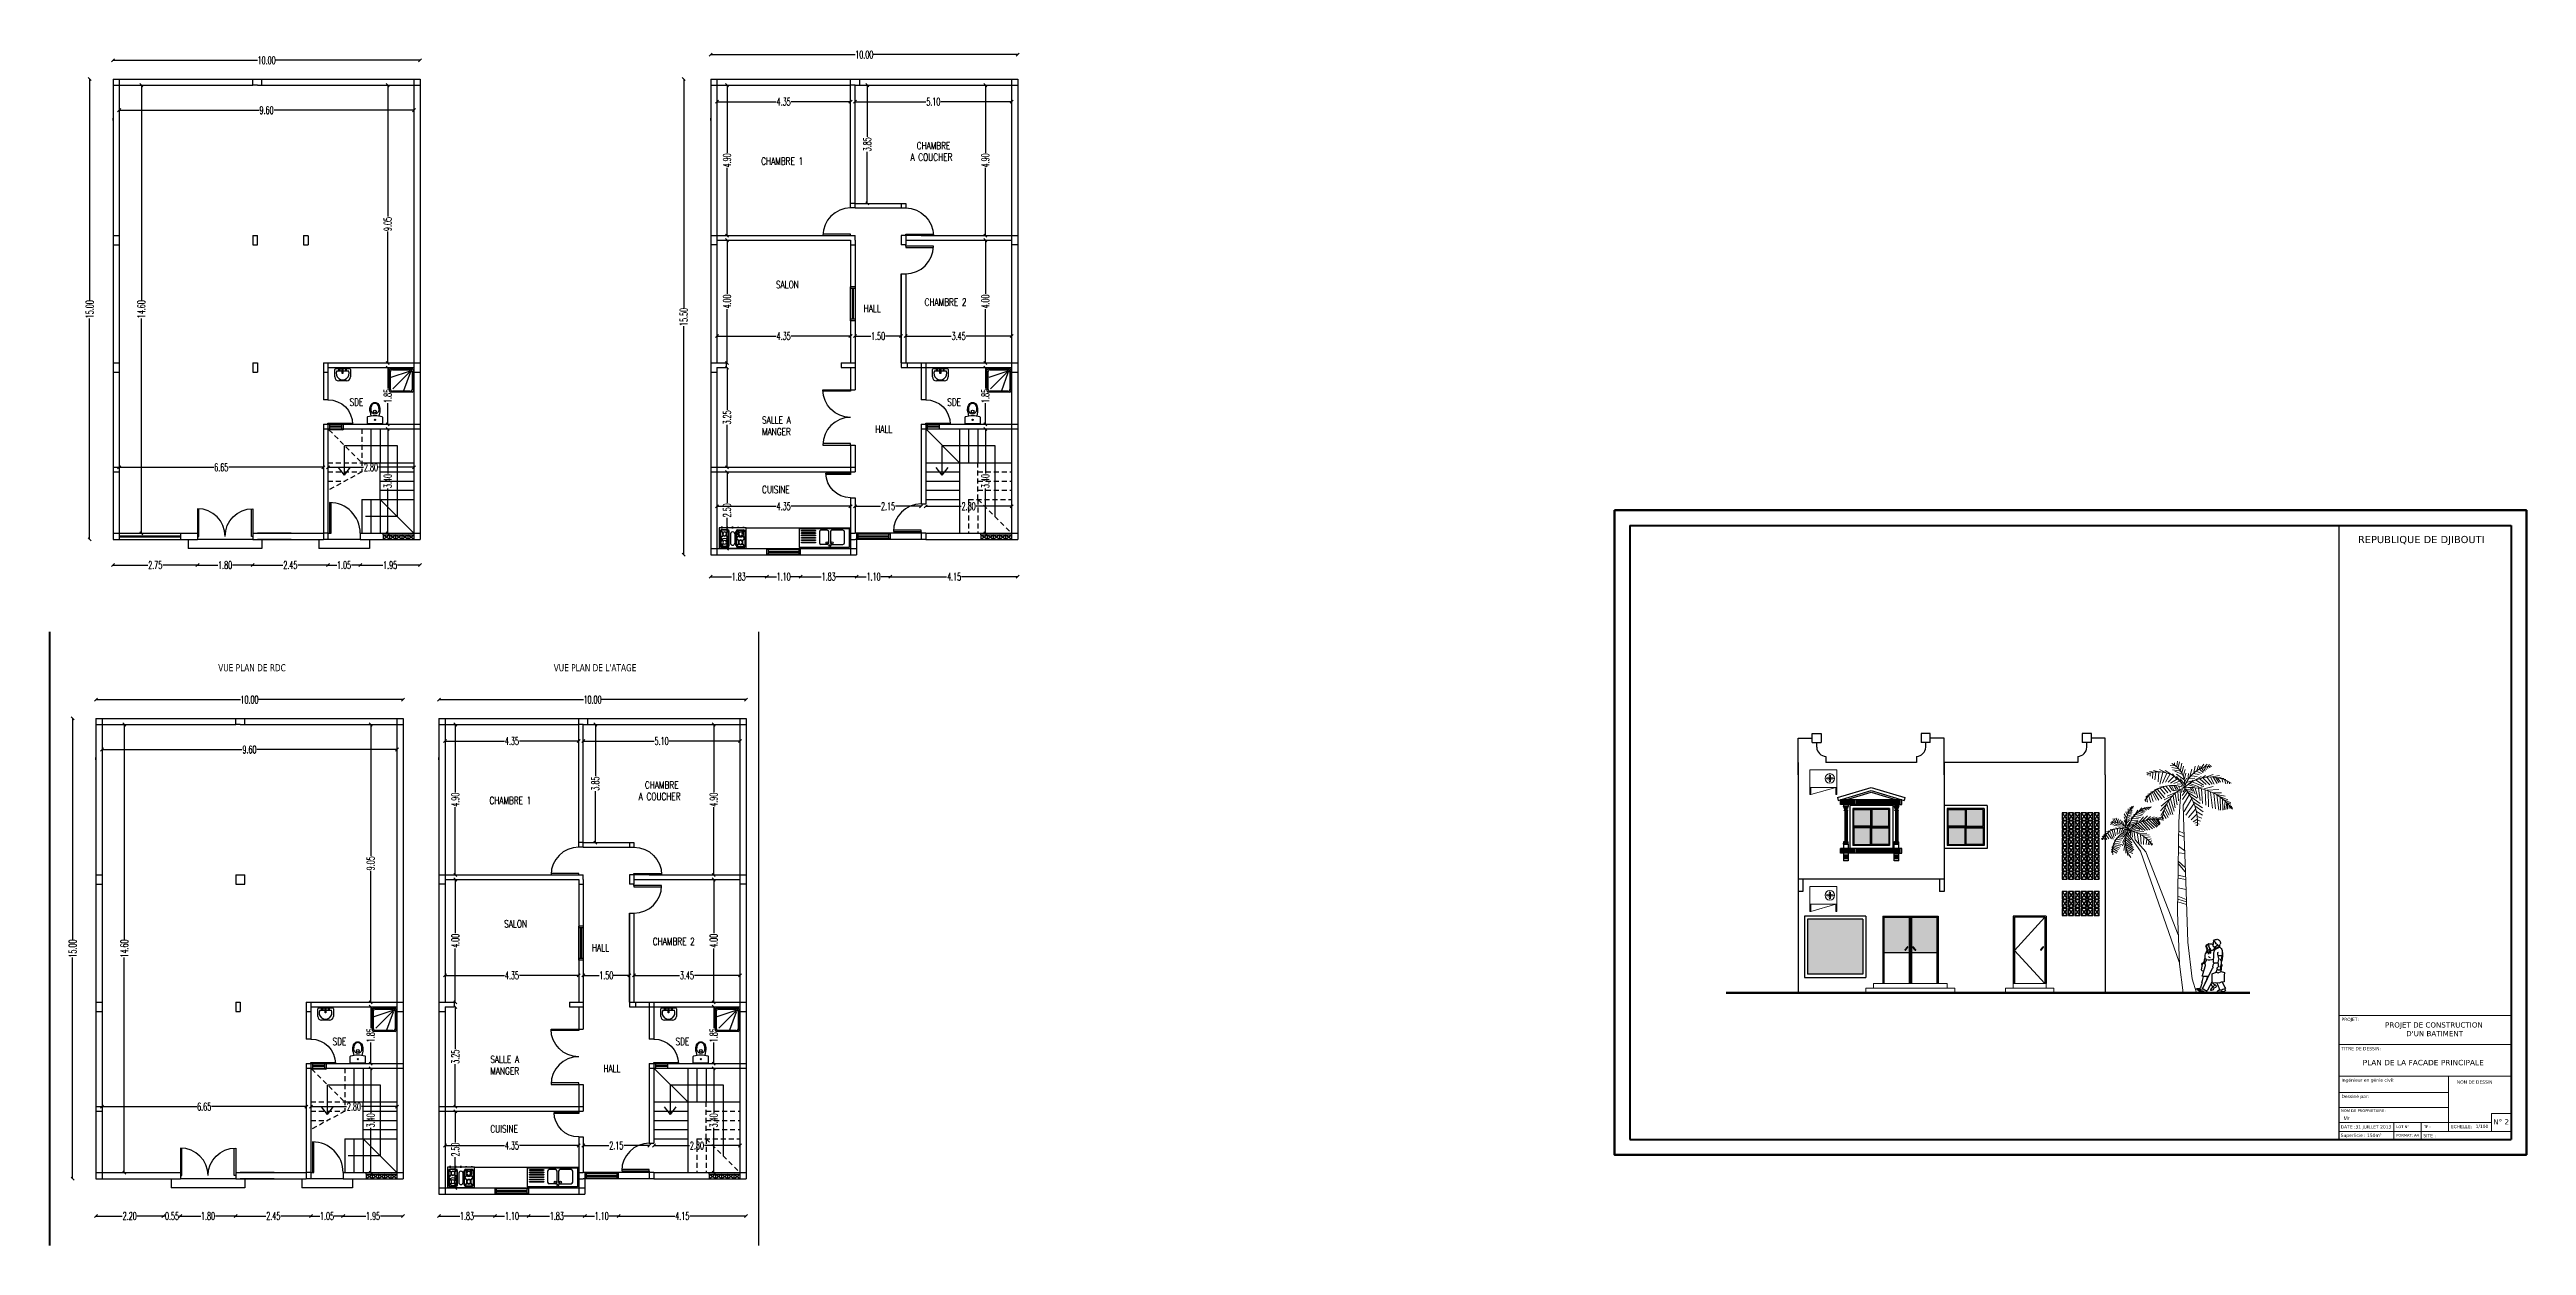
# Model space of a CAD drawing. Extents: x -110 to 3211, y -163 to 893.
# Drawn here: x 156.7 to 237.3, y 75.8 to 114.8 of the extents above; entities that cross this region are included whole.
import ezdxf

# ---------------------------------------------------------------- set-up
doc = ezdxf.new("R2010")
doc.units = 0
doc.header["$LTSCALE"] = 0.8
doc.header["$MEASUREMENT"] = 0
doc.linetypes.add('CONTINU', pattern=[0])
doc.linetypes.add('DASHED', pattern=[0.75, 0.5, -0.25])
doc.layers.get('0').update_dxf_attribs({"color": 5, "linetype": 'CONTINUOUS'})
doc.layers.get('DEFPOINTS').update_dxf_attribs({"linetype": 'CONTINUOUS'})
for name, color, linetype in [('COMBLDG', 7, 'CONTINUOUS'), ('Cotation', 11, 'CONTINUOUS'), ('DOOR', 3, 'CONTINUOUS'), ('DRAIN', 2, 'CONTINUOUS'), ('facades', 7, 'CONTINUOUS'), ('H-CARTOUCHE', 7, 'CONTINUOUS'), ('habillage', 9, 'CONTINUOUS'), ('MARQU', 9, 'CONTINUOUS'), ('Mur', 7, 'CONTINUOUS'), ('People', 7, 'CONTINUOUS'), ('PIPE', 50, 'CONTINUOUS'), ('POWER', 5, 'CONTINUOUS'), ('SEUIL', 6, 'CONTINUOUS'), ('STR', 5, 'CONTINUOUS'), ('TEXT', 200, 'CONTINUOUS'), ('WALL', 6, 'CONTINUOUS'), ('WIN-PLN', 5, 'CONTINUOUS')]:
    doc.layers.add(name, color=color, linetype=linetype)
doc.styles.add('ATTR', font='romans.shx', dxfattribs={"width": 0.8, "height": 0.470416})
doc.styles.add('AYMAN-S', font='romant.shx', dxfattribs={"width": 0.7, "height": 0.15})
doc.styles.add('AYMOONY', font='romant.shx', dxfattribs={"width": 0.5})
doc.styles.add('ROMANT', font='ROMANC.SHX', dxfattribs={"width": 0.75})
doc.dimstyles.new('AYMAN-SIT', dxfattribs={"dimtxt": 0.25, "dimasz": 0.08, "dimexe": 0.18, "dimexo": 0.06, "dimgap": 0.05, "dimtad": 0, "dimzin": 1, "dimdsep": 46, "dimtxsty": 'AYMAN-S', "dimblk1": 'OBLIQUE', "dimblk2": 'OBLIQUE', "dimsah": 1, "dimcen": 0.09, "dimse1": 1, "dimse2": 1, "dimclrd": 256, "dimclre": 256, "dimclrt": 200, "dimadec": 0, "dimazin": 0, "dimtfac": 1, "dimtdec": 4, "dimtix": 1, "dimtmove": 0, "dimatfit": 3, "dimldrblk": 'OBLIQUE', "dimfxl": 1, "dimtolj": 1, "dimtzin": 0, "dimarcsym": 0})

msp = doc.modelspace()

# ---------------------------------------------------------------- texts
at = {"layer": 'COMBLDG', "color": 7, "lineweight": 9, "attachment_point": 1}
for s, insert, char_height, width in [('\\pi1.6214;{\\fVerdana|b0|i0|c0|p34;REPUBLIQUE DE DJIBOUTI}', (230.21, 98.935, -0.623), 0.23381, 7.52173), ('{\\fVerdana|b0|i0|c0|p34;\\C55;PROJET:}', (231.295, 83.234, -0.147), 0.10489, 11.75043), ("\\pi1.5704;{\\fVerdana|b0|i0|c0|p34;PROJET DE CONSTRUCTION \\P\\pi2.259;D'UN BATIMENT }", (231.144, 83.086, 0.603), 0.16932, 6.38547), ('{\\fVerdana|b0|i0|c0|p34;\\C55;TITRE DE DESSIN:}', (231.295, 82.281, -0.147), 0.10489, 11.75043), ('\\pi0.8215;{\\fVerdana|b0|i0|c0|p34;PLAN DE LA FACADE PRINCIPALE}', (231.165, 81.862, -0.663), 0.17573, 5.65342), ('{\\fVerdana|b0|i0|c0|p34;\\C55;Ingénieur en génie civil:}', (231.295, 81.255, -0.147), 0.10489, 11.75043), ('{\\fVerdana|b0|i0|c0|p34;\\C55;Dessiné par:}', (231.295, 80.724, -0.323), 0.10489, 11.75043), ('{\\fVerdana|b0|i0|c0|p34;NON DE DESSIN}', (235.055, 81.192, -0.478), 0.10489, 11.75043), ('{\\fVerdana|b0|i0|c0|p34;\\C55;NOM DE PROPRIETAIRE :}', (231.283, 80.249, -0.094), 0.08772, 9.82617), ('{\\fArial|b0|i0|c0|p34; \\fColonna MT|b0|i0|c0|p82; \\H1.143x;Mr }', (231.279, 80.023, -0.176), 0.10489, 11.75043), ('{\\fVerdana|b0|i0|c0|p34;N° 2}', (236.238, 79.929, -0.12), 0.1704, 19.08879), ('{\\fVerdana|b0|i0|c0|p34;Superficie : 150m²}', (231.269, 79.457, -0.32), 0.10489, 11.75043), ('{\\fVerdana|b0|i0|c0|p34;DATE :31 JUILLET 2013}', (231.269, 79.732, -0.323), 0.10489, 11.75043), ('{\\fVerdana|b0|i0|c0|p34;LOT N° }', (233.082, 79.725, -0.228), 0.08651, 9.69138), ('{\\fVerdana|b0|i0|c0|p34;FORMAT: A4}', (233.082, 79.45, -0.264), 0.08651, 9.69138), ('{\\fVerdana|b0|i0|c0|p34;SITE : }', (233.963, 79.447, -0.323), 0.10489, 11.75043), ('{\\fVerdana|b0|i0|c0|p34;TF : }', (233.98, 79.725, -0.267), 0.08651, 9.69138), ('{\\fVerdana|b0|i0|c0|p34;ECHELLE:}', (234.858, 79.742, -0.668), 0.10489, 11.75043), ('{\\fVerdana|b0|i0|c0|p34;1/100}', (235.663, 79.75, -0.565), 0.10489, 11.75043)]:
    msp.add_mtext(s, dxfattribs=dict(at, insert=insert, char_height=char_height, width=width))
at = {"layer": 'TEXT', "color": 7, "ltscale": 61, "style": 'ROMANT', "width": 0.75}
for s, p in [('A COUCHER', (184.692, 111.16)), ('CHAMBRE', (184.896, 111.534)), ('CHAMBRE 1', (179.832, 111.029)), ('SALON', (180.313, 107.008)), ('CHAMBRE 2', (185.154, 106.435)), ('HALL', (183.171, 106.23)), ('SDE', (166.426, 103.177)), ('SDE', (185.892, 103.177)), ('MANGER', (179.86, 102.217)), ('SALLE A', (179.86, 102.597)), ('HALL', (183.546, 102.296)), ('CUISINE', (179.86, 100.329)), ('CHAMBRE 1', (170.981, 90.197)), ('A COUCHER', (175.842, 90.328)), ('CHAMBRE', (176.045, 90.702)), ('SALON', (171.462, 86.177)), ('HALL', (174.32, 85.398)), ('CHAMBRE 2', (176.303, 85.604)), ('SDE', (165.87, 82.345)), ('SDE', (177.041, 82.345)), ('MANGER', (171.01, 81.385)), ('SALLE A', (171.01, 81.765)), ('HALL', (174.695, 81.464)), ('CUISINE', (171.01, 79.497))]:
    msp.add_text(s, height=0.2334, dxfattribs=at).set_placement(p)
at = {"layer": 'TEXT', "color": 7, "ltscale": 61, "char_height": 0.23338, "width": 5.65342, "attachment_point": 1, "style": 'ROMANT'}
for s, insert in [('\\pi1.7182;{\\fVerdana|b0|i0|c0|p34;VUE PLAN DE RDC }', (160.431, 94.757)), ("\\pi1.4732;{\\fVerdana|b0|i0|c0|p34;VUE PLAN DE L'ATAGE}", (171.602, 94.757))]:
    msp.add_mtext(s, dxfattribs=dict(at, insert=insert))

# ---------------------------------------------------------------- blocks, each defined once
blk = doc.blocks.new('D')
at = {"layer": 'DOOR', "color": 3}
for p, q in [((0, 1), (0, 0)), ((0.05, 0), (0.05, 0.999)), ((0, 0), (0.05, 0))]:
    blk.add_line(p, q, dxfattribs=at)
blk.add_arc((0, 0), 1, 0, 90, dxfattribs=at)
blk = doc.blocks.new('_OBLIQUE')
at = {"color": 0, "linetype": 'ByBlock'}
blk.add_line((-0.5, -0.5), (0.5, 0.5), dxfattribs=at)
blk = doc.blocks.new('*D49')
at = {"layer": 'DEFPOINTS', "color": 0, "ltscale": 0.8, "transparency": 16777216}
for p in [(178.388, 101.171), (182.74, 101.171), (178.388, 99.903)]:
    blk.add_point(p, dxfattribs=at)
at = {"layer": 'PIPE', "color": 7, "lineweight": -2, "ltscale": 0.8, "transparency": 16777216}
for p, q in [((178.388, 99.903), (180.318, 99.903)), ((182.74, 99.903), (180.81, 99.903))]:
    blk.add_line(p, q, dxfattribs=at)
at = {"layer": 'PIPE', "color": 7, "lineweight": -2, "ltscale": 0.8, "transparency": 16777216, "xscale": 0.1, "yscale": 0.1, "zscale": 0.1, "rotation": 180}
blk.add_blockref('_OBLIQUE', (178.388, 99.903), dxfattribs=at)
at = {"layer": 'PIPE', "color": 7, "lineweight": -2, "ltscale": 0.8, "transparency": 16777216, "xscale": 0.1, "yscale": 0.1, "zscale": 0.1}
blk.add_blockref('_OBLIQUE', (182.74, 99.903), dxfattribs=at)
at = {"layer": 'PIPE', "color": 7, "ltscale": 0.8, "transparency": 16777216, "insert": (180.564, 99.903), "char_height": 0.25, "attachment_point": 5, "style": 'AYMOONY'}
blk.add_mtext('\\A1;4.35', dxfattribs=at)
blk = doc.blocks.new('*D50')
at = {"layer": 'DEFPOINTS', "color": 0, "ltscale": 0.8, "transparency": 16777216}
for p in [(178.338, 101.021), (178.72, 101.021), (178.338, 98.521)]:
    blk.add_point(p, dxfattribs=at)
at = {"layer": 'PIPE', "color": 7, "lineweight": -2, "ltscale": 0.8, "transparency": 16777216}
for p, q in [((178.72, 101.021), (178.72, 100.015)), ((178.72, 98.521), (178.72, 99.528))]:
    blk.add_line(p, q, dxfattribs=at)
at = {"layer": 'PIPE', "color": 7, "lineweight": -2, "ltscale": 0.8, "transparency": 16777216, "xscale": 0.1, "yscale": 0.1, "zscale": 0.1}
for p, rotation in [((178.72, 101.021), 90), ((178.72, 98.521), 270)]:
    blk.add_blockref('_OBLIQUE', p, dxfattribs=dict(at, rotation=rotation))
at = {"layer": 'PIPE', "color": 7, "ltscale": 0.8, "transparency": 16777216, "insert": (178.72, 99.771), "char_height": 0.25, "attachment_point": 5, "rotation": 90, "style": 'AYMOONY'}
blk.add_mtext('\\A1;2.50', dxfattribs=at)
blk = doc.blocks.new('*D51')
at = {"layer": 'DEFPOINTS', "color": 0, "ltscale": 0.8, "transparency": 16777216}
for p in [(178.338, 113.621), (178.72, 113.621), (178.338, 108.721)]:
    blk.add_point(p, dxfattribs=at)
at = {"layer": 'PIPE', "color": 7, "lineweight": -2, "ltscale": 0.8, "transparency": 16777216}
for p, q in [((178.72, 113.621), (178.72, 111.418)), ((178.72, 108.721), (178.72, 110.925))]:
    blk.add_line(p, q, dxfattribs=at)
at = {"layer": 'PIPE', "color": 7, "lineweight": -2, "ltscale": 0.8, "transparency": 16777216, "xscale": 0.1, "yscale": 0.1, "zscale": 0.1}
for p, rotation in [((178.72, 113.621), 90), ((178.72, 108.721), 270)]:
    blk.add_blockref('_OBLIQUE', p, dxfattribs=dict(at, rotation=rotation))
at = {"layer": 'PIPE', "color": 7, "ltscale": 0.8, "transparency": 16777216, "insert": (178.72, 111.171), "char_height": 0.25, "attachment_point": 5, "rotation": 90, "style": 'AYMOONY'}
blk.add_mtext('\\A1;4.90', dxfattribs=at)
blk = doc.blocks.new('*D52')
at = {"layer": 'DEFPOINTS', "color": 0, "ltscale": 0.8, "transparency": 16777216}
for p in [(177.308, 113.821), (178.188, 113.821), (178.188, 98.321)]:
    blk.add_point(p, dxfattribs=at)
at = {"layer": 'PIPE', "color": 7, "lineweight": -2, "ltscale": 0.8, "transparency": 16777216}
for p, q in [((177.308, 113.821), (177.308, 106.369)), ((177.308, 98.321), (177.308, 105.774))]:
    blk.add_line(p, q, dxfattribs=at)
at = {"layer": 'PIPE', "color": 7, "lineweight": -2, "ltscale": 0.8, "transparency": 16777216, "xscale": 0.1, "yscale": 0.1, "zscale": 0.1}
for p, rotation in [((177.308, 113.821), 90), ((177.308, 98.321), 270)]:
    blk.add_blockref('_OBLIQUE', p, dxfattribs=dict(at, rotation=rotation))
at = {"layer": 'PIPE', "color": 7, "ltscale": 0.8, "transparency": 16777216, "insert": (177.308, 106.071), "char_height": 0.25, "attachment_point": 5, "rotation": 90, "style": 'AYMOONY'}
blk.add_mtext('\\A1;15.50', dxfattribs=at)
blk = doc.blocks.new('*D53')
at = {"layer": 'DEFPOINTS', "color": 0, "ltscale": 0.8, "transparency": 16777216}
for p in [(188.188, 114.62), (178.188, 99.996), (188.188, 99.996)]:
    blk.add_point(p, dxfattribs=at)
at = {"layer": 'PIPE', "color": 7, "lineweight": -2, "ltscale": 0.8, "transparency": 16777216}
for p, q in [((178.188, 114.62), (182.891, 114.62)), ((188.188, 114.62), (183.485, 114.62))]:
    blk.add_line(p, q, dxfattribs=at)
at = {"layer": 'PIPE', "color": 7, "lineweight": -2, "ltscale": 0.8, "transparency": 16777216, "xscale": 0.1, "yscale": 0.1, "zscale": 0.1, "rotation": 180}
blk.add_blockref('_OBLIQUE', (178.188, 114.62), dxfattribs=at)
at = {"layer": 'PIPE', "color": 7, "lineweight": -2, "ltscale": 0.8, "transparency": 16777216, "xscale": 0.1, "yscale": 0.1, "zscale": 0.1}
blk.add_blockref('_OBLIQUE', (188.188, 114.62), dxfattribs=at)
at = {"layer": 'PIPE', "color": 7, "ltscale": 0.8, "transparency": 16777216, "insert": (183.188, 114.62), "char_height": 0.25, "attachment_point": 5, "style": 'AYMOONY'}
blk.add_mtext('\\A1;10.00', dxfattribs=at)
blk = doc.blocks.new('*D54')
at = {"layer": 'DEFPOINTS', "color": 0, "ltscale": 0.8, "transparency": 16777216}
for p in [(178.72, 108.571), (178.72, 108.571), (178.72, 104.571)]:
    blk.add_point(p, dxfattribs=at)
at = {"layer": 'PIPE', "color": 7, "lineweight": -2, "ltscale": 0.8, "transparency": 16777216}
for p, q in [((178.72, 108.571), (178.72, 106.818)), ((178.72, 104.571), (178.72, 106.325))]:
    blk.add_line(p, q, dxfattribs=at)
at = {"layer": 'PIPE', "color": 7, "lineweight": -2, "ltscale": 0.8, "transparency": 16777216, "xscale": 0.1, "yscale": 0.1, "zscale": 0.1}
for p, rotation in [((178.72, 108.571), 90), ((178.72, 104.571), 270)]:
    blk.add_blockref('_OBLIQUE', p, dxfattribs=dict(at, rotation=rotation))
at = {"layer": 'PIPE', "color": 7, "ltscale": 0.8, "transparency": 16777216, "insert": (178.72, 106.571), "char_height": 0.25, "attachment_point": 5, "rotation": 90, "style": 'AYMOONY'}
blk.add_mtext('\\A1;4.00', dxfattribs=at)
blk = doc.blocks.new('*D55')
at = {"layer": 'DEFPOINTS', "color": 0, "ltscale": 0.8, "transparency": 16777216}
for p in [(184.538, 105.824), (187.988, 105.824), (187.988, 105.446)]:
    blk.add_point(p, dxfattribs=at)
at = {"layer": 'PIPE', "color": 7, "lineweight": -2, "ltscale": 0.8, "transparency": 16777216}
for p, q in [((184.538, 105.446), (186.02, 105.446)), ((187.988, 105.446), (186.507, 105.446))]:
    blk.add_line(p, q, dxfattribs=at)
at = {"layer": 'PIPE', "color": 7, "lineweight": -2, "ltscale": 0.8, "transparency": 16777216, "xscale": 0.1, "yscale": 0.1, "zscale": 0.1, "rotation": 180}
blk.add_blockref('_OBLIQUE', (184.538, 105.446), dxfattribs=at)
at = {"layer": 'PIPE', "color": 7, "lineweight": -2, "ltscale": 0.8, "transparency": 16777216, "xscale": 0.1, "yscale": 0.1, "zscale": 0.1}
blk.add_blockref('_OBLIQUE', (187.988, 105.446), dxfattribs=at)
at = {"layer": 'PIPE', "color": 7, "ltscale": 0.8, "transparency": 16777216, "insert": (186.263, 105.446), "char_height": 0.25, "attachment_point": 5, "style": 'AYMOONY'}
blk.add_mtext('\\A1;3.45', dxfattribs=at)
blk = doc.blocks.new('*D56')
at = {"layer": 'DEFPOINTS', "color": 0, "ltscale": 0.8, "transparency": 16777216}
for p in [(187.135, 108.571), (187.988, 108.571), (188.038, 104.571)]:
    blk.add_point(p, dxfattribs=at)
at = {"layer": 'PIPE', "color": 7, "lineweight": -2, "ltscale": 0.8, "transparency": 16777216}
for p, q in [((187.135, 108.571), (187.135, 106.818)), ((187.135, 104.571), (187.135, 106.325))]:
    blk.add_line(p, q, dxfattribs=at)
at = {"layer": 'PIPE', "color": 7, "lineweight": -2, "ltscale": 0.8, "transparency": 16777216, "xscale": 0.1, "yscale": 0.1, "zscale": 0.1}
for p, rotation in [((187.135, 108.571), 90), ((187.135, 104.571), 270)]:
    blk.add_blockref('_OBLIQUE', p, dxfattribs=dict(at, rotation=rotation))
at = {"layer": 'PIPE', "color": 7, "ltscale": 0.8, "transparency": 16777216, "insert": (187.135, 106.571), "char_height": 0.25, "attachment_point": 5, "rotation": 90, "style": 'AYMOONY'}
blk.add_mtext('\\A1;4.00', dxfattribs=at)
blk = doc.blocks.new('*D57')
at = {"layer": 'DEFPOINTS', "color": 0, "ltscale": 0.8, "transparency": 16777216}
for p in [(187.135, 113.621), (187.494, 113.621), (187.494, 108.721)]:
    blk.add_point(p, dxfattribs=at)
at = {"layer": 'PIPE', "color": 7, "lineweight": -2, "ltscale": 0.8, "transparency": 16777216}
for p, q in [((187.135, 113.621), (187.135, 111.418)), ((187.135, 108.721), (187.135, 110.925))]:
    blk.add_line(p, q, dxfattribs=at)
at = {"layer": 'PIPE', "color": 7, "lineweight": -2, "ltscale": 0.8, "transparency": 16777216, "xscale": 0.1, "yscale": 0.1, "zscale": 0.1}
for p, rotation in [((187.135, 113.621), 90), ((187.135, 108.721), 270)]:
    blk.add_blockref('_OBLIQUE', p, dxfattribs=dict(at, rotation=rotation))
at = {"layer": 'PIPE', "color": 7, "ltscale": 0.8, "transparency": 16777216, "insert": (187.135, 111.171), "char_height": 0.25, "attachment_point": 5, "rotation": 90, "style": 'AYMOONY'}
blk.add_mtext('\\A1;4.90', dxfattribs=at)
blk = doc.blocks.new('*D58')
at = {"layer": 'DEFPOINTS', "color": 0, "ltscale": 0.8, "transparency": 16777216}
for p in [(182.89, 105.446), (182.89, 105.446), (184.388, 105.446)]:
    blk.add_point(p, dxfattribs=at)
at = {"layer": 'PIPE', "color": 7, "lineweight": -2, "ltscale": 0.8, "transparency": 16777216}
for p, q in [((182.89, 105.446), (183.402, 105.446)), ((184.388, 105.446), (183.877, 105.446))]:
    blk.add_line(p, q, dxfattribs=at)
at = {"layer": 'PIPE', "color": 7, "lineweight": -2, "ltscale": 0.8, "transparency": 16777216, "xscale": 0.1, "yscale": 0.1, "zscale": 0.1, "rotation": 180}
blk.add_blockref('_OBLIQUE', (182.89, 105.446), dxfattribs=at)
at = {"layer": 'PIPE', "color": 7, "lineweight": -2, "ltscale": 0.8, "transparency": 16777216, "xscale": 0.1, "yscale": 0.1, "zscale": 0.1}
blk.add_blockref('_OBLIQUE', (184.388, 105.446), dxfattribs=at)
at = {"layer": 'PIPE', "color": 7, "ltscale": 0.8, "transparency": 16777216, "insert": (183.639, 105.446), "char_height": 0.25, "attachment_point": 5, "style": 'AYMOONY'}
blk.add_mtext('\\A1;1.50', dxfattribs=at)
blk = doc.blocks.new('*D59')
at = {"layer": 'DEFPOINTS', "color": 0, "ltscale": 0.8, "transparency": 16777216}
for p in [(182.89, 113.621), (182.89, 113.083), (187.988, 113.621)]:
    blk.add_point(p, dxfattribs=at)
at = {"layer": 'PIPE', "color": 7, "lineweight": -2, "ltscale": 0.8, "transparency": 16777216}
for p, q in [((182.89, 113.083), (185.196, 113.083)), ((187.988, 113.083), (185.682, 113.083))]:
    blk.add_line(p, q, dxfattribs=at)
at = {"layer": 'PIPE', "color": 7, "lineweight": -2, "ltscale": 0.8, "transparency": 16777216, "xscale": 0.1, "yscale": 0.1, "zscale": 0.1, "rotation": 180}
blk.add_blockref('_OBLIQUE', (182.89, 113.083), dxfattribs=at)
at = {"layer": 'PIPE', "color": 7, "lineweight": -2, "ltscale": 0.8, "transparency": 16777216, "xscale": 0.1, "yscale": 0.1, "zscale": 0.1}
blk.add_blockref('_OBLIQUE', (187.988, 113.083), dxfattribs=at)
at = {"layer": 'PIPE', "color": 7, "ltscale": 0.8, "transparency": 16777216, "insert": (185.439, 113.083), "char_height": 0.25, "attachment_point": 5, "style": 'AYMOONY'}
blk.add_mtext('\\A1;5.10', dxfattribs=at)
blk = doc.blocks.new('*D60')
at = {"layer": 'DEFPOINTS', "color": 0, "ltscale": 0.8, "transparency": 16777216}
for p in [(178.388, 105.446), (178.388, 105.446), (182.74, 105.446)]:
    blk.add_point(p, dxfattribs=at)
at = {"layer": 'PIPE', "color": 7, "lineweight": -2, "ltscale": 0.8, "transparency": 16777216}
for p, q in [((178.388, 105.446), (180.318, 105.446)), ((182.74, 105.446), (180.81, 105.446))]:
    blk.add_line(p, q, dxfattribs=at)
at = {"layer": 'PIPE', "color": 7, "lineweight": -2, "ltscale": 0.8, "transparency": 16777216, "xscale": 0.1, "yscale": 0.1, "zscale": 0.1, "rotation": 180}
blk.add_blockref('_OBLIQUE', (178.388, 105.446), dxfattribs=at)
at = {"layer": 'PIPE', "color": 7, "lineweight": -2, "ltscale": 0.8, "transparency": 16777216, "xscale": 0.1, "yscale": 0.1, "zscale": 0.1}
blk.add_blockref('_OBLIQUE', (182.74, 105.446), dxfattribs=at)
at = {"layer": 'PIPE', "color": 7, "ltscale": 0.8, "transparency": 16777216, "insert": (180.564, 105.446), "char_height": 0.25, "attachment_point": 5, "style": 'AYMOONY'}
blk.add_mtext('\\A1;4.35', dxfattribs=at)
blk = doc.blocks.new('*D61')
at = {"layer": 'DEFPOINTS', "color": 0, "ltscale": 0.8, "transparency": 16777216}
for p in [(187.122, 104.421), (187.135, 102.571), (187.184, 102.571)]:
    blk.add_point(p, dxfattribs=at)
at = {"layer": 'PIPE', "color": 7, "lineweight": -2, "ltscale": 0.8, "transparency": 16777216}
for p, q in [((187.135, 104.421), (187.135, 103.734)), ((187.135, 102.571), (187.135, 103.259))]:
    blk.add_line(p, q, dxfattribs=at)
at = {"layer": 'PIPE', "color": 7, "lineweight": -2, "ltscale": 0.8, "transparency": 16777216, "xscale": 0.1, "yscale": 0.1, "zscale": 0.1}
for p, rotation in [((187.135, 104.421), 90), ((187.135, 102.571), 270)]:
    blk.add_blockref('_OBLIQUE', p, dxfattribs=dict(at, rotation=rotation))
at = {"layer": 'PIPE', "color": 7, "ltscale": 0.8, "transparency": 16777216, "insert": (187.135, 103.496), "char_height": 0.25, "attachment_point": 5, "rotation": 90, "style": 'AYMOONY'}
blk.add_mtext('\\A1;1.85', dxfattribs=at)
blk = doc.blocks.new('*D62')
at = {"layer": 'DEFPOINTS', "color": 0, "ltscale": 0.8, "transparency": 16777216}
for p in [(182.89, 99.903), (185.038, 99.903), (185.038, 99.903)]:
    blk.add_point(p, dxfattribs=at)
at = {"layer": 'PIPE', "color": 7, "lineweight": -2, "ltscale": 0.8, "transparency": 16777216}
for p, q in [((182.89, 99.903), (183.721, 99.903)), ((185.038, 99.903), (184.207, 99.903))]:
    blk.add_line(p, q, dxfattribs=at)
at = {"layer": 'PIPE', "color": 7, "lineweight": -2, "ltscale": 0.8, "transparency": 16777216, "xscale": 0.1, "yscale": 0.1, "zscale": 0.1, "rotation": 180}
blk.add_blockref('_OBLIQUE', (182.89, 99.903), dxfattribs=at)
at = {"layer": 'PIPE', "color": 7, "lineweight": -2, "ltscale": 0.8, "transparency": 16777216, "xscale": 0.1, "yscale": 0.1, "zscale": 0.1}
blk.add_blockref('_OBLIQUE', (185.038, 99.903), dxfattribs=at)
at = {"layer": 'PIPE', "color": 7, "ltscale": 0.8, "transparency": 16777216, "insert": (183.964, 99.903), "char_height": 0.25, "attachment_point": 5, "style": 'AYMOONY'}
blk.add_mtext('\\A1;2.15', dxfattribs=at)
blk = doc.blocks.new('*D63')
at = {"layer": 'DEFPOINTS', "color": 0, "ltscale": 0.8, "transparency": 16777216}
for p in [(178.388, 113.621), (182.74, 113.621), (182.74, 113.083)]:
    blk.add_point(p, dxfattribs=at)
at = {"layer": 'PIPE', "color": 7, "lineweight": -2, "ltscale": 0.8, "transparency": 16777216}
for p, q in [((178.388, 113.083), (180.318, 113.083)), ((182.74, 113.083), (180.81, 113.083))]:
    blk.add_line(p, q, dxfattribs=at)
at = {"layer": 'PIPE', "color": 7, "lineweight": -2, "ltscale": 0.8, "transparency": 16777216, "xscale": 0.1, "yscale": 0.1, "zscale": 0.1, "rotation": 180}
blk.add_blockref('_OBLIQUE', (178.388, 113.083), dxfattribs=at)
at = {"layer": 'PIPE', "color": 7, "lineweight": -2, "ltscale": 0.8, "transparency": 16777216, "xscale": 0.1, "yscale": 0.1, "zscale": 0.1}
blk.add_blockref('_OBLIQUE', (182.74, 113.083), dxfattribs=at)
at = {"layer": 'PIPE', "color": 7, "ltscale": 0.8, "transparency": 16777216, "insert": (180.564, 113.083), "char_height": 0.25, "attachment_point": 5, "style": 'AYMOONY'}
blk.add_mtext('\\A1;4.35', dxfattribs=at)
blk = doc.blocks.new('*D69')
at = {"layer": 'DEFPOINTS', "color": 0, "ltscale": 0.8, "transparency": 16777216}
for p in [(158.873, 113.621), (159.645, 113.621), (158.873, 99.021)]:
    blk.add_point(p, dxfattribs=at)
at = {"layer": 'PIPE', "color": 7, "lineweight": -2, "ltscale": 0.8, "transparency": 16777216}
for p, q in [((159.645, 113.621), (159.645, 106.619)), ((159.645, 99.021), (159.645, 106.024))]:
    blk.add_line(p, q, dxfattribs=at)
at = {"layer": 'PIPE', "color": 7, "lineweight": -2, "ltscale": 0.8, "transparency": 16777216, "xscale": 0.1, "yscale": 0.1, "zscale": 0.1}
for p, rotation in [((159.645, 113.621), 90), ((159.645, 99.021), 270)]:
    blk.add_blockref('_OBLIQUE', p, dxfattribs=dict(at, rotation=rotation))
at = {"layer": 'PIPE', "color": 7, "ltscale": 0.8, "transparency": 16777216, "insert": (159.645, 106.321), "char_height": 0.25, "attachment_point": 5, "rotation": 90, "style": 'AYMOONY'}
blk.add_mtext('\\A1;14.60', dxfattribs=at)
blk = doc.blocks.new('*D70')
at = {"layer": 'DEFPOINTS', "color": 0, "ltscale": 0.8, "transparency": 16777216}
for p in [(157.962, 113.821), (158.723, 113.821), (158.723, 98.821)]:
    blk.add_point(p, dxfattribs=at)
at = {"layer": 'PIPE', "color": 7, "lineweight": -2, "ltscale": 0.8, "transparency": 16777216}
for p, q in [((157.962, 113.821), (157.962, 106.619)), ((157.962, 98.821), (157.962, 106.024))]:
    blk.add_line(p, q, dxfattribs=at)
at = {"layer": 'PIPE', "color": 7, "lineweight": -2, "ltscale": 0.8, "transparency": 16777216, "xscale": 0.1, "yscale": 0.1, "zscale": 0.1}
for p, rotation in [((157.962, 113.821), 90), ((157.962, 98.821), 270)]:
    blk.add_blockref('_OBLIQUE', p, dxfattribs=dict(at, rotation=rotation))
at = {"layer": 'PIPE', "color": 7, "ltscale": 0.8, "transparency": 16777216, "insert": (157.962, 106.321), "char_height": 0.25, "attachment_point": 5, "rotation": 90, "style": 'AYMOONY'}
blk.add_mtext('\\A1;15.00', dxfattribs=at)
blk = doc.blocks.new('*D64')
at = {"layer": 'DEFPOINTS', "color": 0, "ltscale": 0.8, "transparency": 16777216}
for p in [(168.723, 114.434), (158.723, 99.996), (168.723, 99.996)]:
    blk.add_point(p, dxfattribs=at)
at = {"layer": 'PIPE', "color": 7, "lineweight": -2, "ltscale": 0.8, "transparency": 16777216}
for p, q in [((158.723, 114.434), (163.426, 114.434)), ((168.723, 114.434), (164.02, 114.434))]:
    blk.add_line(p, q, dxfattribs=at)
at = {"layer": 'PIPE', "color": 7, "lineweight": -2, "ltscale": 0.8, "transparency": 16777216, "xscale": 0.1, "yscale": 0.1, "zscale": 0.1, "rotation": 180}
blk.add_blockref('_OBLIQUE', (158.723, 114.434), dxfattribs=at)
at = {"layer": 'PIPE', "color": 7, "lineweight": -2, "ltscale": 0.8, "transparency": 16777216, "xscale": 0.1, "yscale": 0.1, "zscale": 0.1}
blk.add_blockref('_OBLIQUE', (168.723, 114.434), dxfattribs=at)
at = {"layer": 'PIPE', "color": 7, "ltscale": 0.8, "transparency": 16777216, "insert": (163.723, 114.434), "char_height": 0.25, "attachment_point": 5, "style": 'AYMOONY'}
blk.add_mtext('\\A1;10.00', dxfattribs=at)
blk = doc.blocks.new('*D65')
at = {"layer": 'DEFPOINTS', "color": 0, "ltscale": 0.8, "transparency": 16777216}
for p in [(158.923, 112.807), (168.523, 112.807), (168.523, 112.807)]:
    blk.add_point(p, dxfattribs=at)
at = {"layer": 'PIPE', "color": 7, "lineweight": -2, "ltscale": 0.8, "transparency": 16777216}
for p, q in [((158.923, 112.807), (163.479, 112.807)), ((168.523, 112.807), (163.966, 112.807))]:
    blk.add_line(p, q, dxfattribs=at)
at = {"layer": 'PIPE', "color": 7, "lineweight": -2, "ltscale": 0.8, "transparency": 16777216, "xscale": 0.1, "yscale": 0.1, "zscale": 0.1, "rotation": 180}
blk.add_blockref('_OBLIQUE', (158.923, 112.807), dxfattribs=at)
at = {"layer": 'PIPE', "color": 7, "lineweight": -2, "ltscale": 0.8, "transparency": 16777216, "xscale": 0.1, "yscale": 0.1, "zscale": 0.1}
blk.add_blockref('_OBLIQUE', (168.523, 112.807), dxfattribs=at)
at = {"layer": 'PIPE', "color": 7, "ltscale": 0.8, "transparency": 16777216, "insert": (163.723, 112.807), "char_height": 0.25, "attachment_point": 5, "style": 'AYMOONY'}
blk.add_mtext('\\A1;9.60', dxfattribs=at)
blk = doc.blocks.new('*D66')
at = {"layer": 'DEFPOINTS', "color": 0, "ltscale": 0.8, "transparency": 16777216}
for p in [(167.67, 113.621), (168.46, 113.621), (168.573, 104.571)]:
    blk.add_point(p, dxfattribs=at)
at = {"layer": 'PIPE', "color": 7, "lineweight": -2, "ltscale": 0.8, "transparency": 16777216}
for p, q in [((167.67, 113.621), (167.67, 109.34)), ((167.67, 104.571), (167.67, 108.853))]:
    blk.add_line(p, q, dxfattribs=at)
at = {"layer": 'PIPE', "color": 7, "lineweight": -2, "ltscale": 0.8, "transparency": 16777216, "xscale": 0.1, "yscale": 0.1, "zscale": 0.1}
for p, rotation in [((167.67, 113.621), 90), ((167.67, 104.571), 270)]:
    blk.add_blockref('_OBLIQUE', p, dxfattribs=dict(at, rotation=rotation))
at = {"layer": 'PIPE', "color": 7, "ltscale": 0.8, "transparency": 16777216, "insert": (167.67, 109.096), "char_height": 0.25, "attachment_point": 5, "rotation": 90, "style": 'AYMOONY'}
blk.add_mtext('\\A1;9.05', dxfattribs=at)
blk = doc.blocks.new('*D67')
at = {"layer": 'DEFPOINTS', "color": 0, "ltscale": 0.8, "transparency": 16777216}
for p in [(167.656, 104.421), (167.67, 102.571), (167.718, 102.571)]:
    blk.add_point(p, dxfattribs=at)
at = {"layer": 'PIPE', "color": 7, "lineweight": -2, "ltscale": 0.8, "transparency": 16777216}
for p, q in [((167.67, 104.421), (167.67, 103.734)), ((167.67, 102.571), (167.67, 103.259))]:
    blk.add_line(p, q, dxfattribs=at)
at = {"layer": 'PIPE', "color": 7, "lineweight": -2, "ltscale": 0.8, "transparency": 16777216, "xscale": 0.1, "yscale": 0.1, "zscale": 0.1}
for p, rotation in [((167.67, 104.421), 90), ((167.67, 102.571), 270)]:
    blk.add_blockref('_OBLIQUE', p, dxfattribs=dict(at, rotation=rotation))
at = {"layer": 'PIPE', "color": 7, "ltscale": 0.8, "transparency": 16777216, "insert": (167.67, 103.496), "char_height": 0.25, "attachment_point": 5, "rotation": 90, "style": 'AYMOONY'}
blk.add_mtext('\\A1;1.85', dxfattribs=at)
blk = doc.blocks.new('*D68')
at = {"layer": 'DEFPOINTS', "color": 0, "ltscale": 0.8, "transparency": 16777216}
for p in [(167.473, 102.421), (167.67, 102.421), (167.473, 99.021)]:
    blk.add_point(p, dxfattribs=at)
at = {"layer": 'PIPE', "color": 7, "lineweight": -2, "ltscale": 0.8, "transparency": 16777216}
for p, q in [((167.67, 102.421), (167.67, 100.965)), ((167.67, 99.021), (167.67, 100.478))]:
    blk.add_line(p, q, dxfattribs=at)
at = {"layer": 'PIPE', "color": 7, "lineweight": -2, "ltscale": 0.8, "transparency": 16777216, "xscale": 0.1, "yscale": 0.1, "zscale": 0.1}
for p, rotation in [((167.67, 102.421), 90), ((167.67, 99.021), 270)]:
    blk.add_blockref('_OBLIQUE', p, dxfattribs=dict(at, rotation=rotation))
at = {"layer": 'PIPE', "color": 7, "ltscale": 0.8, "transparency": 16777216, "insert": (167.67, 100.721), "char_height": 0.25, "attachment_point": 5, "rotation": 90, "style": 'AYMOONY'}
blk.add_mtext('\\A1;3.40', dxfattribs=at)
blk = doc.blocks.new('*D71')
at = {"layer": 'DEFPOINTS', "color": 0, "ltscale": 0.8, "transparency": 16777216}
for p in [(158.923, 101.171), (165.573, 101.171), (165.573, 101.171)]:
    blk.add_point(p, dxfattribs=at)
at = {"layer": 'PIPE', "color": 7, "lineweight": -2, "ltscale": 0.8, "transparency": 16777216}
for p, q in [((158.923, 101.171), (162.004, 101.171)), ((165.573, 101.171), (162.491, 101.171))]:
    blk.add_line(p, q, dxfattribs=at)
at = {"layer": 'PIPE', "color": 7, "lineweight": -2, "ltscale": 0.8, "transparency": 16777216, "xscale": 0.1, "yscale": 0.1, "zscale": 0.1, "rotation": 180}
blk.add_blockref('_OBLIQUE', (158.923, 101.171), dxfattribs=at)
at = {"layer": 'PIPE', "color": 7, "lineweight": -2, "ltscale": 0.8, "transparency": 16777216, "xscale": 0.1, "yscale": 0.1, "zscale": 0.1}
blk.add_blockref('_OBLIQUE', (165.573, 101.171), dxfattribs=at)
at = {"layer": 'PIPE', "color": 7, "ltscale": 0.8, "transparency": 16777216, "insert": (162.248, 101.171), "char_height": 0.25, "attachment_point": 5, "style": 'AYMOONY'}
blk.add_mtext('\\A1;6.65', dxfattribs=at)
blk = doc.blocks.new('*D72')
at = {"layer": 'DEFPOINTS', "color": 0, "ltscale": 0.8, "transparency": 16777216}
for p in [(178.388, 104.421), (178.388, 101.171), (178.72, 101.171)]:
    blk.add_point(p, dxfattribs=at)
at = {"layer": 'PIPE', "color": 7, "lineweight": -2, "ltscale": 0.8, "transparency": 16777216}
for p, q in [((178.72, 104.421), (178.72, 103.04)), ((178.72, 101.171), (178.72, 102.553))]:
    blk.add_line(p, q, dxfattribs=at)
at = {"layer": 'PIPE', "color": 7, "lineweight": -2, "ltscale": 0.8, "transparency": 16777216, "xscale": 0.1, "yscale": 0.1, "zscale": 0.1}
for p, rotation in [((178.72, 104.421), 90), ((178.72, 101.171), 270)]:
    blk.add_blockref('_OBLIQUE', p, dxfattribs=dict(at, rotation=rotation))
at = {"layer": 'PIPE', "color": 7, "ltscale": 0.8, "transparency": 16777216, "insert": (178.72, 102.796), "char_height": 0.25, "attachment_point": 5, "rotation": 90, "style": 'AYMOONY'}
blk.add_mtext('\\A1;3.25', dxfattribs=at)
blk = doc.blocks.new('*D73')
at = {"layer": 'DEFPOINTS', "color": 0, "ltscale": 0.8, "transparency": 16777216}
for p in [(165.723, 101.171), (168.523, 101.171), (168.523, 101.171)]:
    blk.add_point(p, dxfattribs=at)
at = {"layer": 'PIPE', "color": 7, "lineweight": -2, "ltscale": 0.8, "transparency": 16777216}
for p, q in [((165.723, 101.171), (166.879, 101.171)), ((168.523, 101.171), (167.366, 101.171))]:
    blk.add_line(p, q, dxfattribs=at)
at = {"layer": 'PIPE', "color": 7, "lineweight": -2, "ltscale": 0.8, "transparency": 16777216, "xscale": 0.1, "yscale": 0.1, "zscale": 0.1, "rotation": 180}
blk.add_blockref('_OBLIQUE', (165.723, 101.171), dxfattribs=at)
at = {"layer": 'PIPE', "color": 7, "lineweight": -2, "ltscale": 0.8, "transparency": 16777216, "xscale": 0.1, "yscale": 0.1, "zscale": 0.1}
blk.add_blockref('_OBLIQUE', (168.523, 101.171), dxfattribs=at)
at = {"layer": 'PIPE', "color": 7, "ltscale": 0.8, "transparency": 16777216, "insert": (167.123, 101.171), "char_height": 0.25, "attachment_point": 5, "style": 'AYMOONY'}
blk.add_mtext('\\A1;2.80', dxfattribs=at)
blk = doc.blocks.new('*D74')
at = {"layer": 'DEFPOINTS', "color": 0, "ltscale": 0.8, "transparency": 16777216}
for p in [(186.888, 102.421), (187.135, 102.421), (186.888, 99.021)]:
    blk.add_point(p, dxfattribs=at)
at = {"layer": 'PIPE', "color": 7, "lineweight": -2, "ltscale": 0.8, "transparency": 16777216}
for p, q in [((187.135, 102.421), (187.135, 100.965)), ((187.135, 99.021), (187.135, 100.478))]:
    blk.add_line(p, q, dxfattribs=at)
at = {"layer": 'PIPE', "color": 7, "lineweight": -2, "ltscale": 0.8, "transparency": 16777216, "xscale": 0.1, "yscale": 0.1, "zscale": 0.1}
for p, rotation in [((187.135, 102.421), 90), ((187.135, 99.021), 270)]:
    blk.add_blockref('_OBLIQUE', p, dxfattribs=dict(at, rotation=rotation))
at = {"layer": 'PIPE', "color": 7, "ltscale": 0.8, "transparency": 16777216, "insert": (187.135, 100.721), "char_height": 0.25, "attachment_point": 5, "rotation": 90, "style": 'AYMOONY'}
blk.add_mtext('\\A1;3.40', dxfattribs=at)
blk = doc.blocks.new('*D75')
at = {"layer": 'DEFPOINTS', "color": 0, "ltscale": 0.8, "transparency": 16777216}
for p in [(185.188, 99.976), (187.988, 99.976), (187.988, 99.903)]:
    blk.add_point(p, dxfattribs=at)
at = {"layer": 'PIPE', "color": 7, "lineweight": -2, "ltscale": 0.8, "transparency": 16777216}
for p, q in [((185.188, 99.903), (186.345, 99.903)), ((187.988, 99.903), (186.832, 99.903))]:
    blk.add_line(p, q, dxfattribs=at)
at = {"layer": 'PIPE', "color": 7, "lineweight": -2, "ltscale": 0.8, "transparency": 16777216, "xscale": 0.1, "yscale": 0.1, "zscale": 0.1, "rotation": 180}
blk.add_blockref('_OBLIQUE', (185.188, 99.903), dxfattribs=at)
at = {"layer": 'PIPE', "color": 7, "lineweight": -2, "ltscale": 0.8, "transparency": 16777216, "xscale": 0.1, "yscale": 0.1, "zscale": 0.1}
blk.add_blockref('_OBLIQUE', (187.988, 99.903), dxfattribs=at)
at = {"layer": 'PIPE', "color": 7, "ltscale": 0.8, "transparency": 16777216, "insert": (186.588, 99.903), "char_height": 0.25, "attachment_point": 5, "style": 'AYMOONY'}
blk.add_mtext('\\A1;2.80', dxfattribs=at)
blk = doc.blocks.new('*D76')
at = {"layer": 'DEFPOINTS', "color": 0, "ltscale": 0.8, "transparency": 16777216}
for p in [(182.89, 113.621), (182.89, 109.771), (183.284, 109.771)]:
    blk.add_point(p, dxfattribs=at)
at = {"layer": 'PIPE', "color": 7, "lineweight": -2, "ltscale": 0.8, "transparency": 16777216}
for p, q in [((183.284, 113.621), (183.284, 111.94)), ((183.284, 109.771), (183.284, 111.453))]:
    blk.add_line(p, q, dxfattribs=at)
at = {"layer": 'PIPE', "color": 7, "lineweight": -2, "ltscale": 0.8, "transparency": 16777216, "xscale": 0.1, "yscale": 0.1, "zscale": 0.1}
for p, rotation in [((183.284, 113.621), 90), ((183.284, 109.771), 270)]:
    blk.add_blockref('_OBLIQUE', p, dxfattribs=dict(at, rotation=rotation))
at = {"layer": 'PIPE', "color": 7, "ltscale": 0.8, "transparency": 16777216, "insert": (183.284, 111.696), "char_height": 0.25, "attachment_point": 5, "rotation": 90, "style": 'AYMOONY'}
blk.add_mtext('\\A1;3.85', dxfattribs=at)
blk = doc.blocks.new('*D77')
at = {"layer": 'DEFPOINTS', "color": 0, "ltscale": 0.8, "transparency": 16777216}
for p in [(158.723, 98.821), (161.474, 98.821), (161.474, 97.983)]:
    blk.add_point(p, dxfattribs=at)
at = {"layer": 'PIPE', "color": 7, "lineweight": -2, "ltscale": 0.8, "transparency": 16777216}
for p, q in [((158.723, 97.983), (159.855, 97.983)), ((161.474, 97.983), (160.342, 97.983))]:
    blk.add_line(p, q, dxfattribs=at)
at = {"layer": 'PIPE', "color": 7, "lineweight": -2, "ltscale": 0.8, "transparency": 16777216, "xscale": 0.1, "yscale": 0.1, "zscale": 0.1, "rotation": 180}
blk.add_blockref('_OBLIQUE', (158.723, 97.983), dxfattribs=at)
at = {"layer": 'PIPE', "color": 7, "lineweight": -2, "ltscale": 0.8, "transparency": 16777216, "xscale": 0.1, "yscale": 0.1, "zscale": 0.1}
blk.add_blockref('_OBLIQUE', (161.474, 97.983), dxfattribs=at)
at = {"layer": 'PIPE', "color": 7, "ltscale": 0.8, "transparency": 16777216, "insert": (160.098, 97.983), "char_height": 0.25, "attachment_point": 5, "style": 'AYMOONY'}
blk.add_mtext('\\A1;2.75', dxfattribs=at)
blk = doc.blocks.new('*D78')
at = {"layer": 'DEFPOINTS', "color": 0, "ltscale": 0.8, "transparency": 16777216}
for p in [(161.474, 98.821), (163.274, 98.821), (163.274, 97.983)]:
    blk.add_point(p, dxfattribs=at)
at = {"layer": 'PIPE', "color": 7, "lineweight": -2, "ltscale": 0.8, "transparency": 16777216}
for p, q in [((161.474, 97.983), (162.136, 97.983)), ((163.274, 97.983), (162.611, 97.983))]:
    blk.add_line(p, q, dxfattribs=at)
at = {"layer": 'PIPE', "color": 7, "lineweight": -2, "ltscale": 0.8, "transparency": 16777216, "xscale": 0.1, "yscale": 0.1, "zscale": 0.1, "rotation": 180}
blk.add_blockref('_OBLIQUE', (161.474, 97.983), dxfattribs=at)
at = {"layer": 'PIPE', "color": 7, "lineweight": -2, "ltscale": 0.8, "transparency": 16777216, "xscale": 0.1, "yscale": 0.1, "zscale": 0.1}
blk.add_blockref('_OBLIQUE', (163.274, 97.983), dxfattribs=at)
at = {"layer": 'PIPE', "color": 7, "ltscale": 0.8, "transparency": 16777216, "insert": (162.374, 97.983), "char_height": 0.25, "attachment_point": 5, "style": 'AYMOONY'}
blk.add_mtext('\\A1;1.80', dxfattribs=at)
blk = doc.blocks.new('*D79')
at = {"layer": 'DEFPOINTS', "color": 0, "ltscale": 0.8, "transparency": 16777216}
for p in [(163.274, 98.821), (165.723, 98.821), (165.723, 97.983)]:
    blk.add_point(p, dxfattribs=at)
at = {"layer": 'PIPE', "color": 7, "lineweight": -2, "ltscale": 0.8, "transparency": 16777216}
for p, q in [((163.274, 97.983), (164.255, 97.983)), ((165.723, 97.983), (164.742, 97.983))]:
    blk.add_line(p, q, dxfattribs=at)
at = {"layer": 'PIPE', "color": 7, "lineweight": -2, "ltscale": 0.8, "transparency": 16777216, "xscale": 0.1, "yscale": 0.1, "zscale": 0.1, "rotation": 180}
blk.add_blockref('_OBLIQUE', (163.274, 97.983), dxfattribs=at)
at = {"layer": 'PIPE', "color": 7, "lineweight": -2, "ltscale": 0.8, "transparency": 16777216, "xscale": 0.1, "yscale": 0.1, "zscale": 0.1}
blk.add_blockref('_OBLIQUE', (165.723, 97.983), dxfattribs=at)
at = {"layer": 'PIPE', "color": 7, "ltscale": 0.8, "transparency": 16777216, "insert": (164.498, 97.983), "char_height": 0.25, "attachment_point": 5, "style": 'AYMOONY'}
blk.add_mtext('\\A1;2.45', dxfattribs=at)
blk = doc.blocks.new('*D80')
at = {"layer": 'DEFPOINTS', "color": 0, "ltscale": 0.8, "transparency": 16777216}
for p in [(165.723, 98.821), (166.773, 98.821), (166.773, 97.983)]:
    blk.add_point(p, dxfattribs=at)
at = {"layer": 'PIPE', "color": 7, "lineweight": -2, "ltscale": 0.8, "transparency": 16777216}
for p, q in [((165.723, 97.983), (166.01, 97.983)), ((166.773, 97.983), (166.485, 97.983))]:
    blk.add_line(p, q, dxfattribs=at)
at = {"layer": 'PIPE', "color": 7, "lineweight": -2, "ltscale": 0.8, "transparency": 16777216, "xscale": 0.1, "yscale": 0.1, "zscale": 0.1, "rotation": 180}
blk.add_blockref('_OBLIQUE', (165.723, 97.983), dxfattribs=at)
at = {"layer": 'PIPE', "color": 7, "lineweight": -2, "ltscale": 0.8, "transparency": 16777216, "xscale": 0.1, "yscale": 0.1, "zscale": 0.1}
blk.add_blockref('_OBLIQUE', (166.773, 97.983), dxfattribs=at)
at = {"layer": 'PIPE', "color": 7, "ltscale": 0.8, "transparency": 16777216, "insert": (166.248, 97.983), "char_height": 0.25, "attachment_point": 5, "style": 'AYMOONY'}
blk.add_mtext('\\A1;1.05', dxfattribs=at)
blk = doc.blocks.new('*D81')
at = {"layer": 'DEFPOINTS', "color": 0, "ltscale": 0.8, "transparency": 16777216}
for p in [(166.773, 98.821), (168.723, 98.821), (168.723, 97.983)]:
    blk.add_point(p, dxfattribs=at)
at = {"layer": 'PIPE', "color": 7, "lineweight": -2, "ltscale": 0.8, "transparency": 16777216}
for p, q in [((166.773, 97.983), (167.51, 97.983)), ((168.723, 97.983), (167.985, 97.983))]:
    blk.add_line(p, q, dxfattribs=at)
at = {"layer": 'PIPE', "color": 7, "lineweight": -2, "ltscale": 0.8, "transparency": 16777216, "xscale": 0.1, "yscale": 0.1, "zscale": 0.1, "rotation": 180}
blk.add_blockref('_OBLIQUE', (166.773, 97.983), dxfattribs=at)
at = {"layer": 'PIPE', "color": 7, "lineweight": -2, "ltscale": 0.8, "transparency": 16777216, "xscale": 0.1, "yscale": 0.1, "zscale": 0.1}
blk.add_blockref('_OBLIQUE', (168.723, 97.983), dxfattribs=at)
at = {"layer": 'PIPE', "color": 7, "ltscale": 0.8, "transparency": 16777216, "insert": (167.748, 97.983), "char_height": 0.25, "attachment_point": 5, "style": 'AYMOONY'}
blk.add_mtext('\\A1;1.95', dxfattribs=at)
blk = doc.blocks.new('*D82')
at = {"layer": 'DEFPOINTS', "color": 0, "ltscale": 0.8, "transparency": 16777216}
for p in [(178.188, 98.321), (180.014, 98.321), (180.014, 97.607)]:
    blk.add_point(p, dxfattribs=at)
at = {"layer": 'PIPE', "color": 7, "lineweight": -2, "ltscale": 0.8, "transparency": 16777216}
for p, q in [((178.188, 97.607), (178.864, 97.607)), ((180.014, 97.607), (179.339, 97.607))]:
    blk.add_line(p, q, dxfattribs=at)
at = {"layer": 'PIPE', "color": 7, "lineweight": -2, "ltscale": 0.8, "transparency": 16777216, "xscale": 0.1, "yscale": 0.1, "zscale": 0.1, "rotation": 180}
blk.add_blockref('_OBLIQUE', (178.188, 97.607), dxfattribs=at)
at = {"layer": 'PIPE', "color": 7, "lineweight": -2, "ltscale": 0.8, "transparency": 16777216, "xscale": 0.1, "yscale": 0.1, "zscale": 0.1}
blk.add_blockref('_OBLIQUE', (180.014, 97.607), dxfattribs=at)
at = {"layer": 'PIPE', "color": 7, "ltscale": 0.8, "transparency": 16777216, "insert": (179.101, 97.607), "char_height": 0.25, "attachment_point": 5, "style": 'AYMOONY'}
blk.add_mtext('\\A1;1.83', dxfattribs=at)
blk = doc.blocks.new('*D83')
at = {"layer": 'DEFPOINTS', "color": 0, "ltscale": 0.8, "transparency": 16777216}
for p in [(180.014, 98.321), (181.114, 98.321), (181.114, 97.607)]:
    blk.add_point(p, dxfattribs=at)
at = {"layer": 'PIPE', "color": 7, "lineweight": -2, "ltscale": 0.8, "transparency": 16777216}
for p, q in [((180.014, 97.607), (180.327, 97.607)), ((181.114, 97.607), (180.802, 97.607))]:
    blk.add_line(p, q, dxfattribs=at)
at = {"layer": 'PIPE', "color": 7, "lineweight": -2, "ltscale": 0.8, "transparency": 16777216, "xscale": 0.1, "yscale": 0.1, "zscale": 0.1, "rotation": 180}
blk.add_blockref('_OBLIQUE', (180.014, 97.607), dxfattribs=at)
at = {"layer": 'PIPE', "color": 7, "lineweight": -2, "ltscale": 0.8, "transparency": 16777216, "xscale": 0.1, "yscale": 0.1, "zscale": 0.1}
blk.add_blockref('_OBLIQUE', (181.114, 97.607), dxfattribs=at)
at = {"layer": 'PIPE', "color": 7, "ltscale": 0.8, "transparency": 16777216, "insert": (180.564, 97.607), "char_height": 0.25, "attachment_point": 5, "style": 'AYMOONY'}
blk.add_mtext('\\A1;1.10', dxfattribs=at)
blk = doc.blocks.new('*D84')
at = {"layer": 'DEFPOINTS', "color": 0, "ltscale": 0.8, "transparency": 16777216}
for p in [(181.114, 98.321), (182.94, 98.321), (182.94, 97.607)]:
    blk.add_point(p, dxfattribs=at)
at = {"layer": 'PIPE', "color": 7, "lineweight": -2, "ltscale": 0.8, "transparency": 16777216}
for p, q in [((181.114, 97.607), (181.789, 97.607)), ((182.94, 97.607), (182.264, 97.607))]:
    blk.add_line(p, q, dxfattribs=at)
at = {"layer": 'PIPE', "color": 7, "lineweight": -2, "ltscale": 0.8, "transparency": 16777216, "xscale": 0.1, "yscale": 0.1, "zscale": 0.1, "rotation": 180}
blk.add_blockref('_OBLIQUE', (181.114, 97.607), dxfattribs=at)
at = {"layer": 'PIPE', "color": 7, "lineweight": -2, "ltscale": 0.8, "transparency": 16777216, "xscale": 0.1, "yscale": 0.1, "zscale": 0.1}
blk.add_blockref('_OBLIQUE', (182.94, 97.607), dxfattribs=at)
at = {"layer": 'PIPE', "color": 7, "ltscale": 0.8, "transparency": 16777216, "insert": (182.027, 97.607), "char_height": 0.25, "attachment_point": 5, "style": 'AYMOONY'}
blk.add_mtext('\\A1;1.83', dxfattribs=at)
blk = doc.blocks.new('*D85')
at = {"layer": 'DEFPOINTS', "color": 0, "ltscale": 0.8, "transparency": 16777216}
for p in [(184.04, 98.821), (182.94, 98.321), (184.04, 97.607)]:
    blk.add_point(p, dxfattribs=at)
at = {"layer": 'PIPE', "color": 7, "lineweight": -2, "ltscale": 0.8, "transparency": 16777216}
for p, q in [((182.94, 97.607), (183.252, 97.607)), ((184.04, 97.607), (183.727, 97.607))]:
    blk.add_line(p, q, dxfattribs=at)
at = {"layer": 'PIPE', "color": 7, "lineweight": -2, "ltscale": 0.8, "transparency": 16777216, "xscale": 0.1, "yscale": 0.1, "zscale": 0.1, "rotation": 180}
blk.add_blockref('_OBLIQUE', (182.94, 97.607), dxfattribs=at)
at = {"layer": 'PIPE', "color": 7, "lineweight": -2, "ltscale": 0.8, "transparency": 16777216, "xscale": 0.1, "yscale": 0.1, "zscale": 0.1}
blk.add_blockref('_OBLIQUE', (184.04, 97.607), dxfattribs=at)
at = {"layer": 'PIPE', "color": 7, "ltscale": 0.8, "transparency": 16777216, "insert": (183.49, 97.607), "char_height": 0.25, "attachment_point": 5, "style": 'AYMOONY'}
blk.add_mtext('\\A1;1.10', dxfattribs=at)
blk = doc.blocks.new('*D86')
at = {"layer": 'DEFPOINTS', "color": 0, "ltscale": 0.8, "transparency": 16777216}
for p in [(184.04, 98.821), (188.188, 98.821), (188.188, 97.607)]:
    blk.add_point(p, dxfattribs=at)
at = {"layer": 'PIPE', "color": 7, "lineweight": -2, "ltscale": 0.8, "transparency": 16777216}
for p, q in [((184.04, 97.607), (185.868, 97.607)), ((188.188, 97.607), (186.36, 97.607))]:
    blk.add_line(p, q, dxfattribs=at)
at = {"layer": 'PIPE', "color": 7, "lineweight": -2, "ltscale": 0.8, "transparency": 16777216, "xscale": 0.1, "yscale": 0.1, "zscale": 0.1, "rotation": 180}
blk.add_blockref('_OBLIQUE', (184.04, 97.607), dxfattribs=at)
at = {"layer": 'PIPE', "color": 7, "lineweight": -2, "ltscale": 0.8, "transparency": 16777216, "xscale": 0.1, "yscale": 0.1, "zscale": 0.1}
blk.add_blockref('_OBLIQUE', (188.188, 97.607), dxfattribs=at)
at = {"layer": 'PIPE', "color": 7, "ltscale": 0.8, "transparency": 16777216, "insert": (186.114, 97.607), "char_height": 0.25, "attachment_point": 5, "style": 'AYMOONY'}
blk.add_mtext('\\A1;4.15', dxfattribs=at)
blk = doc.blocks.new('A$C5A900A57')
for centre in [(0.07, 0.07), (0.33, 0.07)]:
    blk.add_circle(centre, 0.0422)
for centre, radius, start, end in [((0.07, 0.07), 0.0712, 83.913, 21.0984), ((0.06, -0.06), 0.198, 62.9614, 88.0501), ((0.06, -0.06), 0.169, 62.9614, 88.0501), ((0.2, 0.11), 0.0642, 193.8394, 346.1606), ((0.2, 0.21), 0.129, 242.9614, 297.0386), ((0.2, 0.21), 0.1, 242.9614, 297.0386), ((0.34, -0.06), 0.198, 91.9499, 117.0386), ((0.33, 0.07), 0.0712, 158.9016, 96.087), ((0.34, -0.06), 0.169, 91.9499, 117.0386)]:
    blk.add_arc(centre, radius, start, end)
blk = doc.blocks.new('A$C25567669')
for p, q in [((0.02, 0.57), (0.54, 0.57)), ((0.66, 0.57), (0.02, 0.57)), ((0.66, 0.52), (0.02, 0.52)), ((0.05, 0.5), (0.05, 0.48)), ((0.64, 0.48), (0.05, 0.48)), ((0.54, 0.08), (0.14, 0.08)), ((0.54, 0.06), (0.14, 0.06)), ((0.14, 0.06), (0.14, 0.04)), ((0.54, 0.04), (0.14, 0.04)), ((0.54, 0.02), (0.14, 0.02)), ((0.54, 0.06), (0.54, 0.04)), ((0.64, 0.5), (0.64, 0.48))]:
    blk.add_line(p, q)
for centre, radius, start, end in [((0.02, 0.55), 0.0234, 90, 270), ((0.02, 0.5), 0.0234, 0, 90), ((0.08, 0.48), 0.0331, 184.0879, 296.5448), ((-0.01, 0.16), 0.18, 336.3444, 52.0232), ((0.14, 0.07), 0.0145, 90, 270), ((0.15, 0.02), 0.0234, 109.0531, 343.0026), ((0.54, 0.02), 0.0234, 196.9974, 70.9469), ((0.7, 0.16), 0.18, 127.9768, 203.6556), ((0.54, 0.07), 0.0145, 270, 90), ((0.61, 0.48), 0.0331, 243.4552, 355.9121), ((0.66, 0.5), 0.0234, 90, 180), ((0.66, 0.55), 0.0234, 270, 90)]:
    blk.add_arc(centre, radius, start, end)
at = {"extrusion": (0, 0, -1)}
blk.add_ellipse((0.34, 0.21), major_axis=(0, 0.101), ratio=0.483441, dxfattribs=at)
blk.add_open_spline([(0.34, 0.35), (0.36, 0.35), (0.37, 0.34), (0.4, 0.32), (0.4, 0.31), (0.42, 0.25), (0.43, 0.2), (0.41, 0.13), (0.39, 0.1), (0.34, 0.08), (0.31, 0.09), (0.29, 0.12), (0.28, 0.14), (0.26, 0.21), (0.26, 0.26), (0.29, 0.32), (0.31, 0.34), (0.33, 0.34), (0.34, 0.35), (0.34, 0.35)], degree=3, knots=[0, 0, 0, 0, 0.434617, 0.434617, 0.869235, 0.869235, 2.037136, 2.037136, 2.983222, 2.983222, 3.603926, 3.603926, 4.22463, 4.22463, 5.529591, 5.529591, 6.152657, 6.152657, 6.283185, 6.283185, 6.283185, 6.283185])
at = {"xscale": -1.399999999999977, "yscale": 1.400000000000006, "zscale": 1.4}
blk.add_blockref('A$C5A900A57', (0.62, 0.28), dxfattribs=at)
blk = doc.blocks.new('A$C3EC644C7')
for p, q in [((0, 0.1), (0, 0.11)), ((0, 0), (0, 0.04)), ((0.49, 0.13), (0.02, 0.13)), ((0.49, 0.08), (0.02, 0.08)), ((0.02, 0.08), (0.02, 0.05)), ((0.47, 0.28), (0.03, 0.28)), ((0.47, 0.24), (0.03, 0.24)), ((0.47, 0.2), (0.04, 0.2)), ((0.45, 0.3), (0.05, 0.3)), ((0.49, 0.08), (0.49, 0.05)), ((0.51, 0.1), (0.51, 0.11)), ((0.51, 0), (0.51, 0.04)), ((0.51, 0), (0, 0))]:
    blk.add_line(p, q)
for centre, radius, start, end in [((0.04, 0.16), 0.0355, 90, 270), ((0.02, 0.11), 0.0165, 90, 180), ((0.02, 0.1), 0.0165, 180, 270), ((0.02, 0.04), 0.0165, 90, 180), ((0.03, 0.26), 0.0173, 90, 270), ((0.05, 0.28), 0.0184, 90, 180), ((0.03, 0.22), 0.024, 286.8131, 77.6819), ((0.45, 0.28), 0.0184, 0, 90), ((0.48, 0.22), 0.024, 102.3181, 253.1869), ((0.47, 0.26), 0.0173, 270, 90), ((0.47, 0.16), 0.0355, 270, 90), ((0.49, 0.11), 0.0165, 0, 90), ((0.49, 0.1), 0.0165, 270, 0), ((0.49, 0.04), 0.0165, 0, 90)]:
    blk.add_arc(centre, radius, start, end)
blk = doc.blocks.new('A$C0AA050A8')
at = {"layer": 'POWER', "color": 42}
for p, q in [((0.07, 1.84), (0.07, 0.15)), ((0.09, 1.84), (0.09, 0.15)), ((0.1, 1.84), (0.1, 0.15)), ((0.12, 1.84), (0.12, 0.15)), ((0.13, 1.84), (0.13, 0.15)), ((0.15, 1.84), (0.15, 0.15)), ((0.15, 1.84), (0.15, 0.15)), ((0.17, 1.84), (0.17, 0.15)), ((0.18, 1.84), (0.18, 0.15)), ((0.2, 1.84), (0.2, 0.15)), ((0.07, 0.15), (0.09, 0.15)), ((0.1, 0.15), (0.12, 0.15)), ((0.13, 0.15), (0.15, 0.15)), ((0.15, 0.15), (0.17, 0.15)), ((0.18, 0.15), (0.2, 0.15))]:
    blk.add_line(p, q, dxfattribs=at)
for centre in [(0.08, 1.84), (0.11, 1.84), (0.14, 1.83), (0.16, 1.83), (0.19, 1.83)]:
    blk.add_arc(centre, 0.00999, 6.0367, 173.0529, dxfattribs=at)
at = {"color": 5, "xscale": -0.3938284899627433, "yscale": 0.3938284899519431, "zscale": 0.3938284899538318}
blk.add_blockref('A$C25567669', (0.27, 1.85), dxfattribs=at)
at = {"color": 30, "xscale": -0.4739457226066861, "yscale": 0.4739457225936121, "zscale": 0.4739457225959396}
blk.add_blockref('A$C3EC644C7', (0.25, 0), dxfattribs=at)
blk = doc.blocks.new('http...pointasearch.autodesk.com.GeneralSymbolsCatalog.idropxml.PEOPLE_11_MAN_AND_WOMAN_EV.xml.PEOPLE_11_MAN_AND_WOMAN_EV')
for p, q in [((-1.8, 67.2), (-2.5, 66.9)), ((-1.2, 61.2), (-1.7, 64.4)), ((4.4, 63.5), (1.1, 63.7)), ((-11.5, 38.9), (-11.8, 38.9)), ((-9.7, 59.5), (-3.6, 56.5)), ((-4.3, 58.2), (-9.4, 60.4)), ((-6.3, 32.8), (-7.8, 34.5)), ((-7.7, 38.9), (-2.8, 38.9)), ((-1.5, 40.3), (-1.9, 49.9)), ((12.2, 6.9), (-0.4, 32.3)), ((1.7, 51.8), (1.9, 55.3)), ((3.8, 53.1), (1.7, 51.8)), ((2.6, 55.9), (4.9, 50.5)), ((4.9, 50.5), (5.3, 55.6)), ((5.1, 52.8), (7.5, 51.9)), ((7.5, 51.9), (5.3, 55.6)), ((9.2, 38.4), (10.1, 38.7)), ((12.4, 38.9), (11, 40)), ((13.8, 30.2), (12.4, 37.2)), ((12.8, 35.3), (13.1, 36.1)), ((-12.8, 14.5), (-16.6, 7.4)), ((-15.7, 5.8), (-16.4, 5)), ((-11.2, 28.3), (-15.8, 26.9)), ((-15.8, 26.9), (-15, 23.1)), ((-12.7, 2.7), (-15.7, 3.1)), ((-15, 23.1), (-15.4, 19.6)), ((-15.4, 19.6), (-15.4, 14.7)), ((-15.4, 14.7), (-11.2, 14.4)), ((-11.5, 28.2), (-11.6, 31.7)), ((-11.2, 28.3), (-10.5, 31.6)), ((-7.7, 26.3), (-11.2, 28.3)), ((-11.2, 14.4), (-8.9, 13.3)), ((-9.8, 4.3), (-7.2, 3.2)), ((-8.9, 13.3), (-4.6, 13.4)), ((-4.9, 27.5), (-7.7, 26.3)), ((-7.4, 30.4), (-6.3, 31.7)), ((-4.9, 27.5), (-6.5, 31.5)), ((0.3, 25), (-4.9, 27.5)), ((-4.6, 13.4), (0.3, 13.3)), ((-1, 4.8), (1.4, 3.8)), ((0.1, 23.3), (0.3, 25)), ((0.3, 13.3), (0.1, 23.3)), ((0.3, 15.5), (6, 4.1)), ((2, 4.6), (0.5, 6.7)), ((2.1, 11.9), (0.7, 10.3)), ((6.8, 21.5), (7.4, 17.4)), ((7.1, 3.3), (8.1, 1.4)), ((9.1, 13.2), (7.8, 16.1)), ((8.2, 3.4), (11.7, 5.3)), ((9.7, 1.2), (11.3, 2.8)), ((11.2, 28.4), (12.9, 28.8)), ((12.7, 16.5), (11.3, 21.8)), ((16.7, 5.6), (12.1, 5.7)), ((12.3, 3.1), (13.7, 2.9)), ((12.6, 3.1), (13, 2.3)), ((16.7, 3.3), (14.5, 2)), ((14.8, 3.2), (16.9, 5)), ((19.6, 4.9), (20.3, 5.6))]:
    blk.add_line(p, q)
for centre, radius, start, end in [((-4.4, 63.7), 6.32, 121.4684, 167.1336), ((-8, 64.6), 2.64, 167.1336, 216.591), ((-6.6, 67.4), 2.09, 54.4513, 121.4684), ((-6, 65.2), 1.96, 278.6894, 353.6953), ((-4.3, 70.5), 1.83, 234.4513, 291.9648), ((-1.8, 64.8), 2.26, 108.1457, 173.6953), ((-3.1, 67.6), 1.39, 356.5121, 111.9648), ((2.5, 67.2), 4.21, 176.512, 211.9116), ((-1.6, 64.5), 0.0854, 62.1392, 187.8858), ((-1.4, 64.8), 0.325, 242.1392, 31.9116), ((1, 60.4), 3.22, 88.1751, 137.9412), ((4.6, 67.1), 3.57, 268.1751, 272.0051), ((4.8, 60.1), 3.45, 20.583, 92.0051), ((19.8, 49.8), 32.8, 172.2436, 194.0328), ((-5.1, 53.2), 7.72, 131.4368, 178.526), ((12, 52.8), 24.8, 178.526, 200.9991), ((-9.7, 35.2), 13.5, 80.1632, 101.5412), ((-9.2, 35.9), 3.16, 161.8043, 198.4702), ((-20.8, 39.7), 9.04, 341.8043, 14.0328), ((-22.8, 31.3), 11.2, 1.9198, 18.4702), ((-0.2, 39.5), 11.3, 163.9188, 205.3884), ((-13, 43.2), 2.04, 343.9188, 20.9991), ((-7.7, 32.3), 2.83, 160.0953, 221.402), ((-12.1, 33.9), 1.82, 340.0952, 25.3884), ((-11.8, 60.8), 2.44, 311.4368, 20.3951), ((-13.2, 60.7), 3.87, 15.6412, 36.591), ((-8.3, 62), 1.2, 195.6412, 350.1193), ((-6, 44.1), 2.48, 159.0737, 195.7487), ((-24.6, 38.9), 16.9, 348.6905, 15.7487), ((-24.2, 51.1), 17, 339.0737, 2.6716), ((-6.8, 35.3), 1.31, 168.6905, 221.4353), ((-5.4, 61.5), 1.77, 98.6894, 170.1194), ((-4.8, 52), 2.39, 144.6167, 182.6716), ((-6.9, 32.2), 0.818, 318.462, 41.4353), ((-2.7, 62.7), 3.13, 197.7918, 273.2043), ((-2.8, 58.1), 1.48, 89.1853, 210.4228), ((-18, 49.2), 16.1, 2.4055, 30.4228), ((-0.4, 53.1), 3.72, 109.1651, 137.7081), ((-2.8, 40.2), 1.35, 270, 2.4055), ((-3.3, 37.1), 1.91, 19.4761, 73.8266), ((-0.2, 58.8), 2.49, 162.0392, 226.0699), ((-2.6, 61), 1.42, 273.2043, 7.8858), ((-3.1, 55.8), 1.68, 2.65, 46.0699), ((4.2, 65.5), 22.8, 255.2144, 278.8845), ((-14.9, 33), 14.2, 2.0906, 19.4761), ((-0.7, 56), 0.711, 182.65, 299.4712), ((2.1, 33.6), 2.87, 182.0906, 206.45), ((0.3, 54.1), 1.39, 62.1885, 119.4712), ((1.5, 56.4), 1.16, 242.1885, 7.7809), ((2.1, 48.6), 2.94, 271.6072, 334.6868), ((4.4, 56.8), 1.82, 125.1267, 187.781), ((6.3, 58.6), 3.16, 198.606, 270.1498), ((2.1, 60.1), 2.22, 305.1267, 11.4079), ((5.7, 60.8), 1.4, 58.1474, 191.4079), ((5.4, 60.3), 1.98, 329.2766, 58.1474), ((6.3, 56.8), 1.39, 270.1498, 297.5997), ((9.8, 57.7), 3.15, 149.2766, 210.5054), ((7.4, 55), 0.645, 129.6274, 206.6062), ((-21.4, 40.6), 31.6, 15.8066, 26.6061), ((6.7, 55.9), 0.449, 309.6274, 30.5054), ((10.8, 56.6), 3.75, 157.0305, 189.8951), ((2.6, 60.1), 5.14, 337.0305, 354.4776), ((8.7, 59.5), 0.986, 146.8188, 174.4776), ((9.9, 42.8), 2.14, 129.1725, 211.7423), ((6.7, 60.8), 1.44, 326.8188, 20.583), ((1.6, 37.7), 7.6, 354.4082, 31.7423), ((7.7, 45.4), 1.3, 309.1725, 340.7286), ((2.9, 47.1), 6.41, 340.7286, 18.8831), ((-9.9, 37.7), 20.5, 9.5933, 22.3353), ((16.5, 36.2), 7.39, 174.4082, 196.0871), ((210.7, 92.2), 209.5, 196.0871, 199.3533), ((10.6, 36.8), 1.88, 10.9325, 103.3578), ((12.1, 41.5), 1.81, 189.5933, 232.1681), ((11, 37.1), 2.36, 336.1628, 52.1681), ((-15.8, 7), 0.957, 152.1216, 239.868), ((-15.6, 4.2), 1.16, 139.3388, 263.519), ((-7.8, 20.7), 16.9, 239.868, 259.6243), ((-12.9, 0.9), 1.87, 61.2569, 83.519), ((-8.1, 9.5), 8.05, 241.257, 274.6279), ((-10.5, 5.8), 1.67, 259.6243, 348.4281), ((-8.6, 31.5), 1.59, 221.402, 318.462), ((18.1, -0.1), 27.5, 150.7488, 168.4281), ((-7.5, 2.4), 0.865, 274.6279, 67.2048), ((-4.1, 9.3), 1.09, 116.795, 257.1563), ((-12, 24.9), 16.3, 296.795, 314.6942), ((-5, 5.3), 3.04, 13.927, 77.1563), ((-7.6, 4.9), 7.4, 21.1344, 55.4985), ((-0.3, 6.5), 1.84, 193.927, 247.6183), ((0.6, 8), 1.32, 201.1344, 268.0057), ((2.9, 8.4), 2.94, 139.8801, 213.9535), ((1.5, 4.3), 0.502, 247.6183, 33.9535), ((7.8, 43.5), 22, 262.3447, 282.7786), ((7.5, 4.8), 1.6, 206.7898, 298.4), ((12.6, 18.2), 5.26, 188.743, 203.8565), ((9, 1.9), 0.987, 208.0532, 315.0533), ((12.1, 2), 1.14, 81.709, 135.0533), ((11.1, 6.4), 1.24, 298.4, 26.4499), ((12.5, 22.6), 0.553, 282.7786, 19.3533), ((-6.9, 11.4), 20.3, 7.4582, 14.6128), ((12.6, 29.9), 1.18, 283.9736, 10.9325), ((13.9, 2.9), 1.04, 209.7319, 302.0536), ((31.8, 16.5), 18.7, 187.4582, 210.5728), ((13.9, 4.3), 1.39, 261.709, 310.0571), ((17.3, 7.9), 1.88, 210.5728, 253.8408), ((18.6, 12.5), 6.67, 253.8408, 282.9687), ((16.7, 5.2), 0.354, 310.0571, 88.9582), ((17.9, 1.4), 2.31, 105.0585, 122.0536), ((17, 8.2), 2.73, 269.3984, 300.1646), ((15.9, 8.7), 5.34, 285.0585, 313.8654), ((20.1, 5.8), 0.246, 313.8654, 102.9687)]:
    blk.add_arc(centre, radius, start, end)
at = {"style": 'ATTR', "width": 0.8, "flags": 9}
blk.add_attdef('ESTCODE', (0, 0), '', height=0.0174, dxfattribs=at)
blk = doc.blocks.new('*D87')
at = {"layer": 'DEFPOINTS', "color": 0, "ltscale": 0.8, "transparency": 16777216}
for p in [(158.317, 92.79), (159.089, 92.79), (158.317, 78.19)]:
    blk.add_point(p, dxfattribs=at)
at = {"layer": 'PIPE', "color": 7, "lineweight": -2, "ltscale": 0.8, "transparency": 16777216}
for p, q in [((159.089, 92.79), (159.089, 85.787)), ((159.089, 78.19), (159.089, 85.193))]:
    blk.add_line(p, q, dxfattribs=at)
at = {"layer": 'PIPE', "color": 7, "lineweight": -2, "ltscale": 0.8, "transparency": 16777216, "xscale": 0.1, "yscale": 0.1, "zscale": 0.1}
for p, rotation in [((159.089, 92.79), 90), ((159.089, 78.19), 270)]:
    blk.add_blockref('_OBLIQUE', p, dxfattribs=dict(at, rotation=rotation))
at = {"layer": 'PIPE', "color": 7, "ltscale": 0.8, "transparency": 16777216, "insert": (159.089, 85.49), "char_height": 0.25, "attachment_point": 5, "rotation": 90, "style": 'AYMOONY'}
blk.add_mtext('\\A1;14.60', dxfattribs=at)
blk = doc.blocks.new('*D88')
at = {"layer": 'DEFPOINTS', "color": 0, "ltscale": 0.8, "transparency": 16777216}
for p in [(157.407, 92.99), (158.167, 92.99), (158.167, 77.99)]:
    blk.add_point(p, dxfattribs=at)
at = {"layer": 'PIPE', "color": 7, "lineweight": -2, "ltscale": 0.8, "transparency": 16777216}
for p, q in [((157.407, 92.99), (157.407, 85.787)), ((157.407, 77.99), (157.407, 85.193))]:
    blk.add_line(p, q, dxfattribs=at)
at = {"layer": 'PIPE', "color": 7, "lineweight": -2, "ltscale": 0.8, "transparency": 16777216, "xscale": 0.1, "yscale": 0.1, "zscale": 0.1}
for p, rotation in [((157.407, 92.99), 90), ((157.407, 77.99), 270)]:
    blk.add_blockref('_OBLIQUE', p, dxfattribs=dict(at, rotation=rotation))
at = {"layer": 'PIPE', "color": 7, "ltscale": 0.8, "transparency": 16777216, "insert": (157.407, 85.49), "char_height": 0.25, "attachment_point": 5, "rotation": 90, "style": 'AYMOONY'}
blk.add_mtext('\\A1;15.00', dxfattribs=at)
blk = doc.blocks.new('*D89')
at = {"layer": 'DEFPOINTS', "color": 0, "ltscale": 0.8, "transparency": 16777216}
for p in [(168.167, 93.602), (158.167, 79.165), (168.167, 79.165)]:
    blk.add_point(p, dxfattribs=at)
at = {"layer": 'PIPE', "color": 7, "lineweight": -2, "ltscale": 0.8, "transparency": 16777216}
for p, q in [((158.167, 93.602), (162.87, 93.602)), ((168.167, 93.602), (163.464, 93.602))]:
    blk.add_line(p, q, dxfattribs=at)
at = {"layer": 'PIPE', "color": 7, "lineweight": -2, "ltscale": 0.8, "transparency": 16777216, "xscale": 0.1, "yscale": 0.1, "zscale": 0.1, "rotation": 180}
blk.add_blockref('_OBLIQUE', (158.167, 93.602), dxfattribs=at)
at = {"layer": 'PIPE', "color": 7, "lineweight": -2, "ltscale": 0.8, "transparency": 16777216, "xscale": 0.1, "yscale": 0.1, "zscale": 0.1}
blk.add_blockref('_OBLIQUE', (168.167, 93.602), dxfattribs=at)
at = {"layer": 'PIPE', "color": 7, "ltscale": 0.8, "transparency": 16777216, "insert": (163.167, 93.602), "char_height": 0.25, "attachment_point": 5, "style": 'AYMOONY'}
blk.add_mtext('\\A1;10.00', dxfattribs=at)
blk = doc.blocks.new('*D90')
at = {"layer": 'DEFPOINTS', "color": 0, "ltscale": 0.8, "transparency": 16777216}
for p in [(158.367, 91.975), (167.967, 91.975), (167.967, 91.975)]:
    blk.add_point(p, dxfattribs=at)
at = {"layer": 'PIPE', "color": 7, "lineweight": -2, "ltscale": 0.8, "transparency": 16777216}
for p, q in [((158.367, 91.975), (162.923, 91.975)), ((167.967, 91.975), (163.41, 91.975))]:
    blk.add_line(p, q, dxfattribs=at)
at = {"layer": 'PIPE', "color": 7, "lineweight": -2, "ltscale": 0.8, "transparency": 16777216, "xscale": 0.1, "yscale": 0.1, "zscale": 0.1, "rotation": 180}
blk.add_blockref('_OBLIQUE', (158.367, 91.975), dxfattribs=at)
at = {"layer": 'PIPE', "color": 7, "lineweight": -2, "ltscale": 0.8, "transparency": 16777216, "xscale": 0.1, "yscale": 0.1, "zscale": 0.1}
blk.add_blockref('_OBLIQUE', (167.967, 91.975), dxfattribs=at)
at = {"layer": 'PIPE', "color": 7, "ltscale": 0.8, "transparency": 16777216, "insert": (163.167, 91.975), "char_height": 0.25, "attachment_point": 5, "style": 'AYMOONY'}
blk.add_mtext('\\A1;9.60', dxfattribs=at)
blk = doc.blocks.new('*D91')
at = {"layer": 'DEFPOINTS', "color": 0, "ltscale": 0.8, "transparency": 16777216}
for p in [(167.114, 92.79), (167.904, 92.79), (168.017, 83.74)]:
    blk.add_point(p, dxfattribs=at)
at = {"layer": 'PIPE', "color": 7, "lineweight": -2, "ltscale": 0.8, "transparency": 16777216}
for p, q in [((167.114, 92.79), (167.114, 88.508)), ((167.114, 83.74), (167.114, 88.021))]:
    blk.add_line(p, q, dxfattribs=at)
at = {"layer": 'PIPE', "color": 7, "lineweight": -2, "ltscale": 0.8, "transparency": 16777216, "xscale": 0.1, "yscale": 0.1, "zscale": 0.1}
for p, rotation in [((167.114, 92.79), 90), ((167.114, 83.74), 270)]:
    blk.add_blockref('_OBLIQUE', p, dxfattribs=dict(at, rotation=rotation))
at = {"layer": 'PIPE', "color": 7, "ltscale": 0.8, "transparency": 16777216, "insert": (167.114, 88.265), "char_height": 0.25, "attachment_point": 5, "rotation": 90, "style": 'AYMOONY'}
blk.add_mtext('\\A1;9.05', dxfattribs=at)
blk = doc.blocks.new('*D92')
at = {"layer": 'DEFPOINTS', "color": 0, "ltscale": 0.8, "transparency": 16777216}
for p in [(167.1, 83.59), (167.114, 81.74), (167.162, 81.74)]:
    blk.add_point(p, dxfattribs=at)
at = {"layer": 'PIPE', "color": 7, "lineweight": -2, "ltscale": 0.8, "transparency": 16777216}
for p, q in [((167.114, 83.59), (167.114, 82.902)), ((167.114, 81.74), (167.114, 82.427))]:
    blk.add_line(p, q, dxfattribs=at)
at = {"layer": 'PIPE', "color": 7, "lineweight": -2, "ltscale": 0.8, "transparency": 16777216, "xscale": 0.1, "yscale": 0.1, "zscale": 0.1}
for p, rotation in [((167.114, 83.59), 90), ((167.114, 81.74), 270)]:
    blk.add_blockref('_OBLIQUE', p, dxfattribs=dict(at, rotation=rotation))
at = {"layer": 'PIPE', "color": 7, "ltscale": 0.8, "transparency": 16777216, "insert": (167.114, 82.665), "char_height": 0.25, "attachment_point": 5, "rotation": 90, "style": 'AYMOONY'}
blk.add_mtext('\\A1;1.85', dxfattribs=at)
blk = doc.blocks.new('*D93')
at = {"layer": 'DEFPOINTS', "color": 0, "ltscale": 0.8, "transparency": 16777216}
for p in [(166.917, 81.59), (167.114, 81.59), (166.917, 78.19)]:
    blk.add_point(p, dxfattribs=at)
at = {"layer": 'PIPE', "color": 7, "lineweight": -2, "ltscale": 0.8, "transparency": 16777216}
for p, q in [((167.114, 81.59), (167.114, 80.133)), ((167.114, 78.19), (167.114, 79.646))]:
    blk.add_line(p, q, dxfattribs=at)
at = {"layer": 'PIPE', "color": 7, "lineweight": -2, "ltscale": 0.8, "transparency": 16777216, "xscale": 0.1, "yscale": 0.1, "zscale": 0.1}
for p, rotation in [((167.114, 81.59), 90), ((167.114, 78.19), 270)]:
    blk.add_blockref('_OBLIQUE', p, dxfattribs=dict(at, rotation=rotation))
at = {"layer": 'PIPE', "color": 7, "ltscale": 0.8, "transparency": 16777216, "insert": (167.114, 79.89), "char_height": 0.25, "attachment_point": 5, "rotation": 90, "style": 'AYMOONY'}
blk.add_mtext('\\A1;3.40', dxfattribs=at)
blk = doc.blocks.new('*D94')
at = {"layer": 'DEFPOINTS', "color": 0, "ltscale": 0.8, "transparency": 16777216}
for p in [(158.367, 80.34), (165.017, 80.34), (165.017, 80.34)]:
    blk.add_point(p, dxfattribs=at)
at = {"layer": 'PIPE', "color": 7, "lineweight": -2, "ltscale": 0.8, "transparency": 16777216}
for p, q in [((158.367, 80.34), (161.448, 80.34)), ((165.017, 80.34), (161.935, 80.34))]:
    blk.add_line(p, q, dxfattribs=at)
at = {"layer": 'PIPE', "color": 7, "lineweight": -2, "ltscale": 0.8, "transparency": 16777216, "xscale": 0.1, "yscale": 0.1, "zscale": 0.1, "rotation": 180}
blk.add_blockref('_OBLIQUE', (158.367, 80.34), dxfattribs=at)
at = {"layer": 'PIPE', "color": 7, "lineweight": -2, "ltscale": 0.8, "transparency": 16777216, "xscale": 0.1, "yscale": 0.1, "zscale": 0.1}
blk.add_blockref('_OBLIQUE', (165.017, 80.34), dxfattribs=at)
at = {"layer": 'PIPE', "color": 7, "ltscale": 0.8, "transparency": 16777216, "insert": (161.692, 80.34), "char_height": 0.25, "attachment_point": 5, "style": 'AYMOONY'}
blk.add_mtext('\\A1;6.65', dxfattribs=at)
blk = doc.blocks.new('*D95')
at = {"layer": 'DEFPOINTS', "color": 0, "ltscale": 0.8, "transparency": 16777216}
for p in [(165.167, 80.34), (167.967, 80.34), (167.967, 80.34)]:
    blk.add_point(p, dxfattribs=at)
at = {"layer": 'PIPE', "color": 7, "lineweight": -2, "ltscale": 0.8, "transparency": 16777216}
for p, q in [((165.167, 80.34), (166.323, 80.34)), ((167.967, 80.34), (166.81, 80.34))]:
    blk.add_line(p, q, dxfattribs=at)
at = {"layer": 'PIPE', "color": 7, "lineweight": -2, "ltscale": 0.8, "transparency": 16777216, "xscale": 0.1, "yscale": 0.1, "zscale": 0.1, "rotation": 180}
blk.add_blockref('_OBLIQUE', (165.167, 80.34), dxfattribs=at)
at = {"layer": 'PIPE', "color": 7, "lineweight": -2, "ltscale": 0.8, "transparency": 16777216, "xscale": 0.1, "yscale": 0.1, "zscale": 0.1}
blk.add_blockref('_OBLIQUE', (167.967, 80.34), dxfattribs=at)
at = {"layer": 'PIPE', "color": 7, "ltscale": 0.8, "transparency": 16777216, "insert": (166.567, 80.34), "char_height": 0.25, "attachment_point": 5, "style": 'AYMOONY'}
blk.add_mtext('\\A1;2.80', dxfattribs=at)
blk = doc.blocks.new('*D96')
at = {"layer": 'DEFPOINTS', "color": 0, "ltscale": 0.8, "transparency": 16777216}
for p in [(158.167, 77.99), (160.367, 77.99), (160.367, 76.775)]:
    blk.add_point(p, dxfattribs=at)
at = {"layer": 'PIPE', "color": 7, "lineweight": -2, "ltscale": 0.8, "transparency": 16777216}
for p, q in [((158.167, 76.775), (159.023, 76.775)), ((160.367, 76.775), (159.51, 76.775))]:
    blk.add_line(p, q, dxfattribs=at)
at = {"layer": 'PIPE', "color": 7, "lineweight": -2, "ltscale": 0.8, "transparency": 16777216, "xscale": 0.1, "yscale": 0.1, "zscale": 0.1, "rotation": 180}
blk.add_blockref('_OBLIQUE', (158.167, 76.775), dxfattribs=at)
at = {"layer": 'PIPE', "color": 7, "lineweight": -2, "ltscale": 0.8, "transparency": 16777216, "xscale": 0.1, "yscale": 0.1, "zscale": 0.1}
blk.add_blockref('_OBLIQUE', (160.367, 76.775), dxfattribs=at)
at = {"layer": 'PIPE', "color": 7, "ltscale": 0.8, "transparency": 16777216, "insert": (159.267, 76.775), "char_height": 0.25, "attachment_point": 5, "style": 'AYMOONY'}
blk.add_mtext('\\A1;2.20', dxfattribs=at)
blk = doc.blocks.new('*D97')
at = {"layer": 'DEFPOINTS', "color": 0, "ltscale": 0.8, "transparency": 16777216}
for p in [(160.918, 77.99), (162.718, 77.99), (162.718, 76.775)]:
    blk.add_point(p, dxfattribs=at)
at = {"layer": 'PIPE', "color": 7, "lineweight": -2, "ltscale": 0.8, "transparency": 16777216}
for p, q in [((160.918, 76.775), (161.581, 76.775)), ((162.718, 76.775), (162.056, 76.775))]:
    blk.add_line(p, q, dxfattribs=at)
at = {"layer": 'PIPE', "color": 7, "lineweight": -2, "ltscale": 0.8, "transparency": 16777216, "xscale": 0.1, "yscale": 0.1, "zscale": 0.1, "rotation": 180}
blk.add_blockref('_OBLIQUE', (160.918, 76.775), dxfattribs=at)
at = {"layer": 'PIPE', "color": 7, "lineweight": -2, "ltscale": 0.8, "transparency": 16777216, "xscale": 0.1, "yscale": 0.1, "zscale": 0.1}
blk.add_blockref('_OBLIQUE', (162.718, 76.775), dxfattribs=at)
at = {"layer": 'PIPE', "color": 7, "ltscale": 0.8, "transparency": 16777216, "insert": (161.818, 76.775), "char_height": 0.25, "attachment_point": 5, "style": 'AYMOONY'}
blk.add_mtext('\\A1;1.80', dxfattribs=at)
blk = doc.blocks.new('*D98')
at = {"layer": 'DEFPOINTS', "color": 0, "ltscale": 0.8, "transparency": 16777216}
for p in [(162.718, 77.99), (165.167, 77.99), (165.167, 76.775)]:
    blk.add_point(p, dxfattribs=at)
at = {"layer": 'PIPE', "color": 7, "lineweight": -2, "ltscale": 0.8, "transparency": 16777216}
for p, q in [((162.718, 76.775), (163.699, 76.775)), ((165.167, 76.775), (164.186, 76.775))]:
    blk.add_line(p, q, dxfattribs=at)
at = {"layer": 'PIPE', "color": 7, "lineweight": -2, "ltscale": 0.8, "transparency": 16777216, "xscale": 0.1, "yscale": 0.1, "zscale": 0.1, "rotation": 180}
blk.add_blockref('_OBLIQUE', (162.718, 76.775), dxfattribs=at)
at = {"layer": 'PIPE', "color": 7, "lineweight": -2, "ltscale": 0.8, "transparency": 16777216, "xscale": 0.1, "yscale": 0.1, "zscale": 0.1}
blk.add_blockref('_OBLIQUE', (165.167, 76.775), dxfattribs=at)
at = {"layer": 'PIPE', "color": 7, "ltscale": 0.8, "transparency": 16777216, "insert": (163.943, 76.775), "char_height": 0.25, "attachment_point": 5, "style": 'AYMOONY'}
blk.add_mtext('\\A1;2.45', dxfattribs=at)
blk = doc.blocks.new('*D99')
at = {"layer": 'DEFPOINTS', "color": 0, "ltscale": 0.8, "transparency": 16777216}
for p in [(165.167, 77.99), (166.217, 77.99), (166.217, 76.775)]:
    blk.add_point(p, dxfattribs=at)
at = {"layer": 'PIPE', "color": 7, "lineweight": -2, "ltscale": 0.8, "transparency": 16777216}
for p, q in [((165.167, 76.775), (165.454, 76.775)), ((166.217, 76.775), (165.929, 76.775))]:
    blk.add_line(p, q, dxfattribs=at)
at = {"layer": 'PIPE', "color": 7, "lineweight": -2, "ltscale": 0.8, "transparency": 16777216, "xscale": 0.1, "yscale": 0.1, "zscale": 0.1, "rotation": 180}
blk.add_blockref('_OBLIQUE', (165.167, 76.775), dxfattribs=at)
at = {"layer": 'PIPE', "color": 7, "lineweight": -2, "ltscale": 0.8, "transparency": 16777216, "xscale": 0.1, "yscale": 0.1, "zscale": 0.1}
blk.add_blockref('_OBLIQUE', (166.217, 76.775), dxfattribs=at)
at = {"layer": 'PIPE', "color": 7, "ltscale": 0.8, "transparency": 16777216, "insert": (165.692, 76.775), "char_height": 0.25, "attachment_point": 5, "style": 'AYMOONY'}
blk.add_mtext('\\A1;1.05', dxfattribs=at)
blk = doc.blocks.new('*D100')
at = {"layer": 'DEFPOINTS', "color": 0, "ltscale": 0.8, "transparency": 16777216}
for p in [(166.217, 77.99), (168.167, 77.99), (168.167, 76.775)]:
    blk.add_point(p, dxfattribs=at)
at = {"layer": 'PIPE', "color": 7, "lineweight": -2, "ltscale": 0.8, "transparency": 16777216}
for p, q in [((166.217, 76.775), (166.954, 76.775)), ((168.167, 76.775), (167.429, 76.775))]:
    blk.add_line(p, q, dxfattribs=at)
at = {"layer": 'PIPE', "color": 7, "lineweight": -2, "ltscale": 0.8, "transparency": 16777216, "xscale": 0.1, "yscale": 0.1, "zscale": 0.1, "rotation": 180}
blk.add_blockref('_OBLIQUE', (166.217, 76.775), dxfattribs=at)
at = {"layer": 'PIPE', "color": 7, "lineweight": -2, "ltscale": 0.8, "transparency": 16777216, "xscale": 0.1, "yscale": 0.1, "zscale": 0.1}
blk.add_blockref('_OBLIQUE', (168.167, 76.775), dxfattribs=at)
at = {"layer": 'PIPE', "color": 7, "ltscale": 0.8, "transparency": 16777216, "insert": (167.192, 76.775), "char_height": 0.25, "attachment_point": 5, "style": 'AYMOONY'}
blk.add_mtext('\\A1;1.95', dxfattribs=at)
blk = doc.blocks.new('*D106')
at = {"layer": 'DEFPOINTS', "color": 0, "ltscale": 0.8, "transparency": 16777216}
for p in [(169.538, 80.34), (173.889, 80.34), (169.538, 79.072)]:
    blk.add_point(p, dxfattribs=at)
at = {"layer": 'PIPE', "color": 7, "lineweight": -2, "ltscale": 0.8, "transparency": 16777216}
for p, q in [((169.538, 79.072), (171.467, 79.072)), ((173.889, 79.072), (171.96, 79.072))]:
    blk.add_line(p, q, dxfattribs=at)
at = {"layer": 'PIPE', "color": 7, "lineweight": -2, "ltscale": 0.8, "transparency": 16777216, "xscale": 0.1, "yscale": 0.1, "zscale": 0.1, "rotation": 180}
blk.add_blockref('_OBLIQUE', (169.538, 79.072), dxfattribs=at)
at = {"layer": 'PIPE', "color": 7, "lineweight": -2, "ltscale": 0.8, "transparency": 16777216, "xscale": 0.1, "yscale": 0.1, "zscale": 0.1}
blk.add_blockref('_OBLIQUE', (173.889, 79.072), dxfattribs=at)
at = {"layer": 'PIPE', "color": 7, "ltscale": 0.8, "transparency": 16777216, "insert": (171.713, 79.072), "char_height": 0.25, "attachment_point": 5, "style": 'AYMOONY'}
blk.add_mtext('\\A1;4.35', dxfattribs=at)
blk = doc.blocks.new('*D107')
at = {"layer": 'DEFPOINTS', "color": 0, "ltscale": 0.8, "transparency": 16777216}
for p in [(169.488, 80.19), (169.87, 80.19), (169.488, 77.69)]:
    blk.add_point(p, dxfattribs=at)
at = {"layer": 'PIPE', "color": 7, "lineweight": -2, "ltscale": 0.8, "transparency": 16777216}
for p, q in [((169.87, 80.19), (169.87, 79.183)), ((169.87, 77.69), (169.87, 78.696))]:
    blk.add_line(p, q, dxfattribs=at)
at = {"layer": 'PIPE', "color": 7, "lineweight": -2, "ltscale": 0.8, "transparency": 16777216, "xscale": 0.1, "yscale": 0.1, "zscale": 0.1}
for p, rotation in [((169.87, 80.19), 90), ((169.87, 77.69), 270)]:
    blk.add_blockref('_OBLIQUE', p, dxfattribs=dict(at, rotation=rotation))
at = {"layer": 'PIPE', "color": 7, "ltscale": 0.8, "transparency": 16777216, "insert": (169.87, 78.94), "char_height": 0.25, "attachment_point": 5, "rotation": 90, "style": 'AYMOONY'}
blk.add_mtext('\\A1;2.50', dxfattribs=at)
blk = doc.blocks.new('*D108')
at = {"layer": 'DEFPOINTS', "color": 0, "ltscale": 0.8, "transparency": 16777216}
for p in [(169.488, 92.79), (169.87, 92.79), (169.488, 87.89)]:
    blk.add_point(p, dxfattribs=at)
at = {"layer": 'PIPE', "color": 7, "lineweight": -2, "ltscale": 0.8, "transparency": 16777216}
for p, q in [((169.87, 92.79), (169.87, 90.586)), ((169.87, 87.89), (169.87, 90.093))]:
    blk.add_line(p, q, dxfattribs=at)
at = {"layer": 'PIPE', "color": 7, "lineweight": -2, "ltscale": 0.8, "transparency": 16777216, "xscale": 0.1, "yscale": 0.1, "zscale": 0.1}
for p, rotation in [((169.87, 92.79), 90), ((169.87, 87.89), 270)]:
    blk.add_blockref('_OBLIQUE', p, dxfattribs=dict(at, rotation=rotation))
at = {"layer": 'PIPE', "color": 7, "ltscale": 0.8, "transparency": 16777216, "insert": (169.87, 90.34), "char_height": 0.25, "attachment_point": 5, "rotation": 90, "style": 'AYMOONY'}
blk.add_mtext('\\A1;4.90', dxfattribs=at)
blk = doc.blocks.new('*D109')
at = {"layer": 'DEFPOINTS', "color": 0, "ltscale": 0.8, "transparency": 16777216}
for p in [(179.338, 93.602), (169.338, 79.165), (179.338, 79.165)]:
    blk.add_point(p, dxfattribs=at)
at = {"layer": 'PIPE', "color": 7, "lineweight": -2, "ltscale": 0.8, "transparency": 16777216}
for p, q in [((169.338, 93.602), (174.041, 93.602)), ((179.338, 93.602), (174.635, 93.602))]:
    blk.add_line(p, q, dxfattribs=at)
at = {"layer": 'PIPE', "color": 7, "lineweight": -2, "ltscale": 0.8, "transparency": 16777216, "xscale": 0.1, "yscale": 0.1, "zscale": 0.1, "rotation": 180}
blk.add_blockref('_OBLIQUE', (169.338, 93.602), dxfattribs=at)
at = {"layer": 'PIPE', "color": 7, "lineweight": -2, "ltscale": 0.8, "transparency": 16777216, "xscale": 0.1, "yscale": 0.1, "zscale": 0.1}
blk.add_blockref('_OBLIQUE', (179.338, 93.602), dxfattribs=at)
at = {"layer": 'PIPE', "color": 7, "ltscale": 0.8, "transparency": 16777216, "insert": (174.338, 93.602), "char_height": 0.25, "attachment_point": 5, "style": 'AYMOONY'}
blk.add_mtext('\\A1;10.00', dxfattribs=at)
blk = doc.blocks.new('*D110')
at = {"layer": 'DEFPOINTS', "color": 0, "ltscale": 0.8, "transparency": 16777216}
for p in [(169.87, 87.74), (169.87, 87.74), (169.87, 83.74)]:
    blk.add_point(p, dxfattribs=at)
at = {"layer": 'PIPE', "color": 7, "lineweight": -2, "ltscale": 0.8, "transparency": 16777216}
for p, q in [((169.87, 87.74), (169.87, 85.986)), ((169.87, 83.74), (169.87, 85.493))]:
    blk.add_line(p, q, dxfattribs=at)
at = {"layer": 'PIPE', "color": 7, "lineweight": -2, "ltscale": 0.8, "transparency": 16777216, "xscale": 0.1, "yscale": 0.1, "zscale": 0.1}
for p, rotation in [((169.87, 87.74), 90), ((169.87, 83.74), 270)]:
    blk.add_blockref('_OBLIQUE', p, dxfattribs=dict(at, rotation=rotation))
at = {"layer": 'PIPE', "color": 7, "ltscale": 0.8, "transparency": 16777216, "insert": (169.87, 85.74), "char_height": 0.25, "attachment_point": 5, "rotation": 90, "style": 'AYMOONY'}
blk.add_mtext('\\A1;4.00', dxfattribs=at)
blk = doc.blocks.new('*D111')
at = {"layer": 'DEFPOINTS', "color": 0, "ltscale": 0.8, "transparency": 16777216}
for p in [(175.688, 84.992), (179.138, 84.992), (179.138, 84.615)]:
    blk.add_point(p, dxfattribs=at)
at = {"layer": 'PIPE', "color": 7, "lineweight": -2, "ltscale": 0.8, "transparency": 16777216}
for p, q in [((175.688, 84.615), (177.169, 84.615)), ((179.138, 84.615), (177.656, 84.615))]:
    blk.add_line(p, q, dxfattribs=at)
at = {"layer": 'PIPE', "color": 7, "lineweight": -2, "ltscale": 0.8, "transparency": 16777216, "xscale": 0.1, "yscale": 0.1, "zscale": 0.1, "rotation": 180}
blk.add_blockref('_OBLIQUE', (175.688, 84.615), dxfattribs=at)
at = {"layer": 'PIPE', "color": 7, "lineweight": -2, "ltscale": 0.8, "transparency": 16777216, "xscale": 0.1, "yscale": 0.1, "zscale": 0.1}
blk.add_blockref('_OBLIQUE', (179.138, 84.615), dxfattribs=at)
at = {"layer": 'PIPE', "color": 7, "ltscale": 0.8, "transparency": 16777216, "insert": (177.413, 84.615), "char_height": 0.25, "attachment_point": 5, "style": 'AYMOONY'}
blk.add_mtext('\\A1;3.45', dxfattribs=at)
blk = doc.blocks.new('*D112')
at = {"layer": 'DEFPOINTS', "color": 0, "ltscale": 0.8, "transparency": 16777216}
for p in [(178.284, 87.74), (179.138, 87.74), (179.188, 83.74)]:
    blk.add_point(p, dxfattribs=at)
at = {"layer": 'PIPE', "color": 7, "lineweight": -2, "ltscale": 0.8, "transparency": 16777216}
for p, q in [((178.284, 87.74), (178.284, 85.986)), ((178.284, 83.74), (178.284, 85.493))]:
    blk.add_line(p, q, dxfattribs=at)
at = {"layer": 'PIPE', "color": 7, "lineweight": -2, "ltscale": 0.8, "transparency": 16777216, "xscale": 0.1, "yscale": 0.1, "zscale": 0.1}
for p, rotation in [((178.284, 87.74), 90), ((178.284, 83.74), 270)]:
    blk.add_blockref('_OBLIQUE', p, dxfattribs=dict(at, rotation=rotation))
at = {"layer": 'PIPE', "color": 7, "ltscale": 0.8, "transparency": 16777216, "insert": (178.284, 85.74), "char_height": 0.25, "attachment_point": 5, "rotation": 90, "style": 'AYMOONY'}
blk.add_mtext('\\A1;4.00', dxfattribs=at)
blk = doc.blocks.new('*D113')
at = {"layer": 'DEFPOINTS', "color": 0, "ltscale": 0.8, "transparency": 16777216}
for p in [(178.284, 92.79), (178.643, 92.79), (178.643, 87.89)]:
    blk.add_point(p, dxfattribs=at)
at = {"layer": 'PIPE', "color": 7, "lineweight": -2, "ltscale": 0.8, "transparency": 16777216}
for p, q in [((178.284, 92.79), (178.284, 90.586)), ((178.284, 87.89), (178.284, 90.093))]:
    blk.add_line(p, q, dxfattribs=at)
at = {"layer": 'PIPE', "color": 7, "lineweight": -2, "ltscale": 0.8, "transparency": 16777216, "xscale": 0.1, "yscale": 0.1, "zscale": 0.1}
for p, rotation in [((178.284, 92.79), 90), ((178.284, 87.89), 270)]:
    blk.add_blockref('_OBLIQUE', p, dxfattribs=dict(at, rotation=rotation))
at = {"layer": 'PIPE', "color": 7, "ltscale": 0.8, "transparency": 16777216, "insert": (178.284, 90.34), "char_height": 0.25, "attachment_point": 5, "rotation": 90, "style": 'AYMOONY'}
blk.add_mtext('\\A1;4.90', dxfattribs=at)
blk = doc.blocks.new('*D114')
at = {"layer": 'DEFPOINTS', "color": 0, "ltscale": 0.8, "transparency": 16777216}
for p in [(174.039, 84.615), (174.039, 84.615), (175.538, 84.615)]:
    blk.add_point(p, dxfattribs=at)
at = {"layer": 'PIPE', "color": 7, "lineweight": -2, "ltscale": 0.8, "transparency": 16777216}
for p, q in [((174.039, 84.615), (174.551, 84.615)), ((175.538, 84.615), (175.026, 84.615))]:
    blk.add_line(p, q, dxfattribs=at)
at = {"layer": 'PIPE', "color": 7, "lineweight": -2, "ltscale": 0.8, "transparency": 16777216, "xscale": 0.1, "yscale": 0.1, "zscale": 0.1, "rotation": 180}
blk.add_blockref('_OBLIQUE', (174.039, 84.615), dxfattribs=at)
at = {"layer": 'PIPE', "color": 7, "lineweight": -2, "ltscale": 0.8, "transparency": 16777216, "xscale": 0.1, "yscale": 0.1, "zscale": 0.1}
blk.add_blockref('_OBLIQUE', (175.538, 84.615), dxfattribs=at)
at = {"layer": 'PIPE', "color": 7, "ltscale": 0.8, "transparency": 16777216, "insert": (174.788, 84.615), "char_height": 0.25, "attachment_point": 5, "style": 'AYMOONY'}
blk.add_mtext('\\A1;1.50', dxfattribs=at)
blk = doc.blocks.new('*D115')
at = {"layer": 'DEFPOINTS', "color": 0, "ltscale": 0.8, "transparency": 16777216}
for p in [(174.039, 92.79), (179.138, 92.79), (174.039, 92.251)]:
    blk.add_point(p, dxfattribs=at)
at = {"layer": 'PIPE', "color": 7, "lineweight": -2, "ltscale": 0.8, "transparency": 16777216}
for p, q in [((174.039, 92.251), (176.345, 92.251)), ((179.138, 92.251), (176.832, 92.251))]:
    blk.add_line(p, q, dxfattribs=at)
at = {"layer": 'PIPE', "color": 7, "lineweight": -2, "ltscale": 0.8, "transparency": 16777216, "xscale": 0.1, "yscale": 0.1, "zscale": 0.1, "rotation": 180}
blk.add_blockref('_OBLIQUE', (174.039, 92.251), dxfattribs=at)
at = {"layer": 'PIPE', "color": 7, "lineweight": -2, "ltscale": 0.8, "transparency": 16777216, "xscale": 0.1, "yscale": 0.1, "zscale": 0.1}
blk.add_blockref('_OBLIQUE', (179.138, 92.251), dxfattribs=at)
at = {"layer": 'PIPE', "color": 7, "ltscale": 0.8, "transparency": 16777216, "insert": (176.588, 92.251), "char_height": 0.25, "attachment_point": 5, "style": 'AYMOONY'}
blk.add_mtext('\\A1;5.10', dxfattribs=at)
blk = doc.blocks.new('*D116')
at = {"layer": 'DEFPOINTS', "color": 0, "ltscale": 0.8, "transparency": 16777216}
for p in [(169.538, 84.615), (169.538, 84.615), (173.889, 84.615)]:
    blk.add_point(p, dxfattribs=at)
at = {"layer": 'PIPE', "color": 7, "lineweight": -2, "ltscale": 0.8, "transparency": 16777216}
for p, q in [((169.538, 84.615), (171.467, 84.615)), ((173.889, 84.615), (171.96, 84.615))]:
    blk.add_line(p, q, dxfattribs=at)
at = {"layer": 'PIPE', "color": 7, "lineweight": -2, "ltscale": 0.8, "transparency": 16777216, "xscale": 0.1, "yscale": 0.1, "zscale": 0.1, "rotation": 180}
blk.add_blockref('_OBLIQUE', (169.538, 84.615), dxfattribs=at)
at = {"layer": 'PIPE', "color": 7, "lineweight": -2, "ltscale": 0.8, "transparency": 16777216, "xscale": 0.1, "yscale": 0.1, "zscale": 0.1}
blk.add_blockref('_OBLIQUE', (173.889, 84.615), dxfattribs=at)
at = {"layer": 'PIPE', "color": 7, "ltscale": 0.8, "transparency": 16777216, "insert": (171.713, 84.615), "char_height": 0.25, "attachment_point": 5, "style": 'AYMOONY'}
blk.add_mtext('\\A1;4.35', dxfattribs=at)
blk = doc.blocks.new('*D117')
at = {"layer": 'DEFPOINTS', "color": 0, "ltscale": 0.8, "transparency": 16777216}
for p in [(178.271, 83.59), (178.284, 81.74), (178.333, 81.74)]:
    blk.add_point(p, dxfattribs=at)
at = {"layer": 'PIPE', "color": 7, "lineweight": -2, "ltscale": 0.8, "transparency": 16777216}
for p, q in [((178.284, 83.59), (178.284, 82.902)), ((178.284, 81.74), (178.284, 82.427))]:
    blk.add_line(p, q, dxfattribs=at)
at = {"layer": 'PIPE', "color": 7, "lineweight": -2, "ltscale": 0.8, "transparency": 16777216, "xscale": 0.1, "yscale": 0.1, "zscale": 0.1}
for p, rotation in [((178.284, 83.59), 90), ((178.284, 81.74), 270)]:
    blk.add_blockref('_OBLIQUE', p, dxfattribs=dict(at, rotation=rotation))
at = {"layer": 'PIPE', "color": 7, "ltscale": 0.8, "transparency": 16777216, "insert": (178.284, 82.665), "char_height": 0.25, "attachment_point": 5, "rotation": 90, "style": 'AYMOONY'}
blk.add_mtext('\\A1;1.85', dxfattribs=at)
blk = doc.blocks.new('*D118')
at = {"layer": 'DEFPOINTS', "color": 0, "ltscale": 0.8, "transparency": 16777216}
for p in [(174.039, 79.072), (176.188, 79.072), (176.188, 79.072)]:
    blk.add_point(p, dxfattribs=at)
at = {"layer": 'PIPE', "color": 7, "lineweight": -2, "ltscale": 0.8, "transparency": 16777216}
for p, q in [((174.039, 79.072), (174.87, 79.072)), ((176.188, 79.072), (175.357, 79.072))]:
    blk.add_line(p, q, dxfattribs=at)
at = {"layer": 'PIPE', "color": 7, "lineweight": -2, "ltscale": 0.8, "transparency": 16777216, "xscale": 0.1, "yscale": 0.1, "zscale": 0.1, "rotation": 180}
blk.add_blockref('_OBLIQUE', (174.039, 79.072), dxfattribs=at)
at = {"layer": 'PIPE', "color": 7, "lineweight": -2, "ltscale": 0.8, "transparency": 16777216, "xscale": 0.1, "yscale": 0.1, "zscale": 0.1}
blk.add_blockref('_OBLIQUE', (176.188, 79.072), dxfattribs=at)
at = {"layer": 'PIPE', "color": 7, "ltscale": 0.8, "transparency": 16777216, "insert": (175.113, 79.072), "char_height": 0.25, "attachment_point": 5, "style": 'AYMOONY'}
blk.add_mtext('\\A1;2.15', dxfattribs=at)
blk = doc.blocks.new('*D119')
at = {"layer": 'DEFPOINTS', "color": 0, "ltscale": 0.8, "transparency": 16777216}
for p in [(169.538, 92.79), (173.889, 92.79), (173.889, 92.251)]:
    blk.add_point(p, dxfattribs=at)
at = {"layer": 'PIPE', "color": 7, "lineweight": -2, "ltscale": 0.8, "transparency": 16777216}
for p, q in [((169.538, 92.251), (171.467, 92.251)), ((173.889, 92.251), (171.96, 92.251))]:
    blk.add_line(p, q, dxfattribs=at)
at = {"layer": 'PIPE', "color": 7, "lineweight": -2, "ltscale": 0.8, "transparency": 16777216, "xscale": 0.1, "yscale": 0.1, "zscale": 0.1, "rotation": 180}
blk.add_blockref('_OBLIQUE', (169.538, 92.251), dxfattribs=at)
at = {"layer": 'PIPE', "color": 7, "lineweight": -2, "ltscale": 0.8, "transparency": 16777216, "xscale": 0.1, "yscale": 0.1, "zscale": 0.1}
blk.add_blockref('_OBLIQUE', (173.889, 92.251), dxfattribs=at)
at = {"layer": 'PIPE', "color": 7, "ltscale": 0.8, "transparency": 16777216, "insert": (171.713, 92.251), "char_height": 0.25, "attachment_point": 5, "style": 'AYMOONY'}
blk.add_mtext('\\A1;4.35', dxfattribs=at)
blk = doc.blocks.new('*D120')
at = {"layer": 'DEFPOINTS', "color": 0, "ltscale": 0.8, "transparency": 16777216}
for p in [(169.538, 83.59), (169.538, 80.34), (169.87, 80.34)]:
    blk.add_point(p, dxfattribs=at)
at = {"layer": 'PIPE', "color": 7, "lineweight": -2, "ltscale": 0.8, "transparency": 16777216}
for p, q in [((169.87, 83.59), (169.87, 82.208)), ((169.87, 80.34), (169.87, 81.721))]:
    blk.add_line(p, q, dxfattribs=at)
at = {"layer": 'PIPE', "color": 7, "lineweight": -2, "ltscale": 0.8, "transparency": 16777216, "xscale": 0.1, "yscale": 0.1, "zscale": 0.1}
for p, rotation in [((169.87, 83.59), 90), ((169.87, 80.34), 270)]:
    blk.add_blockref('_OBLIQUE', p, dxfattribs=dict(at, rotation=rotation))
at = {"layer": 'PIPE', "color": 7, "ltscale": 0.8, "transparency": 16777216, "insert": (169.87, 81.965), "char_height": 0.25, "attachment_point": 5, "rotation": 90, "style": 'AYMOONY'}
blk.add_mtext('\\A1;3.25', dxfattribs=at)
blk = doc.blocks.new('*D121')
at = {"layer": 'DEFPOINTS', "color": 0, "ltscale": 0.8, "transparency": 16777216}
for p in [(178.038, 81.59), (178.284, 81.59), (178.038, 78.19)]:
    blk.add_point(p, dxfattribs=at)
at = {"layer": 'PIPE', "color": 7, "lineweight": -2, "ltscale": 0.8, "transparency": 16777216}
for p, q in [((178.284, 81.59), (178.284, 80.133)), ((178.284, 78.19), (178.284, 79.646))]:
    blk.add_line(p, q, dxfattribs=at)
at = {"layer": 'PIPE', "color": 7, "lineweight": -2, "ltscale": 0.8, "transparency": 16777216, "xscale": 0.1, "yscale": 0.1, "zscale": 0.1}
for p, rotation in [((178.284, 81.59), 90), ((178.284, 78.19), 270)]:
    blk.add_blockref('_OBLIQUE', p, dxfattribs=dict(at, rotation=rotation))
at = {"layer": 'PIPE', "color": 7, "ltscale": 0.8, "transparency": 16777216, "insert": (178.284, 79.89), "char_height": 0.25, "attachment_point": 5, "rotation": 90, "style": 'AYMOONY'}
blk.add_mtext('\\A1;3.40', dxfattribs=at)
blk = doc.blocks.new('*D122')
at = {"layer": 'DEFPOINTS', "color": 0, "ltscale": 0.8, "transparency": 16777216}
for p in [(176.338, 79.145), (179.138, 79.145), (179.138, 79.072)]:
    blk.add_point(p, dxfattribs=at)
at = {"layer": 'PIPE', "color": 7, "lineweight": -2, "ltscale": 0.8, "transparency": 16777216}
for p, q in [((176.338, 79.072), (177.494, 79.072)), ((179.138, 79.072), (177.981, 79.072))]:
    blk.add_line(p, q, dxfattribs=at)
at = {"layer": 'PIPE', "color": 7, "lineweight": -2, "ltscale": 0.8, "transparency": 16777216, "xscale": 0.1, "yscale": 0.1, "zscale": 0.1, "rotation": 180}
blk.add_blockref('_OBLIQUE', (176.338, 79.072), dxfattribs=at)
at = {"layer": 'PIPE', "color": 7, "lineweight": -2, "ltscale": 0.8, "transparency": 16777216, "xscale": 0.1, "yscale": 0.1, "zscale": 0.1}
blk.add_blockref('_OBLIQUE', (179.138, 79.072), dxfattribs=at)
at = {"layer": 'PIPE', "color": 7, "ltscale": 0.8, "transparency": 16777216, "insert": (177.738, 79.072), "char_height": 0.25, "attachment_point": 5, "style": 'AYMOONY'}
blk.add_mtext('\\A1;2.80', dxfattribs=at)
blk = doc.blocks.new('*D123')
at = {"layer": 'DEFPOINTS', "color": 0, "ltscale": 0.8, "transparency": 16777216}
for p in [(174.039, 92.79), (174.039, 88.94), (174.433, 88.94)]:
    blk.add_point(p, dxfattribs=at)
at = {"layer": 'PIPE', "color": 7, "lineweight": -2, "ltscale": 0.8, "transparency": 16777216}
for p, q in [((174.433, 92.79), (174.433, 91.108)), ((174.433, 88.94), (174.433, 90.621))]:
    blk.add_line(p, q, dxfattribs=at)
at = {"layer": 'PIPE', "color": 7, "lineweight": -2, "ltscale": 0.8, "transparency": 16777216, "xscale": 0.1, "yscale": 0.1, "zscale": 0.1}
for p, rotation in [((174.433, 92.79), 90), ((174.433, 88.94), 270)]:
    blk.add_blockref('_OBLIQUE', p, dxfattribs=dict(at, rotation=rotation))
at = {"layer": 'PIPE', "color": 7, "ltscale": 0.8, "transparency": 16777216, "insert": (174.433, 90.865), "char_height": 0.25, "attachment_point": 5, "rotation": 90, "style": 'AYMOONY'}
blk.add_mtext('\\A1;3.85', dxfattribs=at)
blk = doc.blocks.new('*D101')
at = {"layer": 'DEFPOINTS', "color": 0, "ltscale": 0.8, "transparency": 16777216}
for p in [(169.338, 77.49), (171.163, 77.49), (171.163, 76.775)]:
    blk.add_point(p, dxfattribs=at)
at = {"layer": 'PIPE', "color": 7, "lineweight": -2, "ltscale": 0.8, "transparency": 16777216}
for p, q in [((169.338, 76.775), (170.013, 76.775)), ((171.163, 76.775), (170.488, 76.775))]:
    blk.add_line(p, q, dxfattribs=at)
at = {"layer": 'PIPE', "color": 7, "lineweight": -2, "ltscale": 0.8, "transparency": 16777216, "xscale": 0.1, "yscale": 0.1, "zscale": 0.1, "rotation": 180}
blk.add_blockref('_OBLIQUE', (169.338, 76.775), dxfattribs=at)
at = {"layer": 'PIPE', "color": 7, "lineweight": -2, "ltscale": 0.8, "transparency": 16777216, "xscale": 0.1, "yscale": 0.1, "zscale": 0.1}
blk.add_blockref('_OBLIQUE', (171.163, 76.775), dxfattribs=at)
at = {"layer": 'PIPE', "color": 7, "ltscale": 0.8, "transparency": 16777216, "insert": (170.25, 76.775), "char_height": 0.25, "attachment_point": 5, "style": 'AYMOONY'}
blk.add_mtext('\\A1;1.83', dxfattribs=at)
blk = doc.blocks.new('*D102')
at = {"layer": 'DEFPOINTS', "color": 0, "ltscale": 0.8, "transparency": 16777216}
for p in [(171.163, 77.49), (172.263, 77.49), (172.263, 76.775)]:
    blk.add_point(p, dxfattribs=at)
at = {"layer": 'PIPE', "color": 7, "lineweight": -2, "ltscale": 0.8, "transparency": 16777216}
for p, q in [((171.163, 76.775), (171.476, 76.775)), ((172.263, 76.775), (171.951, 76.775))]:
    blk.add_line(p, q, dxfattribs=at)
at = {"layer": 'PIPE', "color": 7, "lineweight": -2, "ltscale": 0.8, "transparency": 16777216, "xscale": 0.1, "yscale": 0.1, "zscale": 0.1, "rotation": 180}
blk.add_blockref('_OBLIQUE', (171.163, 76.775), dxfattribs=at)
at = {"layer": 'PIPE', "color": 7, "lineweight": -2, "ltscale": 0.8, "transparency": 16777216, "xscale": 0.1, "yscale": 0.1, "zscale": 0.1}
blk.add_blockref('_OBLIQUE', (172.263, 76.775), dxfattribs=at)
at = {"layer": 'PIPE', "color": 7, "ltscale": 0.8, "transparency": 16777216, "insert": (171.713, 76.775), "char_height": 0.25, "attachment_point": 5, "style": 'AYMOONY'}
blk.add_mtext('\\A1;1.10', dxfattribs=at)
blk = doc.blocks.new('*D103')
at = {"layer": 'DEFPOINTS', "color": 0, "ltscale": 0.8, "transparency": 16777216}
for p in [(172.263, 77.49), (174.089, 77.49), (174.089, 76.775)]:
    blk.add_point(p, dxfattribs=at)
at = {"layer": 'PIPE', "color": 7, "lineweight": -2, "ltscale": 0.8, "transparency": 16777216}
for p, q in [((172.263, 76.775), (172.938, 76.775)), ((174.089, 76.775), (173.413, 76.775))]:
    blk.add_line(p, q, dxfattribs=at)
at = {"layer": 'PIPE', "color": 7, "lineweight": -2, "ltscale": 0.8, "transparency": 16777216, "xscale": 0.1, "yscale": 0.1, "zscale": 0.1, "rotation": 180}
blk.add_blockref('_OBLIQUE', (172.263, 76.775), dxfattribs=at)
at = {"layer": 'PIPE', "color": 7, "lineweight": -2, "ltscale": 0.8, "transparency": 16777216, "xscale": 0.1, "yscale": 0.1, "zscale": 0.1}
blk.add_blockref('_OBLIQUE', (174.089, 76.775), dxfattribs=at)
at = {"layer": 'PIPE', "color": 7, "ltscale": 0.8, "transparency": 16777216, "insert": (173.176, 76.775), "char_height": 0.25, "attachment_point": 5, "style": 'AYMOONY'}
blk.add_mtext('\\A1;1.83', dxfattribs=at)
blk = doc.blocks.new('*D104')
at = {"layer": 'DEFPOINTS', "color": 0, "ltscale": 0.8, "transparency": 16777216}
for p in [(174.089, 77.49), (175.189, 77.99), (175.189, 76.775)]:
    blk.add_point(p, dxfattribs=at)
at = {"layer": 'PIPE', "color": 7, "lineweight": -2, "ltscale": 0.8, "transparency": 16777216}
for p, q in [((174.089, 76.775), (174.401, 76.775)), ((175.189, 76.775), (174.876, 76.775))]:
    blk.add_line(p, q, dxfattribs=at)
at = {"layer": 'PIPE', "color": 7, "lineweight": -2, "ltscale": 0.8, "transparency": 16777216, "xscale": 0.1, "yscale": 0.1, "zscale": 0.1, "rotation": 180}
blk.add_blockref('_OBLIQUE', (174.089, 76.775), dxfattribs=at)
at = {"layer": 'PIPE', "color": 7, "lineweight": -2, "ltscale": 0.8, "transparency": 16777216, "xscale": 0.1, "yscale": 0.1, "zscale": 0.1}
blk.add_blockref('_OBLIQUE', (175.189, 76.775), dxfattribs=at)
at = {"layer": 'PIPE', "color": 7, "ltscale": 0.8, "transparency": 16777216, "insert": (174.639, 76.775), "char_height": 0.25, "attachment_point": 5, "style": 'AYMOONY'}
blk.add_mtext('\\A1;1.10', dxfattribs=at)
blk = doc.blocks.new('*D105')
at = {"layer": 'DEFPOINTS', "color": 0, "ltscale": 0.8, "transparency": 16777216}
for p in [(175.189, 77.99), (179.338, 77.99), (179.338, 76.775)]:
    blk.add_point(p, dxfattribs=at)
at = {"layer": 'PIPE', "color": 7, "lineweight": -2, "ltscale": 0.8, "transparency": 16777216}
for p, q in [((175.189, 76.775), (177.017, 76.775)), ((179.338, 76.775), (177.51, 76.775))]:
    blk.add_line(p, q, dxfattribs=at)
at = {"layer": 'PIPE', "color": 7, "lineweight": -2, "ltscale": 0.8, "transparency": 16777216, "xscale": 0.1, "yscale": 0.1, "zscale": 0.1, "rotation": 180}
blk.add_blockref('_OBLIQUE', (175.189, 76.775), dxfattribs=at)
at = {"layer": 'PIPE', "color": 7, "lineweight": -2, "ltscale": 0.8, "transparency": 16777216, "xscale": 0.1, "yscale": 0.1, "zscale": 0.1}
blk.add_blockref('_OBLIQUE', (179.338, 76.775), dxfattribs=at)
at = {"layer": 'PIPE', "color": 7, "ltscale": 0.8, "transparency": 16777216, "insert": (177.263, 76.775), "char_height": 0.25, "attachment_point": 5, "style": 'AYMOONY'}
blk.add_mtext('\\A1;4.15', dxfattribs=at)
blk = doc.blocks.new('*D124')
at = {"layer": 'DEFPOINTS', "color": 0, "ltscale": 0.8, "transparency": 16777216}
for p in [(160.367, 77.99), (160.918, 77.99), (160.918, 76.775)]:
    blk.add_point(p, dxfattribs=at)
at = {"layer": 'PIPE', "color": 7, "lineweight": -2, "ltscale": 0.8, "transparency": 16777216}
for p, q in [((160.367, 76.775), (160.267, 76.775)), ((160.367, 76.775), (160.399, 76.775)), ((160.918, 76.775), (160.886, 76.775)), ((160.918, 76.775), (161.018, 76.775))]:
    blk.add_line(p, q, dxfattribs=at)
at = {"layer": 'PIPE', "color": 7, "lineweight": -2, "ltscale": 0.8, "transparency": 16777216, "xscale": 0.1, "yscale": 0.1, "zscale": 0.1}
blk.add_blockref('_OBLIQUE', (160.367, 76.775), dxfattribs=at)
at = {"layer": 'PIPE', "color": 7, "lineweight": -2, "ltscale": 0.8, "transparency": 16777216, "xscale": 0.1, "yscale": 0.1, "zscale": 0.1, "rotation": 180}
blk.add_blockref('_OBLIQUE', (160.918, 76.775), dxfattribs=at)
at = {"layer": 'PIPE', "color": 7, "ltscale": 0.8, "transparency": 16777216, "insert": (160.643, 76.775), "char_height": 0.25, "attachment_point": 5, "style": 'AYMOONY'}
blk.add_mtext('\\A1;0.55', dxfattribs=at)

# ---------------------------------------------------------------- dimensions: what is measured, and where the dimension line sits
at = {"layer": 'PIPE', "ltscale": 0.8}
for base, p1, p2, angle, override, picture, middle in [((168.723, 114.434), (158.723, 99.996), (168.723, 99.996), 0, {"dimasz": 0.1, "dimexe": 0.006, "dimtxsty": 'AYMOONY', "dimclrd": 7, "dimclrt": 7, "dimtdec": 2}, '*D64', (163.723, 114.434)), ((188.188, 114.62), (178.188, 99.996), (188.188, 99.996), 0, {"dimasz": 0.1, "dimexe": 0.006, "dimtxsty": 'AYMOONY', "dimclrd": 7, "dimclrt": 7, "dimtdec": 2}, '*D53', (183.188, 114.62)), ((157.962, 113.821), (158.723, 98.821), (158.723, 113.821), 270, {"dimasz": 0.1, "dimexe": 0.006, "dimtxsty": 'AYMOONY', "dimclrd": 7, "dimclrt": 7, "dimtdec": 2}, '*D70', (157.962, 106.321)), ((177.308, 113.821), (178.188, 98.321), (178.188, 113.821), 270, {"dimasz": 0.1, "dimexe": 0.006, "dimtxsty": 'AYMOONY', "dimclrd": 7, "dimclrt": 7, "dimtdec": 2}, '*D52', (177.308, 106.071)), ((168.523, 112.807), (158.923, 112.807), (168.523, 112.807), 0, {"dimasz": 0.1, "dimexe": 0.006, "dimtxsty": 'AYMOONY', "dimclrd": 7, "dimclrt": 7, "dimtdec": 2}, '*D65', (163.723, 112.807)), ((167.67, 113.621), (168.573, 104.571), (168.46, 113.621), 270, {"dimasz": 0.1, "dimexe": 0.006, "dimtxsty": 'AYMOONY', "dimclrd": 7, "dimclrt": 7, "dimtdec": 2}, '*D66', (167.67, 109.096)), ((182.74, 113.083), (178.388, 113.621), (182.74, 113.621), 0, {"dimasz": 0.1, "dimexe": 0.006, "dimtxsty": 'AYMOONY', "dimclrd": 7, "dimclrt": 7, "dimtdec": 2}, '*D63', (180.564, 113.083)), ((182.89, 113.083), (187.988, 113.621), (182.89, 113.621), 0, {"dimasz": 0.1, "dimexe": 0.006, "dimtxsty": 'AYMOONY', "dimclrd": 7, "dimclrt": 7, "dimtdec": 2}, '*D59', (185.439, 113.083)), ((183.284, 109.771), (182.89, 113.621), (182.89, 109.771), 90, {"dimasz": 0.1, "dimexe": 0.006, "dimtxsty": 'AYMOONY', "dimclrd": 7, "dimclrt": 7, "dimtdec": 2}, '*D76', (183.284, 111.696)), ((187.135, 113.621), (187.494, 108.721), (187.494, 113.621), 270, {"dimasz": 0.1, "dimexe": 0.006, "dimtxsty": 'AYMOONY', "dimclrd": 7, "dimclrt": 7, "dimtdec": 2}, '*D57', (187.135, 111.171)), ((178.72, 108.571), (178.72, 104.571), (178.72, 108.571), 270, {"dimasz": 0.1, "dimexe": 0.006, "dimtxsty": 'AYMOONY', "dimclrd": 7, "dimclrt": 7, "dimtdec": 2}, '*D54', (178.72, 106.571)), ((187.135, 108.571), (188.038, 104.571), (187.988, 108.571), 270, {"dimasz": 0.1, "dimexe": 0.006, "dimtxsty": 'AYMOONY', "dimclrd": 7, "dimclrt": 7, "dimtdec": 2}, '*D56', (187.135, 106.571)), ((187.988, 105.446), (184.538, 105.824), (187.988, 105.824), 0, {"dimasz": 0.1, "dimexe": 0.006, "dimtxsty": 'AYMOONY', "dimclrd": 7, "dimclrt": 7, "dimtdec": 2}, '*D55', (186.263, 105.446)), ((178.388, 105.446), (182.74, 105.446), (178.388, 105.446), 0, {"dimasz": 0.1, "dimexe": 0.006, "dimtxsty": 'AYMOONY', "dimclrd": 7, "dimclrt": 7, "dimtdec": 2}, '*D60', (180.564, 105.446)), ((182.89, 105.446), (184.388, 105.446), (182.89, 105.446), 0, {"dimasz": 0.1, "dimexe": 0.006, "dimtxsty": 'AYMOONY', "dimclrd": 7, "dimclrt": 7, "dimtdec": 2}, '*D58', (183.639, 105.446)), ((167.67, 102.571), (167.656, 104.421), (167.718, 102.571), 270, {"dimasz": 0.1, "dimexe": 0.006, "dimtxsty": 'AYMOONY', "dimclrd": 7, "dimclrt": 7, "dimtdec": 2}, '*D67', (167.67, 103.496)), ((178.72, 101.171), (178.388, 104.421), (178.388, 101.171), 90, {"dimasz": 0.1, "dimexe": 0.006, "dimtxsty": 'AYMOONY', "dimclrd": 7, "dimclrt": 7, "dimtdec": 2}, '*D72', (178.72, 102.796)), ((187.135, 102.571), (187.122, 104.421), (187.184, 102.571), 270, {"dimasz": 0.1, "dimexe": 0.006, "dimtxsty": 'AYMOONY', "dimclrd": 7, "dimclrt": 7, "dimtdec": 2}, '*D61', (187.135, 103.496)), ((167.67, 102.421), (167.473, 99.021), (167.473, 102.421), 270, {"dimasz": 0.1, "dimexe": 0.006, "dimtxsty": 'AYMOONY', "dimclrd": 7, "dimclrt": 7, "dimtdec": 2}, '*D68', (167.67, 100.721)), ((187.135, 102.421), (186.888, 99.021), (186.888, 102.421), 270, {"dimasz": 0.1, "dimexe": 0.006, "dimtxsty": 'AYMOONY', "dimclrd": 7, "dimclrt": 7, "dimtdec": 2}, '*D74', (187.135, 100.721)), ((178.388, 99.903), (182.74, 101.171), (178.388, 101.171), 180, {"dimasz": 0.1, "dimexe": 0.006, "dimtxsty": 'AYMOONY', "dimclrd": 7, "dimclrt": 7, "dimtdec": 2}, '*D49', (180.564, 99.903)), ((178.72, 101.021), (178.338, 98.521), (178.338, 101.021), 270, {"dimasz": 0.1, "dimexe": 0.006, "dimtxsty": 'AYMOONY', "dimclrd": 7, "dimclrt": 7, "dimtdec": 2}, '*D50', (178.72, 99.771)), ((185.038, 99.903), (182.89, 99.903), (185.038, 99.903), 0, {"dimasz": 0.1, "dimexe": 0.006, "dimtxsty": 'AYMOONY', "dimclrd": 7, "dimclrt": 7, "dimtdec": 2}, '*D62', (183.964, 99.903)), ((184.04, 97.607), (182.94, 98.321), (184.04, 98.821), 180, {"dimasz": 0.1, "dimexe": 0.006, "dimtxsty": 'AYMOONY', "dimclrd": 7, "dimclrt": 7, "dimtdec": 2, "dimtmove": 1}, '*D85', (183.49, 97.607)), ((188.188, 97.607), (184.04, 98.821), (188.188, 98.821), 180, {"dimasz": 0.1, "dimexe": 0.006, "dimtxsty": 'AYMOONY', "dimclrd": 7, "dimclrt": 7, "dimtdec": 2, "dimtmove": 1}, '*D86', (186.114, 97.607)), ((181.114, 97.607), (180.014, 98.321), (181.114, 98.321), 180, {"dimasz": 0.1, "dimexe": 0.006, "dimtxsty": 'AYMOONY', "dimclrd": 7, "dimclrt": 7, "dimtdec": 2, "dimtmove": 1}, '*D83', (180.564, 97.607)), ((182.94, 97.607), (181.114, 98.321), (182.94, 98.321), 180, {"dimasz": 0.1, "dimexe": 0.006, "dimtxsty": 'AYMOONY', "dimclrd": 7, "dimclrt": 7, "dimtdec": 2, "dimtmove": 1}, '*D84', (182.027, 97.607)), ((157.407, 92.99), (158.167, 77.99), (158.167, 92.99), 270, {"dimasz": 0.1, "dimexe": 0.006, "dimtxsty": 'AYMOONY', "dimclrd": 7, "dimclrt": 7, "dimtdec": 2}, '*D88', (157.407, 85.49)), ((167.114, 92.79), (168.017, 83.74), (167.904, 92.79), 270, {"dimasz": 0.1, "dimexe": 0.006, "dimtxsty": 'AYMOONY', "dimclrd": 7, "dimclrt": 7, "dimtdec": 2}, '*D91', (167.114, 88.265)), ((174.433, 88.94), (174.039, 92.79), (174.039, 88.94), 90, {"dimasz": 0.1, "dimexe": 0.006, "dimtxsty": 'AYMOONY', "dimclrd": 7, "dimclrt": 7, "dimtdec": 2}, '*D123', (174.433, 90.865)), ((178.284, 92.79), (178.643, 87.89), (178.643, 92.79), 270, {"dimasz": 0.1, "dimexe": 0.006, "dimtxsty": 'AYMOONY', "dimclrd": 7, "dimclrt": 7, "dimtdec": 2}, '*D113', (178.284, 90.34)), ((169.87, 87.74), (169.87, 83.74), (169.87, 87.74), 270, {"dimasz": 0.1, "dimexe": 0.006, "dimtxsty": 'AYMOONY', "dimclrd": 7, "dimclrt": 7, "dimtdec": 2}, '*D110', (169.87, 85.74)), ((178.284, 87.74), (179.188, 83.74), (179.138, 87.74), 270, {"dimasz": 0.1, "dimexe": 0.006, "dimtxsty": 'AYMOONY', "dimclrd": 7, "dimclrt": 7, "dimtdec": 2}, '*D112', (178.284, 85.74)), ((167.114, 81.74), (167.1, 83.59), (167.162, 81.74), 270, {"dimasz": 0.1, "dimexe": 0.006, "dimtxsty": 'AYMOONY', "dimclrd": 7, "dimclrt": 7, "dimtdec": 2}, '*D92', (167.114, 82.665)), ((169.87, 80.34), (169.538, 83.59), (169.538, 80.34), 90, {"dimasz": 0.1, "dimexe": 0.006, "dimtxsty": 'AYMOONY', "dimclrd": 7, "dimclrt": 7, "dimtdec": 2}, '*D120', (169.87, 81.965)), ((178.284, 81.74), (178.271, 83.59), (178.333, 81.74), 270, {"dimasz": 0.1, "dimexe": 0.006, "dimtxsty": 'AYMOONY', "dimclrd": 7, "dimclrt": 7, "dimtdec": 2}, '*D117', (178.284, 82.665)), ((167.114, 81.59), (166.917, 78.19), (166.917, 81.59), 270, {"dimasz": 0.1, "dimexe": 0.006, "dimtxsty": 'AYMOONY', "dimclrd": 7, "dimclrt": 7, "dimtdec": 2}, '*D93', (167.114, 79.89)), ((178.284, 81.59), (178.038, 78.19), (178.038, 81.59), 270, {"dimasz": 0.1, "dimexe": 0.006, "dimtxsty": 'AYMOONY', "dimclrd": 7, "dimclrt": 7, "dimtdec": 2}, '*D121', (178.284, 79.89)), ((169.538, 79.072), (173.889, 80.34), (169.538, 80.34), 180, {"dimasz": 0.1, "dimexe": 0.006, "dimtxsty": 'AYMOONY', "dimclrd": 7, "dimclrt": 7, "dimtdec": 2}, '*D106', (171.713, 79.072)), ((169.87, 80.19), (169.488, 77.69), (169.488, 80.19), 270, {"dimasz": 0.1, "dimexe": 0.006, "dimtxsty": 'AYMOONY', "dimclrd": 7, "dimclrt": 7, "dimtdec": 2}, '*D107', (169.87, 78.94)), ((172.263, 76.775), (171.163, 77.49), (172.263, 77.49), 180, {"dimasz": 0.1, "dimexe": 0.006, "dimtxsty": 'AYMOONY', "dimclrd": 7, "dimclrt": 7, "dimtdec": 2, "dimtmove": 1}, '*D102', (171.713, 76.775)), ((174.089, 76.775), (172.263, 77.49), (174.089, 77.49), 180, {"dimasz": 0.1, "dimexe": 0.006, "dimtxsty": 'AYMOONY', "dimclrd": 7, "dimclrt": 7, "dimtdec": 2, "dimtmove": 1}, '*D103', (173.176, 76.775)), ((175.189, 76.775), (174.089, 77.49), (175.189, 77.99), 180, {"dimasz": 0.1, "dimexe": 0.006, "dimtxsty": 'AYMOONY', "dimclrd": 7, "dimclrt": 7, "dimtdec": 2, "dimtmove": 1}, '*D104', (174.639, 76.775)), ((179.338, 76.775), (175.189, 77.99), (179.338, 77.99), 180, {"dimasz": 0.1, "dimexe": 0.006, "dimtxsty": 'AYMOONY', "dimclrd": 7, "dimclrt": 7, "dimtdec": 2, "dimtmove": 1}, '*D105', (177.263, 76.775))]:
    dim = msp.add_linear_dim(base=base, p1=p1, p2=p2, angle=angle, dimstyle='AYMAN-SIT', override=override, dxfattribs=at)
    dim.commit()
    dim.dimension.update_dxf_attribs({"geometry": picture, "text_midpoint": middle})
for p1, p2, distance, picture, middle in [((158.873, 99.021), (158.873, 113.621), -0.772, '*D69', (159.645, 106.321)), ((178.338, 108.721), (178.338, 113.621), -0.382, '*D51', (178.72, 111.171)), ((178.188, 98.321), (180.014, 98.321), -0.715, '*D82', (179.101, 97.607)), ((158.317, 78.19), (158.317, 92.79), -0.772, '*D87', (159.089, 85.49)), ((169.488, 87.89), (169.488, 92.79), -0.382, '*D108', (169.87, 90.34)), ((160.367, 77.99), (160.918, 77.99), -1.215, '*D124', (160.643, 76.775)), ((169.3375, 77.4898), (171.1631, 77.4898), -0.7146, '*D101', (170.2503, 76.7752))]:
    dim = msp.add_aligned_dim(p1=p1, p2=p2, distance=distance, dimstyle='AYMAN-SIT', override={"dimasz": 0.1, "dimexe": 0.006, "dimtxsty": 'AYMOONY', "dimclrd": 7, "dimclrt": 7, "dimtdec": 2}, dxfattribs=at)
    dim.commit()
    dim.dimension.update_dxf_attribs({"geometry": picture, "text_midpoint": middle})
for base, p1, p2, override, picture, middle in [((165.573, 101.171), (158.923, 101.171), (165.573, 101.171), {"dimasz": 0.1, "dimexe": 0.006, "dimtxsty": 'AYMOONY', "dimclrd": 7, "dimclrt": 7, "dimtdec": 2}, '*D71', (162.248, 101.171)), ((168.523, 101.171), (165.723, 101.171), (168.523, 101.171), {"dimasz": 0.1, "dimexe": 0.006, "dimtxsty": 'AYMOONY', "dimclrd": 7, "dimclrt": 7, "dimtdec": 2}, '*D73', (167.123, 101.171)), ((187.988, 99.903), (185.188, 99.976), (187.988, 99.976), {"dimasz": 0.1, "dimexe": 0.006, "dimtxsty": 'AYMOONY', "dimclrd": 7, "dimclrt": 7, "dimtdec": 2}, '*D75', (186.588, 99.903)), ((161.474, 97.983), (158.723, 98.821), (161.474, 98.821), {"dimasz": 0.1, "dimexe": 0.006, "dimtxsty": 'AYMOONY', "dimclrd": 7, "dimclrt": 7, "dimtdec": 2}, '*D77', (160.098, 97.983)), ((163.274, 97.983), (161.474, 98.821), (163.274, 98.821), {"dimasz": 0.1, "dimexe": 0.006, "dimtxsty": 'AYMOONY', "dimclrd": 7, "dimclrt": 7, "dimtdec": 2, "dimtmove": 1}, '*D78', (162.374, 97.983)), ((165.723, 97.983), (163.274, 98.821), (165.723, 98.821), {"dimasz": 0.1, "dimexe": 0.006, "dimtxsty": 'AYMOONY', "dimclrd": 7, "dimclrt": 7, "dimtdec": 2, "dimtmove": 1}, '*D79', (164.498, 97.983)), ((166.773, 97.983), (165.723, 98.821), (166.773, 98.821), {"dimasz": 0.1, "dimexe": 0.006, "dimtxsty": 'AYMOONY', "dimclrd": 7, "dimclrt": 7, "dimtdec": 2, "dimtmove": 1}, '*D80', (166.248, 97.983)), ((168.723, 97.983), (166.773, 98.821), (168.723, 98.821), {"dimasz": 0.1, "dimexe": 0.006, "dimtxsty": 'AYMOONY', "dimclrd": 7, "dimclrt": 7, "dimtdec": 2, "dimtmove": 1}, '*D81', (167.748, 97.983)), ((168.167, 93.602), (158.167, 79.165), (168.167, 79.165), {"dimasz": 0.1, "dimexe": 0.006, "dimtxsty": 'AYMOONY', "dimclrd": 7, "dimclrt": 7, "dimtdec": 2}, '*D89', (163.167, 93.602)), ((179.338, 93.602), (169.338, 79.165), (179.338, 79.165), {"dimasz": 0.1, "dimexe": 0.006, "dimtxsty": 'AYMOONY', "dimclrd": 7, "dimclrt": 7, "dimtdec": 2}, '*D109', (174.338, 93.602)), ((173.889, 92.251), (169.538, 92.79), (173.889, 92.79), {"dimasz": 0.1, "dimexe": 0.006, "dimtxsty": 'AYMOONY', "dimclrd": 7, "dimclrt": 7, "dimtdec": 2}, '*D119', (171.713, 92.251)), ((174.039, 92.251), (179.138, 92.79), (174.039, 92.79), {"dimasz": 0.1, "dimexe": 0.006, "dimtxsty": 'AYMOONY', "dimclrd": 7, "dimclrt": 7, "dimtdec": 2}, '*D115', (176.588, 92.251)), ((167.967, 91.975), (158.367, 91.975), (167.967, 91.975), {"dimasz": 0.1, "dimexe": 0.006, "dimtxsty": 'AYMOONY', "dimclrd": 7, "dimclrt": 7, "dimtdec": 2}, '*D90', (163.167, 91.975)), ((169.538, 84.615), (173.889, 84.615), (169.538, 84.615), {"dimasz": 0.1, "dimexe": 0.006, "dimtxsty": 'AYMOONY', "dimclrd": 7, "dimclrt": 7, "dimtdec": 2}, '*D116', (171.713, 84.615)), ((174.039, 84.615), (175.538, 84.615), (174.039, 84.615), {"dimasz": 0.1, "dimexe": 0.006, "dimtxsty": 'AYMOONY', "dimclrd": 7, "dimclrt": 7, "dimtdec": 2}, '*D114', (174.788, 84.615)), ((179.138, 84.615), (175.688, 84.992), (179.138, 84.992), {"dimasz": 0.1, "dimexe": 0.006, "dimtxsty": 'AYMOONY', "dimclrd": 7, "dimclrt": 7, "dimtdec": 2}, '*D111', (177.413, 84.615)), ((165.017, 80.34), (158.367, 80.34), (165.017, 80.34), {"dimasz": 0.1, "dimexe": 0.006, "dimtxsty": 'AYMOONY', "dimclrd": 7, "dimclrt": 7, "dimtdec": 2}, '*D94', (161.692, 80.34)), ((167.967, 80.34), (165.167, 80.34), (167.967, 80.34), {"dimasz": 0.1, "dimexe": 0.006, "dimtxsty": 'AYMOONY', "dimclrd": 7, "dimclrt": 7, "dimtdec": 2}, '*D95', (166.567, 80.34)), ((176.188, 79.072), (174.039, 79.072), (176.188, 79.072), {"dimasz": 0.1, "dimexe": 0.006, "dimtxsty": 'AYMOONY', "dimclrd": 7, "dimclrt": 7, "dimtdec": 2}, '*D118', (175.113, 79.072)), ((179.138, 79.072), (176.338, 79.145), (179.138, 79.145), {"dimasz": 0.1, "dimexe": 0.006, "dimtxsty": 'AYMOONY', "dimclrd": 7, "dimclrt": 7, "dimtdec": 2}, '*D122', (177.738, 79.072)), ((160.367, 76.775), (158.167, 77.99), (160.367, 77.99), {"dimasz": 0.1, "dimexe": 0.006, "dimtxsty": 'AYMOONY', "dimclrd": 7, "dimclrt": 7, "dimtdec": 2}, '*D96', (159.267, 76.775)), ((162.718, 76.775), (160.918, 77.99), (162.718, 77.99), {"dimasz": 0.1, "dimexe": 0.006, "dimtxsty": 'AYMOONY', "dimclrd": 7, "dimclrt": 7, "dimtdec": 2, "dimtmove": 1}, '*D97', (161.818, 76.775)), ((165.167, 76.775), (162.718, 77.99), (165.167, 77.99), {"dimasz": 0.1, "dimexe": 0.006, "dimtxsty": 'AYMOONY', "dimclrd": 7, "dimclrt": 7, "dimtdec": 2, "dimtmove": 1}, '*D98', (163.943, 76.775)), ((166.217, 76.775), (165.167, 77.99), (166.217, 77.99), {"dimasz": 0.1, "dimexe": 0.006, "dimtxsty": 'AYMOONY', "dimclrd": 7, "dimclrt": 7, "dimtdec": 2, "dimtmove": 1}, '*D99', (165.692, 76.775)), ((168.167, 76.775), (166.217, 77.99), (168.167, 77.99), {"dimasz": 0.1, "dimexe": 0.006, "dimtxsty": 'AYMOONY', "dimclrd": 7, "dimclrt": 7, "dimtdec": 2, "dimtmove": 1}, '*D100', (167.192, 76.775))]:
    dim = msp.add_linear_dim(base=base, p1=p1, p2=p2, dimstyle='AYMAN-SIT', override=override, dxfattribs=at)
    dim.commit()
    dim.dimension.update_dxf_attribs({"geometry": picture, "text_midpoint": middle})

# ---------------------------------------------------------------- hatches: boundary and pattern name
at = {"layer": 'Cotation', "linetype": 'CONTINU', "lineweight": 15}
h = msp.add_hatch(color=1, dxfattribs=at)
h.set_gradient(color1=(0, 0, 255), one_color=1, tint=1, name='HEMISPHERICAL')
h.paths.add_polyline_path([(215.412, 90.023), (215.962, 90.023), (215.962, 89.473), (215.412, 89.473)])
h.paths.add_polyline_path([(215.412, 89.427), (215.962, 89.427), (215.962, 88.877), (215.412, 88.877)])
h = msp.add_hatch(color=1, dxfattribs=at)
h.set_gradient(color1=(0, 0, 255), one_color=1, tint=1, name='HEMISPHERICAL')
h.paths.add_polyline_path([(216.001, 90.023), (216.552, 90.023), (216.552, 89.473), (216.001, 89.473)])
h.paths.add_polyline_path([(216.001, 89.427), (216.552, 89.427), (216.552, 88.877), (216.001, 88.877)])
h = msp.add_hatch(color=1, dxfattribs=at)
h.set_gradient(color1=(0, 0, 255), one_color=1, tint=1, name='HEMISPHERICAL')
h.paths.add_polyline_path([(218.487, 90.023), (219.038, 90.023), (219.038, 89.473), (218.487, 89.473)])
h.paths.add_polyline_path([(218.487, 89.427), (219.038, 89.427), (219.038, 88.877), (218.487, 88.877)])
h = msp.add_hatch(color=1, dxfattribs=at)
h.set_gradient(color1=(0, 0, 255), one_color=1, tint=1, name='HEMISPHERICAL')
h.paths.add_polyline_path([(219.077, 90.023), (219.627, 90.023), (219.627, 89.473), (219.077, 89.473)])
h.paths.add_polyline_path([(219.077, 89.427), (219.627, 89.427), (219.627, 88.877), (219.077, 88.877)])
h = msp.add_hatch(color=1, dxfattribs=at)
h.set_gradient(color1=(0, 0, 255), one_color=1, tint=1, name='HEMISPHERICAL')
h.paths.add_polyline_path([(213.905, 84.65), (215.705, 84.65), (215.705, 86.45), (213.905, 86.45)])
h = msp.add_hatch(color=1, dxfattribs=at)
h.set_gradient(color1=(0, 0, 255), one_color=1, tint=1, name='HEMISPHERICAL')
h.paths.add_polyline_path([(217.216, 86.51), (216.396, 86.51), (216.396, 85.35), (217.216, 85.35)])
h.paths.add_polyline_path([(217.161, 85.546, -0.434467), (217.177, 85.533), (217.097, 85.435, -0.434467), (217.081, 85.447)], flags=16)
h.paths.add_polyline_path([(217.296, 86.51), (217.296, 85.35), (218.116, 85.35), (218.116, 86.51)])
h.paths.add_polyline_path([(217.416, 85.435, 0.434467), (217.432, 85.447), (217.351, 85.546, 0.434467), (217.336, 85.533)], flags=16)
at = {"layer": 'habillage'}
h = msp.add_hatch(dxfattribs=at)
h.set_pattern_fill('ANSI31', color=256, scale=0.35, angle=45, style=0)
h.set_pattern_definition([(90, (336.957275, 72.53686), (-0.04375, 7e-18), [])])
h.paths.add_polyline_path([(214.981, 90.336), (214.981, 90.186), (215.081, 90.186), (215.231, 90.186), (216.531, 90.186), (216.681, 90.186), (216.981, 90.186), (216.981, 90.336)])
h = msp.add_hatch(dxfattribs=at)
h.set_pattern_fill('ANSI31', color=256, scale=0.35, angle=45, style=0)
h.set_pattern_definition([(90, (336.957275, 70.950856), (-0.04375, 7e-18), [])])
h.paths.add_polyline_path([(214.981, 88.75), (214.981, 88.6), (215.081, 88.6), (215.231, 88.6), (216.531, 88.6), (216.681, 88.6), (216.981, 88.6), (216.981, 88.75)])
at = {"layer": 'WIN-PLN', "ltscale": 0.8}
h = msp.add_hatch(dxfattribs=at)
h.set_pattern_fill('NET', color=256, scale=0.1, angle=45, style=0)
h.paths.add_polyline_path([(166.215, 102.391), (166.215, 102.421), (165.723, 102.421), (165.723, 102.391)])
h = msp.add_hatch(dxfattribs=at)
h.set_pattern_fill('NET', color=256, scale=0.1, angle=45, style=0)
h.set_pattern_definition([(45, (-0.555794, -20.831637), (-0.0088388348, 0.0088388348), []), (135, (-0.555794, -20.831637), (-0.0088388348, -0.0088388348), [])])
h.paths.add_polyline_path([(165.659, 81.56), (165.659, 81.59), (165.167, 81.59), (165.167, 81.56)])

# ---------------------------------------------------------------- linework, layer by layer
for p, q in [((165.945, 104.113), (165.945, 104.355)), ((165.983, 104.394), (166.416, 104.394)), ((166.008, 104.313), (166.187, 104.313)), ((166.072, 104.339), (166.072, 104.377)), ((166.072, 104.377), (166.11, 104.377)), ((166.11, 104.339), (166.072, 104.339)), ((166.11, 104.377), (166.11, 104.339)), ((166.187, 104.364), (166.212, 104.364)), ((166.187, 104.224), (166.187, 104.364)), ((166.212, 104.262), (166.187, 104.262)), ((166.212, 104.224), (166.187, 104.224)), ((166.212, 104.364), (166.212, 104.224)), ((166.212, 104.313), (166.391, 104.313)), ((166.327, 104.377), (166.289, 104.377)), ((166.289, 104.377), (166.289, 104.339)), ((166.289, 104.339), (166.327, 104.339)), ((166.327, 104.339), (166.327, 104.377)), ((166.455, 104.355), (166.455, 104.113)), ((167.728, 103.647), (167.728, 104.351)), ((167.759, 104.382), (168.462, 104.382)), ((167.759, 103.708), (167.759, 104.29)), ((168.363, 104.29), (167.774, 104.099)), ((167.82, 104.351), (168.401, 104.351)), ((168.378, 104.267), (167.835, 103.724)), ((168.401, 104.252), (168.187, 103.663)), ((168.462, 104.29), (168.462, 103.708)), ((168.493, 104.351), (168.493, 103.647)), ((185.41, 104.113), (185.41, 104.355)), ((185.449, 104.394), (185.882, 104.394)), ((185.474, 104.313), (185.653, 104.313)), ((185.538, 104.339), (185.538, 104.377)), ((185.538, 104.377), (185.576, 104.377)), ((185.576, 104.339), (185.538, 104.339)), ((185.576, 104.377), (185.576, 104.339)), ((185.653, 104.364), (185.678, 104.364)), ((185.653, 104.224), (185.653, 104.364)), ((185.678, 104.262), (185.653, 104.262)), ((185.678, 104.224), (185.653, 104.224)), ((185.678, 104.364), (185.678, 104.224)), ((185.678, 104.313), (185.857, 104.313)), ((185.793, 104.377), (185.755, 104.377)), ((185.755, 104.377), (185.755, 104.339)), ((185.755, 104.339), (185.793, 104.339)), ((185.793, 104.339), (185.793, 104.377)), ((185.92, 104.355), (185.92, 104.113)), ((187.194, 103.647), (187.194, 104.351)), ((187.224, 104.382), (187.928, 104.382)), ((187.224, 103.708), (187.224, 104.29)), ((187.829, 104.29), (187.24, 104.099)), ((187.286, 104.351), (187.867, 104.351)), ((187.844, 104.267), (187.301, 103.724)), ((187.867, 104.252), (187.653, 103.663)), ((187.928, 104.29), (187.928, 103.708)), ((187.959, 104.351), (187.959, 103.647)), ((166.327, 103.986), (166.072, 103.986)), ((168.462, 103.617), (167.759, 103.617)), ((168.401, 103.647), (167.82, 103.647)), ((185.793, 103.986), (185.538, 103.986)), ((187.928, 103.617), (187.224, 103.617)), ((187.867, 103.647), (187.286, 103.647)), ((166.995, 102.794), (166.995, 102.602)), ((166.995, 102.602), (167.505, 102.602)), ((167.092, 102.977), (167.117, 102.835)), ((167.409, 102.977), (167.384, 102.835)), ((167.505, 102.602), (167.505, 102.794)), ((186.461, 102.794), (186.461, 102.602)), ((186.461, 102.602), (186.971, 102.602)), ((186.558, 102.977), (186.582, 102.835)), ((186.874, 102.977), (186.85, 102.835)), ((186.971, 102.602), (186.971, 102.794)), ((178.461, 99.197), (178.461, 98.537)), ((179.341, 99.197), (178.461, 99.197)), ((178.461, 98.537), (179.341, 98.537)), ((178.494, 99.081), (178.494, 98.619)), ((178.505, 99.08), (178.505, 98.903)), ((178.505, 98.824), (178.505, 98.624)), ((178.515, 98.857), (178.595, 98.773)), ((178.6, 98.947), (178.516, 98.873)), ((178.595, 98.674), (178.523, 98.599)), ((178.524, 99.089), (178.586, 99.034)), ((178.591, 98.953), (178.524, 98.894)), ((178.524, 98.831), (178.589, 98.764)), ((178.589, 98.684), (178.524, 98.616)), ((178.527, 99.101), (178.591, 99.044)), ((178.531, 98.581), (178.754, 98.581)), ((178.752, 99.12), (178.534, 99.12)), ((178.742, 99.131), (178.544, 99.131)), ((178.544, 98.57), (178.742, 98.57)), ((178.77, 98.873), (178.685, 98.947)), ((178.691, 98.773), (178.771, 98.857)), ((178.762, 98.599), (178.691, 98.674)), ((178.694, 99.029), (178.762, 99.089)), ((178.695, 99.044), (178.759, 99.101)), ((178.762, 98.894), (178.695, 98.953)), ((178.697, 98.764), (178.762, 98.831)), ((178.762, 98.616), (178.697, 98.684)), ((178.78, 98.903), (178.78, 99.08)), ((178.78, 98.624), (178.78, 98.824)), ((178.791, 98.619), (178.791, 99.081)), ((178.832, 98.999), (178.832, 98.702)), ((178.971, 98.999), (178.971, 98.702)), ((179.011, 98.619), (179.011, 99.081)), ((179.022, 98.903), (179.022, 99.08)), ((179.022, 98.624), (179.022, 98.824)), ((179.112, 98.773), (179.032, 98.857)), ((179.033, 98.873), (179.117, 98.947)), ((179.103, 99.034), (179.041, 99.089)), ((179.041, 98.894), (179.108, 98.953)), ((179.106, 98.764), (179.041, 98.831)), ((179.041, 98.616), (179.106, 98.684)), ((179.042, 98.602), (179.112, 98.674)), ((179.108, 99.044), (179.044, 99.101)), ((179.051, 99.12), (179.269, 99.12)), ((179.061, 99.131), (179.259, 99.131)), ((179.259, 98.581), (179.061, 98.581)), ((179.259, 98.57), (179.061, 98.57)), ((179.202, 98.947), (179.287, 98.873)), ((179.288, 98.857), (179.208, 98.773)), ((179.208, 98.674), (179.277, 98.602)), ((179.276, 99.101), (179.212, 99.044)), ((179.212, 98.953), (179.279, 98.894)), ((179.279, 98.831), (179.214, 98.764)), ((179.214, 98.684), (179.279, 98.616)), ((179.279, 99.089), (179.217, 99.034)), ((179.297, 99.08), (179.297, 98.903)), ((179.297, 98.824), (179.297, 98.624)), ((179.308, 99.081), (179.308, 98.619)), ((179.341, 99.197), (182.74, 99.197)), ((179.341, 98.537), (179.341, 99.197)), ((182.697, 99.169), (181.065, 99.169)), ((181.065, 99.169), (181.065, 98.557)), ((182.697, 98.557), (181.065, 98.557)), ((181.728, 99.067), (181.728, 98.71)), ((181.983, 99.118), (181.779, 99.118)), ((181.983, 98.659), (181.779, 98.659)), ((182.034, 98.71), (182.034, 99.067)), ((182.085, 99.067), (182.085, 98.71)), ((182.493, 99.118), (182.136, 99.118)), ((182.136, 98.659), (182.493, 98.659)), ((182.544, 98.71), (182.544, 99.067)), ((182.697, 99.169), (182.697, 98.557)), ((214.981, 90.186), (214.981, 90.336)), ((216.981, 90.336), (214.981, 90.336)), ((215.081, 90.186), (215.081, 90.123)), ((215.231, 90.186), (215.231, 90.123)), ((216.731, 90.186), (215.231, 90.186)), ((216.731, 90.186), (216.881, 90.186)), ((216.731, 90.123), (216.731, 90.186)), ((216.881, 90.123), (216.881, 90.186)), ((216.981, 90.186), (216.981, 90.336)), ((214.981, 88.6), (214.981, 88.75)), ((216.981, 88.75), (214.981, 88.75)), ((215.081, 88.891), (215.081, 88.75)), ((215.231, 88.891), (215.231, 88.75)), ((216.731, 88.75), (216.731, 88.891)), ((216.881, 88.75), (216.881, 88.891)), ((216.981, 88.6), (216.981, 88.75)), ((215.081, 88.6), (215.081, 88.35)), ((215.231, 88.35), (215.081, 88.35)), ((215.231, 88.6), (215.231, 88.35)), ((216.731, 88.6), (215.231, 88.6)), ((216.731, 88.6), (216.881, 88.6)), ((216.731, 88.35), (216.731, 88.6)), ((216.881, 88.35), (216.731, 88.35)), ((216.881, 88.35), (216.881, 88.6)), ((165.389, 83.281), (165.389, 83.524)), ((165.427, 83.562), (165.861, 83.562)), ((165.453, 83.482), (165.631, 83.482)), ((165.516, 83.507), (165.516, 83.545)), ((165.516, 83.545), (165.555, 83.545)), ((165.555, 83.507), (165.516, 83.507)), ((165.771, 83.154), (165.516, 83.154)), ((165.555, 83.545), (165.555, 83.507)), ((165.631, 83.533), (165.657, 83.533)), ((165.631, 83.392), (165.631, 83.533)), ((165.657, 83.431), (165.631, 83.431)), ((165.657, 83.392), (165.631, 83.392)), ((165.657, 83.533), (165.657, 83.392)), ((165.657, 83.482), (165.835, 83.482)), ((165.771, 83.545), (165.733, 83.545)), ((165.733, 83.545), (165.733, 83.507)), ((165.733, 83.507), (165.771, 83.507)), ((165.771, 83.507), (165.771, 83.545)), ((165.899, 83.524), (165.899, 83.281)), ((167.172, 82.816), (167.172, 83.519)), ((167.203, 83.55), (167.907, 83.55)), ((167.203, 82.877), (167.203, 83.458)), ((167.807, 83.458), (167.218, 83.267)), ((167.264, 83.519), (167.845, 83.519)), ((167.823, 83.435), (167.279, 82.892)), ((167.845, 83.42), (167.631, 82.831)), ((167.907, 83.458), (167.907, 82.877)), ((167.937, 83.519), (167.937, 82.816)), ((176.559, 83.281), (176.559, 83.524)), ((176.598, 83.562), (177.031, 83.562)), ((176.623, 83.482), (176.802, 83.482)), ((176.687, 83.507), (176.687, 83.545)), ((176.687, 83.545), (176.725, 83.545)), ((176.725, 83.507), (176.687, 83.507)), ((176.942, 83.154), (176.687, 83.154)), ((176.725, 83.545), (176.725, 83.507)), ((176.802, 83.533), (176.827, 83.533)), ((176.802, 83.392), (176.802, 83.533)), ((176.827, 83.431), (176.802, 83.431)), ((176.827, 83.392), (176.802, 83.392)), ((176.827, 83.533), (176.827, 83.392)), ((176.827, 83.482), (177.006, 83.482)), ((176.942, 83.545), (176.904, 83.545)), ((176.904, 83.545), (176.904, 83.507)), ((176.904, 83.507), (176.942, 83.507)), ((176.942, 83.507), (176.942, 83.545)), ((177.069, 83.524), (177.069, 83.281)), ((178.343, 82.816), (178.343, 83.519)), ((178.373, 83.55), (179.077, 83.55)), ((178.373, 82.877), (178.373, 83.458)), ((178.978, 83.458), (178.389, 83.267)), ((178.435, 83.519), (179.016, 83.519)), ((178.993, 83.435), (178.45, 82.892)), ((179.016, 83.42), (178.802, 82.831)), ((179.077, 83.458), (179.077, 82.877)), ((179.108, 83.519), (179.108, 82.816)), ((167.907, 82.785), (167.203, 82.785)), ((167.845, 82.816), (167.264, 82.816)), ((179.077, 82.785), (178.373, 82.785)), ((179.016, 82.816), (178.435, 82.816)), ((166.44, 81.962), (166.44, 81.77)), ((166.44, 81.77), (166.95, 81.77)), ((166.537, 82.145), (166.561, 82.004)), ((166.853, 82.145), (166.829, 82.004)), ((166.95, 81.77), (166.95, 81.962)), ((177.61, 81.962), (177.61, 81.77)), ((177.61, 81.77), (178.12, 81.77)), ((177.707, 82.145), (177.731, 82.004)), ((178.023, 82.145), (177.999, 82.004)), ((178.12, 81.77), (178.12, 81.962)), ((169.611, 78.365), (169.611, 77.705)), ((170.491, 78.365), (169.611, 78.365)), ((169.644, 78.25), (169.644, 77.788)), ((169.655, 78.249), (169.655, 78.071)), ((169.673, 78.257), (169.735, 78.203)), ((169.676, 78.269), (169.74, 78.213)), ((169.901, 78.288), (169.683, 78.288)), ((169.891, 78.299), (169.693, 78.299)), ((169.843, 78.197), (169.911, 78.257)), ((169.844, 78.213), (169.908, 78.269)), ((169.93, 78.071), (169.93, 78.249)), ((169.941, 77.788), (169.941, 78.25)), ((170.161, 77.788), (170.161, 78.25)), ((170.172, 78.071), (170.172, 78.249)), ((170.252, 78.203), (170.19, 78.257)), ((170.257, 78.213), (170.193, 78.269)), ((170.2, 78.288), (170.418, 78.288)), ((170.21, 78.299), (170.408, 78.299)), ((170.425, 78.269), (170.361, 78.213)), ((170.428, 78.257), (170.366, 78.203)), ((170.447, 78.249), (170.447, 78.071)), ((170.458, 78.25), (170.458, 77.788)), ((170.491, 78.365), (173.889, 78.365)), ((170.491, 77.705), (170.491, 78.365)), ((173.846, 78.337), (172.214, 78.337)), ((172.214, 78.337), (172.214, 77.725)), ((173.132, 78.286), (172.928, 78.286)), ((173.642, 78.286), (173.285, 78.286)), ((173.846, 78.337), (173.846, 77.725)), ((169.611, 77.705), (170.491, 77.705)), ((169.655, 77.992), (169.655, 77.792)), ((169.664, 78.025), (169.744, 77.942)), ((169.75, 78.115), (169.665, 78.041)), ((169.74, 78.122), (169.673, 78.063)), ((169.673, 78), (169.738, 77.932)), ((169.738, 77.852), (169.673, 77.785)), ((169.744, 77.842), (169.673, 77.768)), ((169.681, 77.749), (169.904, 77.749)), ((169.693, 77.738), (169.891, 77.738)), ((169.919, 78.041), (169.835, 78.115)), ((169.84, 77.942), (169.92, 78.025)), ((169.912, 77.768), (169.84, 77.842)), ((169.911, 78.063), (169.844, 78.122)), ((169.846, 77.932), (169.911, 78)), ((169.911, 77.785), (169.846, 77.852)), ((169.93, 77.792), (169.93, 77.992)), ((169.981, 78.167), (169.981, 77.87)), ((170.12, 78.167), (170.12, 77.87)), ((170.172, 77.792), (170.172, 77.992)), ((170.261, 77.942), (170.181, 78.025)), ((170.182, 78.041), (170.267, 78.115)), ((170.19, 78.063), (170.257, 78.122)), ((170.255, 77.932), (170.19, 78)), ((170.19, 77.785), (170.255, 77.852)), ((170.192, 77.77), (170.261, 77.842)), ((170.408, 77.749), (170.21, 77.749)), ((170.408, 77.738), (170.21, 77.738)), ((170.352, 78.115), (170.436, 78.041)), ((170.437, 78.025), (170.357, 77.942)), ((170.357, 77.842), (170.427, 77.77)), ((170.361, 78.122), (170.428, 78.063)), ((170.428, 78), (170.363, 77.932)), ((170.363, 77.852), (170.428, 77.785)), ((170.447, 77.992), (170.447, 77.792)), ((173.846, 77.725), (172.214, 77.725)), ((172.877, 78.235), (172.877, 77.878)), ((173.132, 77.827), (172.928, 77.827)), ((173.183, 77.878), (173.183, 78.235)), ((173.234, 78.235), (173.234, 77.878)), ((173.285, 77.827), (173.642, 77.827)), ((173.693, 77.878), (173.693, 78.235))]:
    msp.add_line(p, q)
at = {"color": 5, "lineweight": 40}
for p, q in [((208.12, 99.27), (208.12, 79.27)), ((208.12, 99.27), (236.82, 99.27)), ((236.82, 99.27), (236.82, 79.27)), ((156.655, 95.814), (156.655, 75.814)), ((208.12, 79.27), (236.82, 79.27))]:
    msp.add_line(p, q, dxfattribs=at)
at = {"color": 3, "linetype": 'Continuous', "lineweight": 15}
for p, q in [((225.027, 91.203), (224.962, 91.222)), ((225.005, 91.194), (224.991, 91.138)), ((225.193, 91.241), (225.041, 91.259)), ((225.063, 91.203), (225.063, 91.111)), ((225.15, 91.231), (225.143, 91.027)), ((225.389, 91.241), (225.172, 91.296)), ((225.251, 91.241), (225.222, 90.99)), ((225.353, 91.25), (225.324, 90.925)), ((225.57, 91.222), (225.367, 91.324)), ((225.483, 91.231), (225.375, 90.85)), ((225.607, 91.203), (225.462, 90.878)), ((225.788, 91.138), (225.556, 91.296)), ((225.701, 91.166), (225.563, 90.906)), ((225.889, 91.445), (225.715, 91.454)), ((226.013, 91.343), (225.766, 91.389)), ((226.071, 91.269), (225.795, 91.315)), ((225.911, 91.036), (225.795, 91.185)), ((225.86, 91.538), (225.86, 91.473)), ((226.121, 91.157), (225.868, 91.269)), ((225.926, 91.176), (226.165, 90.999)), ((225.933, 91.426), (225.955, 91.594)), ((225.976, 91.389), (226.02, 91.575)), ((226.049, 91.315), (226.092, 91.529)), ((226.1, 91.203), (226.15, 91.436)), ((226.143, 91.111), (226.208, 91.324)), ((226.179, 91.018), (226.23, 91.203)), ((226.295, 90.99), (226.317, 91.194)), ((226.36, 91.092), (226.426, 91.334)), ((226.462, 91.194), (226.658, 91.157)), ((226.491, 91.222), (226.527, 91.436)), ((226.563, 91.269), (226.737, 91.194)), ((226.585, 91.287), (226.636, 91.454)), ((226.665, 91.334), (226.694, 91.436)), ((226.687, 91.324), (226.788, 91.222)), ((226.708, 91.343), (226.81, 91.501)), ((226.745, 91.361), (226.81, 91.269)), ((226.817, 91.389), (226.926, 91.501)), ((226.817, 91.38), (226.853, 91.269)), ((226.868, 91.417), (226.89, 91.315)), ((226.868, 91.073), (227.122, 91.166)), ((226.926, 91.417), (226.94, 91.361)), ((226.94, 91.417), (226.998, 91.492)), ((226.969, 91.426), (227.02, 91.389)), ((227.013, 91.426), (227.027, 91.464)), ((224.918, 90.349), (224.896, 90.349)), ((225.056, 90.507), (224.925, 90.432)), ((224.976, 90.423), (224.925, 90.395)), ((224.954, 90.376), (224.976, 90.256)), ((225.114, 90.553), (224.991, 90.525)), ((225.02, 90.451), (225.092, 90.246)), ((225.201, 90.618), (225.078, 90.59)), ((225.092, 90.516), (225.165, 90.283)), ((225.136, 90.562), (225.259, 90.321)), ((225.186, 90.599), (225.346, 90.33)), ((225.353, 90.711), (225.208, 90.664)), ((225.23, 90.646), (225.44, 90.367)), ((225.309, 90.674), (225.527, 90.404)), ((225.556, 90.776), (225.367, 90.748)), ((225.389, 90.711), (225.549, 90.525)), ((225.686, 90.349), (225.425, 90.126)), ((225.491, 90.748), (225.643, 90.562)), ((225.824, 90.488), (225.52, 90.339)), ((225.578, 90.776), (225.737, 90.59)), ((225.984, 90.618), (225.614, 90.46)), ((225.839, 91.101), (225.657, 90.906)), ((225.679, 90.804), (225.788, 90.637)), ((225.955, 91.018), (225.73, 90.878)), ((225.73, 90.367), (225.846, 89.968)), ((225.759, 90.804), (225.839, 90.646)), ((225.81, 90.46), (225.875, 90.07)), ((226.078, 90.683), (225.817, 90.627)), ((225.831, 90.804), (225.911, 90.674)), ((226.02, 90.943), (225.839, 90.869)), ((225.882, 90.534), (225.94, 90.172)), ((225.904, 90.785), (225.969, 90.692)), ((225.926, 91.101), (226.085, 90.897)), ((226.092, 90.86), (225.94, 90.841)), ((225.969, 90.609), (225.991, 90.302)), ((225.991, 90.776), (226.034, 90.702)), ((226.053, 90.446), (225.996, 89.619)), ((226.042, 91.018), (226.187, 90.85)), ((226.042, 90.664), (226.053, 90.447)), ((226.129, 90.813), (226.071, 90.804)), ((226.107, 90.683), (226.085, 90.572)), ((226.237, 90.646), (226.107, 90.479)), ((226.281, 90.59), (226.121, 90.349)), ((226.339, 90.497), (226.136, 90.163)), ((226.201, 90.692), (226.143, 90.599)), ((226.419, 90.376), (226.172, 89.958)), ((226.179, 90.897), (226.252, 91.045)), ((226.201, 90.692), (226.389, 90.655)), ((226.252, 90.897), (226.389, 90.943)), ((226.252, 90.646), (226.469, 90.553)), ((226.295, 90.832), (226.455, 90.785)), ((226.303, 90.572), (226.6, 90.386)), ((226.324, 91.027), (226.52, 91.045)), ((226.324, 90.86), (226.462, 90.98)), ((226.353, 90.869), (226.65, 90.757)), ((226.375, 90.73), (226.447, 90.618)), ((226.382, 90.441), (226.694, 90.218)), ((226.404, 91.12), (226.6, 91.092)), ((226.419, 90.739), (226.534, 90.776)), ((226.433, 90.925), (226.745, 90.795)), ((226.447, 90.73), (226.534, 90.516)), ((226.498, 90.962), (226.723, 91.101)), ((226.534, 90.72), (226.621, 90.414)), ((226.563, 90.98), (226.803, 90.813)), ((226.585, 90.72), (226.817, 90.767)), ((226.636, 90.72), (226.694, 90.311)), ((226.687, 91.018), (226.89, 90.832)), ((226.73, 91.036), (226.868, 91.129)), ((226.737, 90.692), (226.774, 90.218)), ((226.788, 91.045), (227.006, 90.822)), ((226.817, 90.692), (227.122, 90.767)), ((226.853, 90.646), (226.875, 90.163)), ((226.919, 91.064), (227.085, 90.85)), ((226.926, 90.646), (227.303, 90.674)), ((226.955, 90.627), (226.969, 90.107)), ((227.035, 91.073), (227.151, 90.85)), ((227.035, 90.59), (227.1, 90.06)), ((227.071, 91.083), (227.325, 91.129)), ((227.1, 90.562), (227.39, 90.562)), ((227.122, 91.073), (227.245, 90.869)), ((227.136, 90.544), (227.194, 90.042)), ((227.194, 91.073), (227.303, 90.897)), ((227.223, 90.507), (227.506, 90.451)), ((227.238, 90.497), (227.303, 89.995)), ((227.259, 91.055), (227.354, 90.915)), ((227.267, 91.055), (227.383, 91.073)), ((227.303, 90.451), (227.6, 90.339)), ((227.346, 90.414), (227.361, 89.995)), ((227.361, 91.036), (227.462, 91.036)), ((227.397, 91.027), (227.433, 90.906)), ((227.419, 90.376), (227.433, 89.995)), ((227.477, 91.008), (227.535, 90.999)), ((227.484, 90.999), (227.528, 90.86)), ((227.571, 90.962), (227.586, 90.869)), ((227.636, 90.906), (227.651, 90.86)), ((223.876, 89.603), (223.778, 89.531)), ((223.819, 89.641), (223.848, 89.605)), ((223.988, 89.603), (223.834, 89.518)), ((223.908, 89.613), (223.845, 89.713)), ((224.052, 89.589), (223.883, 89.491)), ((223.948, 89.612), (223.888, 89.732)), ((224.129, 89.551), (223.943, 89.498)), ((224.02, 89.604), (223.948, 89.739)), ((224.097, 89.566), (224.021, 89.715)), ((224.162, 89.536), (224.102, 89.68)), ((224.223, 89.502), (224.167, 89.625)), ((224.288, 89.623), (224.215, 89.782)), ((224.298, 89.538), (224.219, 89.658)), ((224.3, 89.751), (224.224, 89.882)), ((224.277, 89.436), (224.25, 89.549)), ((224.322, 89.828), (224.275, 89.941)), ((224.297, 89.723), (224.419, 89.79)), ((224.297, 89.571), (224.394, 89.669)), ((224.299, 89.657), (224.417, 89.729)), ((224.344, 89.889), (224.314, 89.957)), ((224.316, 89.469), (224.369, 89.555)), ((224.318, 89.808), (224.446, 89.846)), ((224.364, 89.913), (224.348, 90.044)), ((224.36, 89.893), (224.461, 89.883)), ((224.372, 89.481), (224.392, 89.608)), ((224.375, 89.939), (224.452, 89.918)), ((224.383, 89.499), (224.593, 89.571)), ((224.401, 89.565), (224.627, 89.633)), ((224.402, 89.987), (224.411, 90.095)), ((224.406, 89.982), (224.475, 89.937)), ((224.417, 90.024), (224.474, 89.979)), ((224.42, 89.614), (224.479, 89.789)), ((224.447, 89.653), (224.651, 89.669)), ((224.448, 90.05), (224.481, 90.026)), ((224.456, 90.057), (224.454, 90.122)), ((224.467, 90.074), (224.511, 90.077)), ((224.491, 90.094), (224.482, 90.12)), ((224.497, 89.728), (224.689, 89.718)), ((224.512, 89.757), (224.545, 89.869)), ((224.539, 89.788), (224.756, 89.765)), ((224.57, 89.839), (224.665, 90.002)), ((224.575, 89.522), (224.679, 89.65)), ((224.601, 89.856), (224.787, 89.815)), ((224.602, 89.545), (224.815, 89.35)), ((224.66, 89.913), (224.822, 89.844)), ((224.669, 89.575), (224.9, 89.335)), ((224.675, 89.934), (224.792, 90.072)), ((224.707, 89.952), (224.864, 89.896)), ((224.712, 89.61), (224.843, 89.786)), ((224.746, 89.984), (224.883, 89.937)), ((224.752, 89.601), (224.979, 89.35)), ((224.789, 90.003), (224.902, 89.97)), ((224.792, 89.634), (224.983, 89.817)), ((224.793, 90.006), (224.848, 90.068)), ((224.816, 89.637), (225.055, 89.362)), ((224.852, 90.038), (224.907, 90.083)), ((224.875, 89.652), (225.146, 89.395)), ((224.876, 90.049), (224.95, 90)), ((224.918, 90.339), (224.925, 90.274)), ((224.923, 89.666), (225.079, 89.795)), ((224.928, 90.075), (224.963, 90.096)), ((224.936, 90.073), (225.021, 90.017)), ((224.951, 89.672), (225.205, 89.427)), ((224.999, 90.092), (225.048, 90.048)), ((225.014, 89.691), (225.192, 89.787)), ((225.026, 89.692), (225.285, 89.45)), ((225.059, 90.091), (225.088, 90.072)), ((225.082, 89.696), (225.292, 89.768)), ((225.122, 89.696), (225.316, 89.476)), ((225.178, 89.708), (225.355, 89.509)), ((225.222, 89.71), (225.389, 89.755)), ((225.262, 89.701), (225.375, 89.533)), ((225.31, 89.699), (225.394, 89.566)), ((225.314, 89.702), (225.409, 89.73)), ((225.607, 90.209), (225.404, 89.977)), ((225.541, 90.051), (225.411, 89.828)), ((225.462, 89.81), (225.411, 89.735)), ((225.469, 89.772), (225.505, 89.717)), ((225.491, 89.893), (225.585, 89.726)), ((225.52, 89.995), (225.65, 89.763)), ((225.556, 90.079), (225.679, 89.837)), ((225.607, 90.191), (225.737, 89.856)), ((225.665, 90.302), (225.802, 89.856)), ((225.996, 89.619), (225.955, 86.661)), ((226.137, 90.157), (226.162, 89.432)), ((226.491, 90.209), (226.23, 89.837)), ((226.549, 90.042), (226.31, 89.763)), ((226.585, 89.865), (226.397, 89.679)), ((226.462, 90.274), (226.766, 90.07)), ((226.614, 89.717), (226.462, 89.614)), ((226.52, 90.144), (226.795, 89.94)), ((226.6, 89.605), (226.52, 89.577)), ((226.571, 89.958), (226.774, 89.837)), ((226.6, 89.791), (226.745, 89.735)), ((226.607, 89.559), (226.658, 89.54)), ((226.614, 89.67), (226.708, 89.642)), ((227.47, 90.339), (227.694, 90.237)), ((227.506, 90.293), (227.477, 90.005)), ((227.557, 90.246), (227.528, 90.023)), ((227.564, 90.246), (227.694, 90.191)), ((227.586, 90.218), (227.586, 90.033)), ((227.629, 90.172), (227.73, 90.116)), ((227.636, 90.153), (227.636, 90.051)), ((227.673, 90.116), (227.687, 90.051)), ((227.687, 90.107), (227.745, 90.06)), ((223.518, 89.088), (223.474, 89.069)), ((223.591, 89.183), (223.501, 89.125)), ((223.51, 89.074), (223.527, 89.037)), ((223.537, 89.105), (223.579, 89.054)), ((223.697, 89.27), (223.555, 89.203)), ((223.572, 89.158), (223.659, 89.045)), ((223.623, 89.209), (223.719, 89.06)), ((223.803, 89.341), (223.648, 89.306)), ((223.673, 89.259), (223.803, 89.07)), ((223.752, 89.307), (223.863, 89.053)), ((223.958, 89.393), (223.762, 89.374)), ((223.855, 88.776), (223.801, 88.706)), ((223.873, 88.85), (223.819, 88.78)), ((223.831, 89.347), (223.898, 89.107)), ((223.913, 88.968), (223.856, 88.878)), ((223.859, 88.746), (224.002, 88.653)), ((223.862, 88.791), (224.036, 88.715)), ((223.873, 88.833), (224.079, 88.759)), ((223.876, 88.878), (224.114, 88.821)), ((223.898, 89.369), (223.94, 89.167)), ((223.994, 89.093), (223.905, 88.994)), ((223.906, 88.928), (224.144, 88.88)), ((223.933, 88.984), (224.102, 88.955)), ((224.07, 89.392), (223.941, 89.421)), ((223.971, 89.049), (224.136, 89.017)), ((224.002, 89.395), (223.991, 89.209)), ((224.006, 89.103), (224.175, 89.074)), ((224.016, 89.474), (224.223, 89.485)), ((224.102, 89.402), (224.042, 89.226)), ((224.048, 89.163), (224.181, 89.122)), ((224.049, 89.434), (224.226, 89.394)), ((224.091, 89.199), (224.205, 89.149)), ((224.17, 89.391), (224.105, 89.27)), ((224.13, 89.231), (224.231, 89.197)), ((224.149, 89.44), (224.301, 89.415)), ((224.295, 89.199), (224.166, 88.949)), ((224.267, 89.057), (224.169, 88.842)), ((224.246, 89.378), (224.172, 89.3)), ((224.178, 89.254), (224.254, 89.232)), ((224.317, 89.276), (224.201, 89.129)), ((224.255, 88.921), (224.213, 88.684)), ((224.229, 89.287), (224.285, 89.267)), ((224.287, 89.369), (224.259, 89.338)), ((224.264, 88.886), (224.537, 88.707)), ((224.274, 88.81), (224.268, 88.594)), ((224.27, 88.95), (224.511, 88.786)), ((224.272, 89.036), (224.481, 88.854)), ((224.278, 89.108), (224.471, 88.939)), ((224.282, 88.8), (224.502, 88.678)), ((224.292, 89.187), (224.44, 89.031)), ((224.306, 89.25), (224.409, 89.137)), ((224.333, 89.289), (224.371, 89.219)), ((224.368, 89.453), (224.475, 89.499)), ((224.38, 89.336), (224.498, 89.4)), ((224.38, 89.336), (224.39, 89.26)), ((224.41, 89.137), (224.747, 88.665)), ((224.42, 89.327), (224.424, 89.178)), ((224.428, 89.333), (224.586, 89.38)), ((224.457, 89.433), (224.546, 89.405)), ((224.468, 89.316), (224.49, 89.115)), ((224.476, 89.458), (224.522, 89.529)), ((224.488, 89.316), (224.731, 89.348)), ((224.496, 89.466), (224.638, 89.389)), ((224.541, 89.292), (224.58, 89.021)), ((224.547, 89.499), (224.731, 89.373)), ((224.584, 89.018), (224.92, 88.638)), ((224.589, 89.281), (224.857, 89.3)), ((224.638, 89.262), (224.691, 88.927)), ((224.707, 89.226), (224.962, 89.252)), ((224.751, 89.204), (224.776, 88.887)), ((224.796, 89.182), (225.036, 89.194)), ((224.857, 89.14), (224.852, 88.883)), ((224.906, 89.104), (225.07, 89.129)), ((224.955, 89.06), (224.937, 88.876)), ((224.996, 89.027), (225.1, 89.061)), ((225.037, 88.993), (225.001, 88.87)), ((225.079, 88.926), (225.049, 88.876)), ((225.058, 88.968), (225.121, 88.995)), ((225.125, 88.879), (225.097, 88.857)), ((225.104, 88.905), (225.14, 88.917)), ((225.989, 89.324), (226.17, 89.235)), ((225.989, 89.208), (226.17, 89.119)), ((225.989, 88.824), (226.191, 88.672)), ((226.162, 89.432), (226.225, 87.674)), ((226.607, 89.512), (226.556, 89.512)), ((223.844, 88.725), (223.807, 88.627)), ((223.838, 88.644), (223.823, 88.607)), ((223.849, 88.679), (223.98, 88.601)), ((224.305, 88.717), (224.479, 88.642)), ((224.309, 88.696), (224.338, 88.517)), ((224.322, 88.656), (224.496, 88.589)), ((224.747, 88.665), (226.014, 85.05)), ((224.92, 88.638), (225.981, 85.942)), ((225.975, 88.261), (226.205, 87.992)), ((225.982, 88.341), (226.205, 88.127)), ((225.989, 88.609), (226.191, 88.582)), ((225.961, 87.197), (226.24, 87.09)), ((225.968, 87.885), (226.212, 87.823)), ((225.975, 87.787), (226.226, 87.742)), ((225.975, 87.465), (226.233, 87.412)), ((226.225, 87.674), (226.287, 85.702)), ((225.955, 86.661), (226.017, 84.983)), ((225.968, 87.099), (226.246, 87.009)), ((225.968, 87.009), (226.246, 86.929)), ((226.287, 85.702), (226.433, 84.503)), ((226.017, 84.983), (226.142, 84.05)), ((226.433, 84.503), (226.578, 84.05))]:
    msp.add_line(p, q, dxfattribs=at)
at = {"ltscale": 0.2}
for p, q in [((214.881, 90.41), (215.981, 90.74)), ((214.881, 90.41), (214.909, 90.315)), ((214.909, 90.315), (215.981, 90.636)), ((215.155, 90.336), (215.981, 90.584)), ((215.981, 90.74), (217.081, 90.41)), ((215.981, 90.636), (217.052, 90.315)), ((215.981, 90.584), (216.807, 90.336)), ((217.081, 90.41), (217.052, 90.315)), ((216.681, 90.15), (215.281, 90.15)), ((215.281, 90.15), (215.281, 88.75)), ((216.581, 90.05), (215.381, 90.05)), ((215.381, 90.05), (215.381, 88.85)), ((215.981, 90.05), (215.981, 88.85)), ((216.581, 90.05), (216.581, 88.85)), ((216.681, 90.15), (216.681, 88.75)), ((215.083, 88.891), (215.081, 88.891)), ((216.781, 88.75), (215.181, 88.75)), ((215.225, 88.891), (215.231, 88.891)), ((215.381, 89.45), (216.581, 89.45)), ((216.581, 88.85), (215.381, 88.85)), ((216.733, 88.891), (216.731, 88.891)), ((216.875, 88.891), (216.881, 88.891))]:
    msp.add_line(p, q, dxfattribs=at)
at = {"color": 3, "lineweight": 90}
msp.add_line((211.254, 84.05), (228.308, 84.05), dxfattribs=at)
for points in [[(167.092, 102.977, -0.118499), (167.099, 103.141, -0.081032), (167.134, 103.216, -0.107012), (167.191, 103.27, -0.137195), (167.25, 103.287, -0.137195), (167.31, 103.27, -0.107012), (167.367, 103.216, -0.081032), (167.402, 103.141, -0.118499), (167.409, 102.977, -0.069003)], [(186.558, 102.977, -0.118499), (186.565, 103.141, -0.081032), (186.6, 103.216, -0.107012), (186.657, 103.27, -0.137195), (186.716, 103.287, -0.137195), (186.776, 103.27, -0.107012), (186.833, 103.216, -0.081032), (186.868, 103.141, -0.118499), (186.874, 102.977, -0.069003)], [(178.571, 99.202), (178.571, 99.213, 0.414214), (178.566, 99.219), (178.533, 99.219, 0.414214), (178.527, 99.213), (178.527, 99.202)], [(178.747, 99.202), (178.747, 99.213, 0.414214), (178.742, 99.219), (178.709, 99.219, 0.414214), (178.703, 99.213), (178.703, 99.202)], [(178.923, 99.202), (178.923, 99.213, 0.414214), (178.918, 99.219), (178.885, 99.219, 0.414214), (178.879, 99.213), (178.879, 99.202)], [(179.055, 99.202), (179.055, 99.213, -0.414214), (179.061, 99.219), (179.094, 99.219, -0.414214), (179.099, 99.213), (179.099, 99.202)], [(179.231, 99.202), (179.231, 99.213, -0.414214), (179.237, 99.219), (179.27, 99.219, -0.414214), (179.275, 99.213), (179.275, 99.202)], [(166.537, 82.145, -0.118499), (166.543, 82.31, -0.081032), (166.578, 82.384, -0.107012), (166.635, 82.439, -0.137195), (166.695, 82.455, -0.137195), (166.754, 82.439, -0.107012), (166.811, 82.384, -0.081032), (166.846, 82.31, -0.118499), (166.853, 82.145, -0.069003)], [(177.707, 82.145, -0.118499), (177.714, 82.31, -0.081032), (177.749, 82.384, -0.107012), (177.806, 82.439, -0.137195), (177.865, 82.455, -0.137195), (177.925, 82.439, -0.107012), (177.982, 82.384, -0.081032), (178.017, 82.31, -0.118499), (178.023, 82.145, -0.069003)], [(169.721, 78.371), (169.721, 78.382, 0.414214), (169.715, 78.387), (169.682, 78.387, 0.414214), (169.677, 78.382), (169.677, 78.371)], [(169.897, 78.371), (169.897, 78.382, 0.414214), (169.891, 78.387), (169.858, 78.387, 0.414214), (169.853, 78.382), (169.853, 78.371)], [(170.073, 78.371), (170.073, 78.382, 0.414214), (170.067, 78.387), (170.034, 78.387, 0.414214), (170.029, 78.382), (170.029, 78.371)], [(170.205, 78.371), (170.205, 78.382, -0.414214), (170.21, 78.387), (170.243, 78.387, -0.414214), (170.249, 78.382), (170.249, 78.371)], [(170.381, 78.371), (170.381, 78.382, -0.414214), (170.386, 78.387), (170.419, 78.387, -0.414214), (170.425, 78.382), (170.425, 78.371)]]:
    msp.add_lwpolyline(points, format="xyb")
for points in [[(167.131, 103.002, -0.118499), (167.137, 103.148, -0.081032), (167.166, 103.212, -0.107012), (167.211, 103.254, -0.137195), (167.25, 103.265, -0.137195), (167.29, 103.254, -0.107012), (167.335, 103.212, -0.081032), (167.364, 103.148, -0.118499), (167.37, 103.002, -0.820787)], [(186.596, 103.002, -0.118499), (186.602, 103.148, -0.081032), (186.632, 103.212, -0.107012), (186.677, 103.254, -0.137195), (186.716, 103.265, -0.137195), (186.755, 103.254, -0.107012), (186.8, 103.212, -0.081032), (186.83, 103.148, -0.118499), (186.836, 103.002, -0.820787)], [(181.151, 99.092, -0.414214), (181.141, 99.102), (181.141, 99.107, -0.414214), (181.151, 99.118), (181.59, 99.118, -0.414214), (181.6, 99.107), (181.6, 99.102, -0.414214), (181.59, 99.092)], [(181.151, 99.016, -0.414214), (181.141, 99.026), (181.141, 99.031, -0.414214), (181.151, 99.041), (181.59, 99.041, -0.414214), (181.6, 99.031), (181.6, 99.026, -0.414214), (181.59, 99.016)], [(181.151, 98.939, -0.414214), (181.141, 98.949), (181.141, 98.954, -0.414214), (181.151, 98.965), (181.59, 98.965, -0.414214), (181.6, 98.954), (181.6, 98.949, -0.414214), (181.59, 98.939)], [(181.151, 98.863, -0.414214), (181.141, 98.873), (181.141, 98.878, -0.414214), (181.151, 98.888), (181.59, 98.888, -0.414214), (181.6, 98.878), (181.6, 98.873, -0.414214), (181.59, 98.863)], [(181.151, 98.786, -0.414214), (181.141, 98.796), (181.141, 98.801, -0.414214), (181.151, 98.812), (181.59, 98.812, -0.414214), (181.6, 98.801), (181.6, 98.796, -0.414214), (181.59, 98.786)], [(181.151, 98.71, -0.414214), (181.141, 98.72), (181.141, 98.725, -0.414214), (181.151, 98.735), (181.59, 98.735, -0.414214), (181.6, 98.725), (181.6, 98.72, -0.414214), (181.59, 98.71)], [(166.575, 82.17, -0.118499), (166.581, 82.316, -0.081032), (166.61, 82.38, -0.107012), (166.655, 82.423, -0.137195), (166.695, 82.434, -0.137195), (166.734, 82.423, -0.107012), (166.779, 82.38, -0.081032), (166.808, 82.316, -0.118499), (166.814, 82.17, -0.820787)], [(177.746, 82.17, -0.118499), (177.751, 82.316, -0.081032), (177.781, 82.38, -0.107012), (177.826, 82.423, -0.137195), (177.865, 82.434, -0.137195), (177.904, 82.423, -0.107012), (177.949, 82.38, -0.081032), (177.979, 82.316, -0.118499), (177.985, 82.17, -0.820787)], [(172.301, 78.26, -0.414214), (172.29, 78.271), (172.29, 78.276, -0.414214), (172.301, 78.286), (172.739, 78.286, -0.414214), (172.749, 78.276), (172.749, 78.271, -0.414214), (172.739, 78.26)], [(172.301, 78.184, -0.414214), (172.29, 78.194), (172.29, 78.199, -0.414214), (172.301, 78.209), (172.739, 78.209, -0.414214), (172.749, 78.199), (172.749, 78.194, -0.414214), (172.739, 78.184)], [(172.301, 78.107, -0.414214), (172.29, 78.118), (172.29, 78.123, -0.414214), (172.301, 78.133), (172.739, 78.133, -0.414214), (172.749, 78.123), (172.749, 78.118, -0.414214), (172.739, 78.107)], [(172.301, 78.031, -0.414214), (172.29, 78.041), (172.29, 78.046, -0.414214), (172.301, 78.056), (172.739, 78.056, -0.414214), (172.749, 78.046), (172.749, 78.041, -0.414214), (172.739, 78.031)], [(172.301, 77.954, -0.414214), (172.29, 77.965), (172.29, 77.97, -0.414214), (172.301, 77.98), (172.739, 77.98, -0.414214), (172.749, 77.97), (172.749, 77.965, -0.414214), (172.739, 77.954)], [(172.301, 77.878, -0.414214), (172.29, 77.888), (172.29, 77.893, -0.414214), (172.301, 77.903), (172.739, 77.903, -0.414214), (172.749, 77.893), (172.749, 77.888, -0.414214), (172.739, 77.878)]]:
    msp.add_lwpolyline(points, format="xyb", close=True)
at = {"color": 5, "lineweight": 100}
msp.add_lwpolyline([(207.62, 99.77), (237.32, 99.77), (237.32, 78.77), (207.62, 78.77)], close=True, dxfattribs=at)
for points in [[(178.527, 99.202), (178.571, 99.202)], [(178.538, 99.202), (178.538, 99.197)], [(178.56, 99.202), (178.56, 99.197)], [(178.703, 99.202), (178.747, 99.202)], [(178.714, 99.202), (178.714, 99.197)], [(178.736, 99.202), (178.736, 99.197)], [(178.879, 99.202), (178.923, 99.202)], [(178.89, 99.202), (178.89, 99.197)], [(178.912, 99.202), (178.912, 99.197)], [(179.099, 99.202), (179.055, 99.202)], [(179.066, 99.202), (179.066, 99.197)], [(179.088, 99.202), (179.088, 99.197)], [(179.275, 99.202), (179.231, 99.202)], [(179.242, 99.202), (179.242, 99.197)], [(179.264, 99.202), (179.264, 99.197)], [(169.677, 78.371), (169.721, 78.371)], [(169.688, 78.371), (169.688, 78.365)], [(169.71, 78.371), (169.71, 78.365)], [(169.853, 78.371), (169.897, 78.371)], [(169.864, 78.371), (169.864, 78.365)], [(169.886, 78.371), (169.886, 78.365)], [(170.029, 78.371), (170.073, 78.371)], [(170.04, 78.371), (170.04, 78.365)], [(170.062, 78.371), (170.062, 78.365)], [(170.249, 78.371), (170.205, 78.371)], [(170.216, 78.371), (170.216, 78.365)], [(170.238, 78.371), (170.238, 78.365)], [(170.425, 78.371), (170.381, 78.371)], [(170.392, 78.371), (170.392, 78.365)], [(170.414, 78.371), (170.414, 78.365)]]:
    msp.add_lwpolyline(points)
at = {"color": 9, "ltscale": 0.2}
for points in [[(215.41, 90.023), (215.96, 90.023), (215.96, 89.473), (215.41, 89.473)], [(216.55, 90.023), (215.999, 90.023), (215.999, 89.473), (216.55, 89.473)], [(215.41, 88.877), (215.96, 88.877), (215.96, 89.427), (215.41, 89.427)], [(216.55, 88.877), (215.999, 88.877), (215.999, 89.427), (216.55, 89.427)]]:
    msp.add_lwpolyline(points, close=True, dxfattribs=at)
at = {"ltscale": 0.2}
for points in [[(218.485, 90.023), (219.036, 90.023), (219.036, 89.473), (218.485, 89.473)], [(219.625, 90.023), (219.075, 90.023), (219.075, 89.473), (219.625, 89.473)], [(218.485, 88.877), (219.036, 88.877), (219.036, 89.427), (218.485, 89.427)], [(219.625, 88.877), (219.075, 88.877), (219.075, 89.427), (219.625, 89.427)]]:
    msp.add_lwpolyline(points, close=True, dxfattribs=at)
for centre, radius in [((168.401, 104.29), 0.023), ((187.867, 104.29), 0.023), ((167.252, 102.99), 0.045), ((167.252, 102.717), 0.02), ((186.718, 102.99), 0.045), ((186.718, 102.717), 0.02), ((181.973, 98.71), 0.0306), ((182.064, 98.618), 0.0306), ((182.146, 98.71), 0.0306), ((167.845, 83.458), 0.023), ((179.016, 83.458), 0.023), ((166.697, 82.158), 0.045), ((166.697, 81.885), 0.02), ((177.867, 82.158), 0.045), ((177.867, 81.885), 0.02), ((173.122, 77.878), 0.0306), ((173.214, 77.786), 0.0306), ((173.295, 77.878), 0.0306)]:
    msp.add_circle(centre, radius)
for centre, radius, start, end in [((165.983, 104.355), 0.0382, 90, 180), ((166.072, 104.113), 0.127, 180, 270), ((166.2, 104.228), 0.209, 156.06698, 23.93302), ((166.327, 104.113), 0.127, 270, 0), ((166.416, 104.355), 0.0382, 0, 90), ((167.759, 104.351), 0.0306, 90, 180), ((167.82, 104.29), 0.0612, 90, 180), ((168.401, 104.29), 0.0612, 0, 90), ((168.462, 104.351), 0.0306, 0, 90), ((185.449, 104.355), 0.0382, 90, 180), ((185.538, 104.113), 0.127, 180, 270), ((185.665, 104.228), 0.209, 156.06698, 23.93302), ((185.793, 104.113), 0.127, 270, 0), ((185.882, 104.355), 0.0382, 0, 90), ((187.224, 104.351), 0.0306, 90, 180), ((187.286, 104.29), 0.0612, 90, 180), ((187.867, 104.29), 0.0612, 0, 90), ((187.928, 104.351), 0.0306, 0, 90), ((167.759, 103.647), 0.0306, 180, 270), ((167.82, 103.708), 0.0612, 180, 270), ((168.401, 103.708), 0.0612, 270, 0), ((168.462, 103.647), 0.0306, 270, 0), ((187.224, 103.647), 0.0306, 180, 270), ((187.286, 103.708), 0.0612, 180, 270), ((187.867, 103.708), 0.0612, 270, 0), ((187.928, 103.647), 0.0306, 270, 0), ((167.014, 102.794), 0.0185, 90.00334, 180.00334), ((167.251, 102.059), 0.789, 72.57, 107.43667), ((167.487, 102.794), 0.0185, 0.00334, 90.00334), ((186.48, 102.794), 0.0185, 90.00334, 180.00334), ((186.716, 102.059), 0.789, 72.57, 107.43667), ((186.953, 102.794), 0.0185, 0.00334, 90.00334), ((178.544, 99.081), 0.0495, 90, 180), ((178.544, 98.619), 0.0495, 180, 270), ((178.516, 99.08), 0.011, 48.75354, 180), ((178.516, 98.903), 0.011, 180, 311.24646), ((178.516, 98.824), 0.011, 43.84797, 180), ((178.516, 98.624), 0.011, 180, 316.15203), ((178.523, 98.864), 0.011, 131.24646, 223.84797), ((178.643, 98.724), 0.125, 138.90634, 221.09366), ((178.531, 98.592), 0.011, 136.15203, 270), ((178.534, 99.109), 0.011, 90, 228.75354), ((178.643, 98.724), 0.125, 46.15203, 133.84797), ((178.643, 98.724), 0.125, 226.15203, 313.84797), ((178.643, 98.999), 0.0696, 147.85097, 221.24646), ((178.643, 98.999), 0.0588, 157.13697, 212.17378), ((178.643, 98.724), 0.0588, 152.2314, 207.7686), ((178.579, 99.026), 0.011, 337.13697, 48.75354), ((178.581, 98.756), 0.011, 332.2314, 43.84797), ((178.581, 98.691), 0.011, 316.15203, 27.7686), ((178.643, 98.999), 0.0696, 41.24646, 138.75354), ((178.598, 99.052), 0.011, 228.75354, 309.68085), ((178.584, 98.962), 0.011, 311.24646, 32.17378), ((178.603, 98.781), 0.011, 223.84797, 304.77528), ((178.603, 98.667), 0.011, 55.22472, 136.15203), ((178.643, 98.999), 0.0696, 230.3439, 309.6561), ((178.608, 98.939), 0.011, 59.6299, 131.24646), ((178.643, 98.999), 0.0588, 50.31915, 129.68085), ((178.643, 98.724), 0.0588, 55.22472, 124.77528), ((178.643, 98.724), 0.0588, 235.22472, 304.77528), ((178.643, 98.999), 0.0588, 239.6299, 300.3701), ((178.678, 98.939), 0.011, 48.75354, 120.3701), ((178.683, 98.781), 0.011, 235.22472, 316.15203), ((178.683, 98.667), 0.011, 43.84797, 124.77528), ((178.687, 99.052), 0.011, 230.31915, 311.24646), ((178.702, 98.962), 0.011, 147.82622, 228.75354), ((178.643, 98.999), 0.0588, 327.82622, 30.4566), ((178.705, 98.756), 0.011, 136.15203, 207.7686), ((178.705, 98.691), 0.011, 152.2314, 223.84797), ((178.643, 98.999), 0.0696, 318.75354, 32.14903), ((178.643, 98.724), 0.0588, 332.2314, 27.7686), ((178.643, 98.724), 0.125, 318.90634, 41.09366), ((178.742, 99.081), 0.0495, 0, 90), ((178.742, 98.619), 0.0495, 270, 0), ((178.752, 99.109), 0.011, 311.24646, 90), ((178.754, 98.592), 0.011, 270, 43.84797), ((178.769, 99.08), 0.011, 0, 131.24646), ((178.769, 98.903), 0.011, 228.75354, 0), ((178.769, 98.824), 0.011, 0, 136.15203), ((178.769, 98.624), 0.011, 223.84797, 0), ((178.763, 98.864), 0.011, 316.15203, 48.75354), ((178.901, 98.999), 0.0696, 359.99998, 180.00002), ((178.901, 98.702), 0.0696, 180.00004, 359.99996), ((179.061, 99.081), 0.0495, 90, 180), ((179.061, 98.619), 0.0495, 180, 270), ((179.033, 99.08), 0.011, 48.75354, 180), ((179.033, 98.903), 0.011, 180, 311.24646), ((179.033, 98.824), 0.011, 43.84797, 180), ((179.033, 98.624), 0.011, 180, 316.15203), ((179.04, 98.864), 0.011, 131.24646, 223.84797), ((179.05, 98.594), 0.011, 136.15203, 247.48642), ((179.051, 99.109), 0.011, 90, 228.75354), ((179.061, 98.619), 0.0385, 247.48642, 270), ((179.16, 98.999), 0.099, 145.13291, 221.24646), ((179.16, 98.724), 0.0779, 141.96456, 218.03544), ((179.16, 98.999), 0.099, 41.24646, 138.75354), ((179.16, 98.999), 0.099, 227.62583, 312.37417), ((179.16, 98.999), 0.0588, 157.13697, 212.17378), ((179.16, 98.724), 0.0588, 152.2314, 207.7686), ((179.096, 99.026), 0.011, 337.13697, 48.75354), ((179.16, 98.724), 0.0779, 46.15203, 133.84797), ((179.098, 98.756), 0.011, 332.2314, 43.84797), ((179.098, 98.691), 0.011, 316.15203, 27.7686), ((179.16, 98.724), 0.0779, 226.15203, 313.84797), ((179.115, 99.052), 0.011, 228.75354, 309.68085), ((179.101, 98.962), 0.011, 311.24646, 32.17378), ((179.12, 98.781), 0.011, 223.84797, 304.77528), ((179.12, 98.667), 0.011, 55.22472, 136.15203), ((179.125, 98.939), 0.011, 59.6299, 131.24646), ((179.16, 98.999), 0.0588, 50.31915, 129.68085), ((179.16, 98.724), 0.0588, 55.22472, 124.77528), ((179.16, 98.724), 0.0588, 235.22472, 304.77528), ((179.16, 98.999), 0.0588, 239.6299, 300.3701), ((179.195, 98.939), 0.011, 48.75354, 120.3701), ((179.2, 98.781), 0.011, 235.22472, 316.15203), ((179.2, 98.667), 0.011, 43.84797, 124.77528), ((179.204, 99.052), 0.011, 230.31915, 311.24646), ((179.219, 98.962), 0.011, 147.82622, 228.75354), ((179.16, 98.999), 0.0588, 327.82622, 22.86303), ((179.222, 98.756), 0.011, 136.15203, 207.7686), ((179.222, 98.691), 0.011, 152.2314, 223.84797), ((179.16, 98.724), 0.0588, 332.2314, 27.7686), ((179.224, 99.026), 0.011, 131.24646, 202.86303), ((179.16, 98.724), 0.0779, 321.96456, 38.03544), ((179.16, 98.999), 0.099, 318.75354, 34.86709), ((179.259, 99.081), 0.0495, 0, 90), ((179.259, 98.619), 0.0495, 270, 0), ((179.259, 98.619), 0.0385, 270, 292.51358), ((179.269, 99.109), 0.011, 311.24646, 90), ((179.269, 98.594), 0.011, 292.51358, 43.84797), ((179.286, 99.08), 0.011, 0, 131.24646), ((179.286, 98.903), 0.011, 228.75354, 0), ((179.286, 98.824), 0.011, 0, 136.15203), ((179.286, 98.624), 0.011, 223.84797, 0), ((179.28, 98.864), 0.011, 316.15203, 48.75354), ((181.779, 99.067), 0.051, 90, 180), ((181.779, 98.71), 0.051, 180, 270), ((181.983, 99.067), 0.051, 0, 90), ((181.983, 98.71), 0.051, 270, 0), ((182.136, 99.067), 0.051, 90, 180), ((182.136, 98.71), 0.051, 180, 270), ((182.493, 99.067), 0.051, 0, 90), ((182.493, 98.71), 0.051, 270, 0), ((165.427, 83.524), 0.0382, 90, 180), ((165.516, 83.281), 0.127, 180, 270), ((165.644, 83.397), 0.209, 156.06698, 23.93302), ((165.771, 83.281), 0.127, 270, 0), ((165.861, 83.524), 0.0382, 0, 90), ((167.203, 83.519), 0.0306, 90, 180), ((167.264, 83.458), 0.0612, 90, 180), ((167.845, 83.458), 0.0612, 0, 90), ((167.907, 83.519), 0.0306, 0, 90), ((176.598, 83.524), 0.0382, 90, 180), ((176.687, 83.281), 0.127, 180, 270), ((176.814, 83.397), 0.209, 156.06698, 23.93302), ((176.942, 83.281), 0.127, 270, 0), ((177.031, 83.524), 0.0382, 0, 90), ((178.373, 83.519), 0.0306, 90, 180), ((178.435, 83.458), 0.0612, 90, 180), ((179.016, 83.458), 0.0612, 0, 90), ((179.077, 83.519), 0.0306, 0, 90), ((167.203, 82.816), 0.0306, 180, 270), ((167.264, 82.877), 0.0612, 180, 270), ((167.845, 82.877), 0.0612, 270, 0), ((167.907, 82.816), 0.0306, 270, 0), ((178.373, 82.816), 0.0306, 180, 270), ((178.435, 82.877), 0.0612, 180, 270), ((179.016, 82.877), 0.0612, 270, 0), ((179.077, 82.816), 0.0306, 270, 0), ((166.458, 81.962), 0.0185, 90.00334, 180.00334), ((166.695, 81.227), 0.789, 72.57, 107.43667), ((166.931, 81.962), 0.0185, 0.00334, 90.00334), ((177.629, 81.962), 0.0185, 90.00334, 180.00334), ((177.865, 81.227), 0.789, 72.57, 107.43667), ((178.102, 81.962), 0.0185, 0.00334, 90.00334), ((169.693, 78.25), 0.0495, 90, 180), ((169.666, 78.249), 0.011, 48.75354, 180), ((169.683, 78.277), 0.011, 90, 228.75354), ((169.891, 78.25), 0.0495, 0, 90), ((169.901, 78.277), 0.011, 311.24646, 90), ((169.919, 78.249), 0.011, 0, 131.24646), ((170.21, 78.25), 0.0495, 90, 180), ((170.183, 78.249), 0.011, 48.75354, 180), ((170.2, 78.277), 0.011, 90, 228.75354), ((170.309, 78.167), 0.099, 41.24646, 138.75354), ((170.408, 78.25), 0.0495, 0, 90), ((170.418, 78.277), 0.011, 311.24646, 90), ((170.436, 78.249), 0.011, 0, 131.24646), ((172.928, 78.235), 0.051, 90, 180), ((173.132, 78.235), 0.051, 0, 90), ((173.285, 78.235), 0.051, 90, 180), ((173.642, 78.235), 0.051, 0, 90), ((169.693, 77.788), 0.0495, 180, 270), ((169.666, 78.071), 0.011, 180, 311.24646), ((169.666, 77.992), 0.011, 43.84797, 180), ((169.666, 77.792), 0.011, 180, 316.15203), ((169.672, 78.033), 0.011, 131.24646, 223.84797), ((169.792, 77.892), 0.125, 138.90634, 221.09366), ((169.681, 77.76), 0.011, 136.15203, 270), ((169.792, 77.892), 0.125, 46.15203, 133.84797), ((169.792, 77.892), 0.125, 226.15203, 313.84797), ((169.792, 78.167), 0.0696, 147.85097, 221.24646), ((169.792, 78.167), 0.0588, 157.13697, 212.17378), ((169.792, 77.892), 0.0588, 152.2314, 207.7686), ((169.728, 78.194), 0.011, 337.13697, 48.75354), ((169.73, 77.925), 0.011, 332.2314, 43.84797), ((169.73, 77.86), 0.011, 316.15203, 27.7686), ((169.792, 78.167), 0.0696, 41.24646, 138.75354), ((169.748, 78.221), 0.011, 228.75354, 309.68085), ((169.733, 78.13), 0.011, 311.24646, 32.17378), ((169.752, 77.949), 0.011, 223.84797, 304.77528), ((169.752, 77.835), 0.011, 55.22472, 136.15203), ((169.792, 78.167), 0.0696, 230.3439, 309.6561), ((169.757, 78.107), 0.011, 59.6299, 131.24646), ((169.792, 78.167), 0.0588, 50.31915, 129.68085), ((169.792, 77.892), 0.0588, 55.22472, 124.77528), ((169.792, 77.892), 0.0588, 235.22472, 304.77528), ((169.792, 78.167), 0.0588, 239.6299, 300.3701), ((169.827, 78.107), 0.011, 48.75354, 120.3701), ((169.832, 77.949), 0.011, 235.22472, 316.15203), ((169.832, 77.835), 0.011, 43.84797, 124.77528), ((169.837, 78.221), 0.011, 230.31915, 311.24646), ((169.851, 78.13), 0.011, 147.82622, 228.75354), ((169.792, 78.167), 0.0588, 327.82622, 30.4566), ((169.854, 77.925), 0.011, 136.15203, 207.7686), ((169.854, 77.86), 0.011, 152.2314, 223.84797), ((169.792, 78.167), 0.0696, 318.75354, 32.14903), ((169.792, 77.892), 0.0588, 332.2314, 27.7686), ((169.792, 77.892), 0.125, 318.90634, 41.09366), ((169.891, 77.788), 0.0495, 270, 0), ((169.904, 77.76), 0.011, 270, 43.84797), ((169.919, 78.071), 0.011, 228.75354, 0), ((169.919, 77.992), 0.011, 0, 136.15203), ((169.919, 77.792), 0.011, 223.84797, 0), ((169.912, 78.033), 0.011, 316.15203, 48.75354), ((170.051, 78.167), 0.0696, 359.99998, 180.00002), ((170.051, 77.87), 0.0696, 180.00004, 359.99996), ((170.21, 77.788), 0.0495, 180, 270), ((170.183, 78.071), 0.011, 180, 311.24646), ((170.183, 77.992), 0.011, 43.84797, 180), ((170.183, 77.792), 0.011, 180, 316.15203), ((170.189, 78.033), 0.011, 131.24646, 223.84797), ((170.2, 77.762), 0.011, 136.15203, 247.48642), ((170.21, 77.788), 0.0385, 247.48642, 270), ((170.309, 78.167), 0.099, 145.13291, 221.24646), ((170.309, 77.892), 0.0779, 141.96456, 218.03544), ((170.309, 78.167), 0.099, 227.62583, 312.37417), ((170.309, 78.167), 0.0588, 157.13697, 212.17378), ((170.309, 77.892), 0.0588, 152.2314, 207.7686), ((170.245, 78.194), 0.011, 337.13697, 48.75354), ((170.309, 77.892), 0.0779, 46.15203, 133.84797), ((170.247, 77.925), 0.011, 332.2314, 43.84797), ((170.247, 77.86), 0.011, 316.15203, 27.7686), ((170.309, 77.892), 0.0779, 226.15203, 313.84797), ((170.265, 78.221), 0.011, 228.75354, 309.68085), ((170.25, 78.13), 0.011, 311.24646, 32.17378), ((170.269, 77.949), 0.011, 223.84797, 304.77528), ((170.269, 77.835), 0.011, 55.22472, 136.15203), ((170.274, 78.107), 0.011, 59.6299, 131.24646), ((170.309, 78.167), 0.0588, 50.31915, 129.68085), ((170.309, 77.892), 0.0588, 55.22472, 124.77528), ((170.309, 77.892), 0.0588, 235.22472, 304.77528), ((170.309, 78.167), 0.0588, 239.6299, 300.3701), ((170.344, 78.107), 0.011, 48.75354, 120.3701), ((170.349, 77.949), 0.011, 235.22472, 316.15203), ((170.349, 77.835), 0.011, 43.84797, 124.77528), ((170.354, 78.221), 0.011, 230.31915, 311.24646), ((170.368, 78.13), 0.011, 147.82622, 228.75354), ((170.309, 78.167), 0.0588, 327.82622, 22.86303), ((170.371, 77.925), 0.011, 136.15203, 207.7686), ((170.371, 77.86), 0.011, 152.2314, 223.84797), ((170.309, 77.892), 0.0588, 332.2314, 27.7686), ((170.373, 78.194), 0.011, 131.24646, 202.86303), ((170.309, 77.892), 0.0779, 321.96456, 38.03544), ((170.309, 78.167), 0.099, 318.75354, 34.86709), ((170.408, 77.788), 0.0495, 270, 0), ((170.408, 77.788), 0.0385, 270, 292.51358), ((170.419, 77.762), 0.011, 292.51358, 43.84797), ((170.436, 78.071), 0.011, 228.75354, 0), ((170.436, 77.992), 0.011, 0, 136.15203), ((170.436, 77.792), 0.011, 223.84797, 0), ((170.429, 78.033), 0.011, 316.15203, 48.75354), ((172.928, 77.878), 0.051, 180, 270), ((173.132, 77.878), 0.051, 270, 0), ((173.285, 77.878), 0.051, 180, 270), ((173.642, 77.878), 0.051, 270, 0)]:
    msp.add_arc(centre, radius, start, end)
at = {"color": 3, "linetype": 'Continuous', "lineweight": 15}
for centre, radius, start, end in [((225.326, 90.279), 0.971, 27.67115, 112.5305), ((225.451, 90.854), 0.739, 350.285, 64.11229), ((227.101, 90.484), 0.952, 91.40319, 163.882), ((225.794, 89.74), 1.064, 68.38311, 147.5322), ((226.681, 89.615), 1.228, 113.7592, 177.4133), ((227.03, 89.875), 1.207, 56.19272, 134.3213), ((226.36, 89.027), 1.711, 35.98777, 95.82273), ((224.912, 89.597), 1.699, 356.1943, 41.37848), ((223.902, 89.089), 0.518, 29.81785, 103.64514), ((224.959, 89.624), 0.667, 130.93604, 203.41485), ((225.191, 89.264), 0.845, 95.72557, 173.85415), ((225.208, 88.508), 1.198, 75.52062, 135.35558), ((224.092, 88.723), 0.68, 67.204, 152.06335), ((224.584, 88.64), 0.745, 107.91596, 187.06505), ((225.119, 88.968), 0.86, 153.29205, 216.94615), ((224.171, 88.17), 1.189, 35.72715, 80.91133)]:
    msp.add_arc(centre, radius, start, end, dxfattribs=at)
at = {"layer": 'COMBLDG', "color": 7, "lineweight": 30}
for p, q in [((231.221, 79.27), (231.221, 99.27)), ((179.756, 75.814), (179.756, 95.814))]:
    msp.add_line(p, q, dxfattribs=at)
at = {"layer": 'COMBLDG', "color": 7, "lineweight": 9}
for p, q in [((231.221, 83.312, 0.176), (236.82, 83.312, -0.565)), ((231.221, 82.359, 0.176), (236.82, 82.359, -0.565)), ((231.221, 81.333, 0.176), (236.82, 81.333, -0.565)), ((231.221, 80.802, 0), (234.778, 80.802, -0.47)), ((234.778, 81.333, -0.295), (234.778, 79.525, -0.532)), ((231.221, 80.314, 0.176), (234.778, 80.314, -0.295)), ((236.181, 80.114, -1.065), (236.82, 80.114, -1.13)), ((236.181, 80.114, 0), (236.181, 79.525, 0)), ((231.221, 79.819), (236.181, 79.819, -0.5)), ((231.221, 79.525, 0), (236.82, 79.525)), ((232.999, 79.819, 0.039), (232.999, 79.27, -0.033)), ((233.888, 79.27, 0), (233.888, 79.819, 0))]:
    msp.add_line(p, q, dxfattribs=at)
at = {"layer": 'DOOR', "ltscale": 0.8}
for p, q in [((184.538, 108.376), (184.538, 108.421)), ((165.523, 99.021), (165.573, 99.021)), ((165.723, 99.021), (165.773, 99.021)), ((185.038, 99.071), (185.038, 99.021)), ((175.688, 87.545), (175.688, 87.59)), ((164.967, 78.19), (165.017, 78.19)), ((165.167, 78.19), (165.217, 78.19)), ((176.188, 78.24), (176.188, 78.19))]:
    msp.add_line(p, q, dxfattribs=at)
at = {"layer": 'DRAIN', "color": 7, "ltscale": 0.8}
for p, q in [((167.523, 98.971), (167.523, 99.021)), ((167.523, 98.821), (167.718, 98.971)), ((167.723, 98.821), (167.523, 98.971)), ((167.523, 98.971), (168.523, 98.971)), ((167.723, 98.821), (167.918, 98.971)), ((167.923, 98.821), (167.723, 98.971)), ((167.923, 98.821), (168.118, 98.971)), ((168.123, 98.821), (167.923, 98.971)), ((168.123, 98.821), (168.318, 98.971)), ((168.323, 98.821), (168.123, 98.971)), ((168.323, 98.821), (168.518, 98.971)), ((168.523, 98.821), (168.323, 98.971)), ((186.988, 98.971), (186.988, 99.021)), ((186.988, 98.821), (187.183, 98.971)), ((187.188, 98.821), (186.988, 98.971)), ((186.988, 98.971), (187.988, 98.971)), ((187.188, 98.821), (187.383, 98.971)), ((187.388, 98.821), (187.188, 98.971)), ((187.388, 98.821), (187.583, 98.971)), ((187.588, 98.821), (187.388, 98.971)), ((187.588, 98.821), (187.783, 98.971)), ((187.788, 98.821), (187.588, 98.971)), ((187.788, 98.821), (187.983, 98.971)), ((187.988, 98.821), (187.788, 98.971)), ((166.967, 78.14), (166.967, 78.19)), ((166.967, 77.99), (167.162, 78.14)), ((167.167, 77.99), (166.967, 78.14)), ((166.967, 78.14), (167.967, 78.14)), ((167.167, 77.99), (167.362, 78.14)), ((167.367, 77.99), (167.167, 78.14)), ((167.367, 77.99), (167.562, 78.14)), ((167.567, 77.99), (167.367, 78.14)), ((167.567, 77.99), (167.762, 78.14)), ((167.767, 77.99), (167.567, 78.14)), ((167.767, 77.99), (167.962, 78.14)), ((167.967, 77.99), (167.767, 78.14)), ((178.138, 78.14), (178.138, 78.19)), ((178.138, 77.99), (178.333, 78.14)), ((178.338, 77.99), (178.138, 78.14)), ((178.138, 78.14), (179.138, 78.14)), ((178.338, 77.99), (178.533, 78.14)), ((178.538, 77.99), (178.338, 78.14)), ((178.538, 77.99), (178.733, 78.14)), ((178.738, 77.99), (178.538, 78.14)), ((178.738, 77.99), (178.933, 78.14)), ((178.938, 77.99), (178.738, 78.14)), ((178.938, 77.99), (179.133, 78.14)), ((179.138, 77.99), (178.938, 78.14))]:
    msp.add_line(p, q, dxfattribs=at)
at = {"layer": 'facades', "color": 9, "ltscale": 2}
for p, q in [((215.231, 88.527), (215.081, 88.527)), ((215.231, 88.517), (215.081, 88.517)), ((215.231, 88.507), (215.081, 88.507)), ((215.231, 88.497), (215.081, 88.497)), ((215.231, 88.487), (215.081, 88.487)), ((215.231, 88.472), (215.081, 88.472)), ((215.231, 88.462), (215.081, 88.462)), ((215.231, 88.452), (215.081, 88.452)), ((215.231, 88.442), (215.081, 88.442)), ((215.231, 88.432), (215.081, 88.432)), ((215.231, 88.422), (215.081, 88.422)), ((215.231, 88.412), (215.081, 88.412)), ((216.881, 88.527), (216.731, 88.527)), ((216.881, 88.517), (216.731, 88.517)), ((216.881, 88.507), (216.731, 88.507)), ((216.881, 88.497), (216.731, 88.497)), ((216.881, 88.487), (216.731, 88.487)), ((216.881, 88.472), (216.731, 88.472)), ((216.881, 88.462), (216.731, 88.462)), ((216.881, 88.452), (216.731, 88.452)), ((216.881, 88.442), (216.731, 88.442)), ((216.881, 88.432), (216.731, 88.432)), ((216.881, 88.422), (216.731, 88.422)), ((216.881, 88.412), (216.731, 88.412))]:
    msp.add_line(p, q, dxfattribs=at)
at = {"layer": 'H-CARTOUCHE'}
for p, q in [((215.081, 90.186), (214.981, 90.186)), ((215.231, 90.123), (215.081, 90.123)), ((216.881, 90.123), (216.731, 90.123)), ((216.881, 90.186), (216.981, 90.186)), ((215.081, 88.6), (214.981, 88.6)), ((215.231, 88.537), (215.081, 88.537)), ((215.231, 88.477), (215.081, 88.477)), ((216.881, 88.537), (216.731, 88.537)), ((216.881, 88.477), (216.731, 88.477)), ((216.881, 88.6), (216.981, 88.6))]:
    msp.add_line(p, q, dxfattribs=at)
at = {"layer": 'habillage'}
for p, q in [((215.231, 90.186), (215.081, 90.186)), ((215.231, 88.6), (215.081, 88.6))]:
    msp.add_line(p, q, dxfattribs=at)
at = {"layer": 'MARQU', "color": 42, "lineweight": 15}
for p, q in [((214.016, 90.505), (214.824, 90.741)), ((214.016, 86.698), (214.824, 86.934))]:
    msp.add_line(p, q, dxfattribs=at)
for points in [[(213.98, 91.315), (214.861, 91.315), (214.861, 90.741), (213.98, 90.741)], [(213.98, 90.741), (214.016, 90.741), (214.016, 90.505), (213.98, 90.505)], [(214.824, 90.741), (214.861, 90.741), (214.861, 90.505), (214.824, 90.505)], [(213.98, 87.507), (214.861, 87.507), (214.861, 86.934), (213.98, 86.934)], [(213.98, 86.934), (214.016, 86.934), (214.016, 86.698), (213.98, 86.698)], [(214.824, 86.934), (214.861, 86.934), (214.861, 86.698), (214.824, 86.698)]]:
    msp.add_lwpolyline(points, close=True, dxfattribs=at)
for centre, radius in [((214.633, 91.032), 0.157), ((214.635, 91.034), 0.023), ((214.633, 87.225), 0.157), ((214.635, 87.227), 0.023)]:
    msp.add_circle(centre, radius, dxfattribs=at)
for centre, major_axis in [((214.566, 91.034), (0.0454, 0)), ((214.635, 91.102), (0, -0.0454)), ((214.635, 90.965), (0, 0.0454)), ((214.703, 91.034), (-0.0454, 0)), ((214.566, 87.227), (0.0454, 0)), ((214.635, 87.295), (0, -0.0454)), ((214.635, 87.158), (0, 0.0454)), ((214.703, 87.227), (-0.0454, 0))]:
    msp.add_ellipse(centre, major_axis=major_axis, ratio=0.50375, dxfattribs=at)
at = {"layer": 'Mur', "linetype": 'Continuous', "lineweight": 30, "ltscale": 0.8}
for p, q in [((213.605, 91.15), (213.605, 92.35)), ((213.605, 92.35), (214.055, 92.35)), ((214.055, 92.2), (214.055, 92.5)), ((214.055, 92.5), (214.355, 92.5)), ((214.055, 92.2), (214.355, 92.2)), ((214.205, 92.05), (214.205, 92.2)), ((214.355, 92.5), (214.355, 92.2)), ((217.606, 92.5), (217.606, 92.2)), ((217.906, 92.5), (217.606, 92.5)), ((217.906, 92.2), (217.606, 92.2)), ((217.756, 92.05), (217.756, 92.2)), ((217.906, 92.2), (217.906, 92.5)), ((218.356, 92.35), (217.906, 92.35)), ((218.356, 91.15), (218.356, 92.35)), ((213.605, 91.55), (213.605, 87.35)), ((214.505, 91.75), (214.505, 91.55)), ((217.456, 91.55), (214.505, 91.55)), ((217.456, 91.75), (217.456, 91.55)), ((218.356, 91.55), (218.356, 87.75)), ((218.356, 87.75), (213.605, 87.75)), ((213.755, 87.35), (213.605, 87.35)), ((213.755, 87.75), (213.755, 87.35)), ((218.206, 87.75), (218.206, 87.35)), ((218.356, 87.35), (218.206, 87.35)), ((218.356, 87.75), (218.356, 87.35))]:
    msp.add_line(p, q, dxfattribs=at)
at = {"layer": 'Mur', "color": 253, "linetype": 'Continuous', "lineweight": 30, "ltscale": 0.8}
for p, q in [((222.855, 92.5), (222.855, 92.2)), ((223.155, 92.5), (222.855, 92.5)), ((223.155, 92.2), (222.855, 92.2)), ((223.005, 92.05), (223.005, 92.2)), ((223.155, 92.2), (223.155, 92.5)), ((223.605, 92.35), (223.155, 92.35)), ((223.605, 91.15), (223.605, 92.35)), ((222.705, 91.55), (218.356, 91.55)), ((222.705, 91.75), (222.705, 91.55)), ((223.605, 91.15), (223.605, 84.05)), ((213.605, 87.35), (213.605, 84.05))]:
    msp.add_line(p, q, dxfattribs=at)
at = {"layer": 'Mur', "color": 253, "linetype": 'Continuous', "lineweight": 25, "ltscale": 0.8}
for p, q in [((219.756, 90.15), (218.356, 90.15)), ((219.656, 90.05), (218.456, 90.05)), ((218.456, 90.05), (218.456, 88.85)), ((219.056, 90.05), (219.056, 88.85)), ((219.656, 90.05), (219.656, 88.85)), ((219.756, 90.15), (219.756, 88.75)), ((222.364, 89.912), (222.195, 89.677)), ((222.195, 89.912), (222.364, 89.677)), ((222.364, 89.637), (222.195, 89.401)), ((222.195, 89.637), (222.364, 89.401)), ((222.572, 89.912), (222.404, 89.677)), ((222.404, 89.912), (222.572, 89.677)), ((222.572, 89.637), (222.404, 89.401)), ((222.404, 89.637), (222.572, 89.401)), ((222.78, 89.912), (222.612, 89.677)), ((222.612, 89.912), (222.78, 89.677)), ((222.78, 89.637), (222.612, 89.401)), ((222.612, 89.637), (222.78, 89.401)), ((222.989, 89.912), (222.82, 89.677)), ((222.82, 89.912), (222.989, 89.677)), ((222.989, 89.637), (222.82, 89.401)), ((222.82, 89.637), (222.989, 89.401)), ((223.197, 89.912), (223.029, 89.677)), ((223.029, 89.912), (223.197, 89.677)), ((223.197, 89.637), (223.029, 89.401)), ((223.029, 89.637), (223.197, 89.401)), ((223.405, 89.912), (223.237, 89.677)), ((223.237, 89.912), (223.405, 89.677)), ((223.405, 89.637), (223.237, 89.401)), ((223.237, 89.637), (223.405, 89.401)), ((219.756, 88.75), (218.356, 88.75)), ((218.456, 89.45), (219.656, 89.45)), ((219.656, 88.85), (218.456, 88.85)), ((222.364, 89.361), (222.195, 89.126)), ((222.195, 89.361), (222.364, 89.126)), ((222.364, 89.086), (222.195, 88.851)), ((222.195, 89.086), (222.364, 88.851)), ((222.364, 88.811), (222.195, 88.576)), ((222.195, 88.811), (222.364, 88.576)), ((222.572, 89.361), (222.404, 89.126)), ((222.404, 89.361), (222.572, 89.126)), ((222.572, 89.086), (222.404, 88.851)), ((222.404, 89.086), (222.572, 88.851)), ((222.572, 88.811), (222.404, 88.576)), ((222.404, 88.811), (222.572, 88.576)), ((222.78, 89.361), (222.612, 89.126)), ((222.612, 89.361), (222.78, 89.126)), ((222.78, 89.086), (222.612, 88.851)), ((222.612, 89.086), (222.78, 88.851)), ((222.78, 88.811), (222.612, 88.576)), ((222.612, 88.811), (222.78, 88.576)), ((222.989, 89.361), (222.82, 89.126)), ((222.82, 89.361), (222.989, 89.126)), ((222.989, 89.086), (222.82, 88.851)), ((222.82, 89.086), (222.989, 88.851)), ((222.989, 88.811), (222.82, 88.576)), ((222.82, 88.811), (222.989, 88.576)), ((223.197, 89.361), (223.029, 89.126)), ((223.029, 89.361), (223.197, 89.126)), ((223.197, 89.086), (223.029, 88.851)), ((223.029, 89.086), (223.197, 88.851)), ((223.197, 88.811), (223.029, 88.576)), ((223.029, 88.811), (223.197, 88.576)), ((223.405, 89.361), (223.237, 89.126)), ((223.237, 89.361), (223.405, 89.126)), ((223.405, 89.086), (223.237, 88.851)), ((223.237, 89.086), (223.405, 88.851)), ((223.405, 88.811), (223.237, 88.576)), ((223.237, 88.811), (223.405, 88.576)), ((222.364, 88.536), (222.195, 88.3)), ((222.195, 88.536), (222.364, 88.3)), ((222.364, 88.26), (222.195, 88.025)), ((222.195, 88.26), (222.364, 88.025)), ((222.364, 87.985), (222.195, 87.75)), ((222.195, 87.985), (222.364, 87.75)), ((222.572, 88.536), (222.404, 88.3)), ((222.404, 88.536), (222.572, 88.3)), ((222.572, 88.26), (222.404, 88.025)), ((222.404, 88.26), (222.572, 88.025)), ((222.572, 87.985), (222.404, 87.75)), ((222.404, 87.985), (222.572, 87.75)), ((222.78, 88.536), (222.612, 88.3)), ((222.612, 88.536), (222.78, 88.3)), ((222.78, 88.26), (222.612, 88.025)), ((222.612, 88.26), (222.78, 88.025)), ((222.78, 87.985), (222.612, 87.75)), ((222.612, 87.985), (222.78, 87.75)), ((222.989, 88.536), (222.82, 88.3)), ((222.82, 88.536), (222.989, 88.3)), ((222.989, 88.26), (222.82, 88.025)), ((222.82, 88.26), (222.989, 88.025)), ((222.989, 87.985), (222.82, 87.75)), ((222.82, 87.985), (222.989, 87.75)), ((223.197, 88.536), (223.029, 88.3)), ((223.029, 88.536), (223.197, 88.3)), ((223.197, 88.26), (223.029, 88.025)), ((223.029, 88.26), (223.197, 88.025)), ((223.197, 87.985), (223.029, 87.75)), ((223.029, 87.985), (223.197, 87.75)), ((223.405, 88.536), (223.237, 88.3)), ((223.237, 88.536), (223.405, 88.3)), ((223.405, 88.26), (223.237, 88.025)), ((223.237, 88.26), (223.405, 88.025)), ((223.405, 87.985), (223.237, 87.75)), ((223.237, 87.985), (223.405, 87.75)), ((222.364, 87.35), (222.195, 87.115)), ((222.195, 87.35), (222.364, 87.115)), ((222.572, 87.35), (222.404, 87.115)), ((222.404, 87.35), (222.572, 87.115)), ((222.78, 87.35), (222.612, 87.115)), ((222.612, 87.35), (222.78, 87.115)), ((222.989, 87.35), (222.82, 87.115)), ((222.82, 87.35), (222.989, 87.115)), ((223.197, 87.35), (223.029, 87.115)), ((223.029, 87.35), (223.197, 87.115)), ((223.405, 87.35), (223.237, 87.115)), ((223.237, 87.35), (223.405, 87.115)), ((213.805, 86.55), (213.805, 84.55)), ((215.805, 86.55), (213.805, 86.55)), ((215.705, 86.45), (213.905, 86.45)), ((213.905, 86.45), (213.905, 84.65)), ((215.705, 86.45), (215.705, 84.65)), ((215.805, 86.55), (215.805, 84.55)), ((216.356, 86.55), (218.156, 86.55)), ((216.356, 86.55), (216.356, 84.35)), ((216.396, 86.51), (217.216, 86.51)), ((216.396, 86.51), (216.396, 84.35)), ((217.216, 86.51), (217.216, 84.35)), ((217.256, 86.55), (217.256, 84.35)), ((217.296, 86.51), (218.116, 86.51)), ((217.296, 86.51), (217.296, 84.35)), ((218.116, 86.51), (218.116, 84.35)), ((218.156, 86.55), (218.156, 84.35)), ((221.675, 86.55), (220.605, 86.55)), ((220.605, 86.55), (220.605, 84.35)), ((221.635, 86.51), (220.645, 86.51)), ((220.645, 86.51), (220.645, 84.35)), ((221.635, 86.51), (220.645, 85.43)), ((221.635, 86.51), (221.635, 84.35)), ((221.675, 86.55), (221.675, 84.35)), ((222.364, 87.075), (222.195, 86.84)), ((222.195, 87.075), (222.364, 86.84)), ((222.364, 86.8), (222.195, 86.564)), ((222.195, 86.8), (222.364, 86.564)), ((222.572, 87.075), (222.404, 86.84)), ((222.404, 87.075), (222.572, 86.84)), ((222.572, 86.8), (222.404, 86.564)), ((222.404, 86.8), (222.572, 86.564)), ((222.78, 87.075), (222.612, 86.84)), ((222.612, 87.075), (222.78, 86.84)), ((222.78, 86.8), (222.612, 86.564)), ((222.612, 86.8), (222.78, 86.564)), ((222.989, 87.075), (222.82, 86.84)), ((222.82, 87.075), (222.989, 86.84)), ((222.989, 86.8), (222.82, 86.564)), ((222.82, 86.8), (222.989, 86.564)), ((223.197, 87.075), (223.029, 86.84)), ((223.029, 87.075), (223.197, 86.84)), ((223.197, 86.8), (223.029, 86.564)), ((223.029, 86.8), (223.197, 86.564)), ((223.405, 87.075), (223.237, 86.84)), ((223.237, 87.075), (223.405, 86.84)), ((223.405, 86.8), (223.237, 86.564)), ((223.237, 86.8), (223.405, 86.564)), ((217.081, 85.447), (217.161, 85.546)), ((217.097, 85.435), (217.177, 85.533)), ((217.416, 85.435), (217.336, 85.533)), ((217.432, 85.447), (217.351, 85.546)), ((221.5, 85.447), (221.58, 85.546)), ((221.515, 85.435), (221.596, 85.533)), ((217.216, 85.35), (216.396, 85.35)), ((218.116, 85.35), (217.296, 85.35)), ((220.645, 85.43), (221.635, 84.35)), ((213.805, 84.55), (215.805, 84.55)), ((215.705, 84.65), (213.905, 84.65))]:
    msp.add_line(p, q, dxfattribs=at)
for points in [[(222.364, 89.912), (222.195, 89.912), (222.195, 89.677), (222.364, 89.677)], [(222.364, 89.637), (222.195, 89.637), (222.195, 89.401), (222.364, 89.401)], [(222.572, 89.912), (222.404, 89.912), (222.404, 89.677), (222.572, 89.677)], [(222.572, 89.637), (222.404, 89.637), (222.404, 89.401), (222.572, 89.401)], [(222.78, 89.912), (222.612, 89.912), (222.612, 89.677), (222.78, 89.677)], [(222.78, 89.637), (222.612, 89.637), (222.612, 89.401), (222.78, 89.401)], [(222.989, 89.912), (222.82, 89.912), (222.82, 89.677), (222.989, 89.677)], [(222.989, 89.637), (222.82, 89.637), (222.82, 89.401), (222.989, 89.401)], [(223.197, 89.912), (223.029, 89.912), (223.029, 89.677), (223.197, 89.677)], [(223.197, 89.637), (223.029, 89.637), (223.029, 89.401), (223.197, 89.401)], [(223.405, 89.912), (223.237, 89.912), (223.237, 89.677), (223.405, 89.677)], [(223.405, 89.637), (223.237, 89.637), (223.237, 89.401), (223.405, 89.401)], [(222.364, 89.361), (222.195, 89.361), (222.195, 89.126), (222.364, 89.126)], [(222.364, 89.086), (222.195, 89.086), (222.195, 88.851), (222.364, 88.851)], [(222.364, 88.811), (222.195, 88.811), (222.195, 88.576), (222.364, 88.576)], [(222.572, 89.361), (222.404, 89.361), (222.404, 89.126), (222.572, 89.126)], [(222.572, 89.086), (222.404, 89.086), (222.404, 88.851), (222.572, 88.851)], [(222.572, 88.811), (222.404, 88.811), (222.404, 88.576), (222.572, 88.576)], [(222.78, 89.361), (222.612, 89.361), (222.612, 89.126), (222.78, 89.126)], [(222.78, 89.086), (222.612, 89.086), (222.612, 88.851), (222.78, 88.851)], [(222.78, 88.811), (222.612, 88.811), (222.612, 88.576), (222.78, 88.576)], [(222.989, 89.361), (222.82, 89.361), (222.82, 89.126), (222.989, 89.126)], [(222.989, 89.086), (222.82, 89.086), (222.82, 88.851), (222.989, 88.851)], [(222.989, 88.811), (222.82, 88.811), (222.82, 88.576), (222.989, 88.576)], [(223.197, 89.361), (223.029, 89.361), (223.029, 89.126), (223.197, 89.126)], [(223.197, 89.086), (223.029, 89.086), (223.029, 88.851), (223.197, 88.851)], [(223.197, 88.811), (223.029, 88.811), (223.029, 88.576), (223.197, 88.576)], [(223.405, 89.361), (223.237, 89.361), (223.237, 89.126), (223.405, 89.126)], [(223.405, 89.086), (223.237, 89.086), (223.237, 88.851), (223.405, 88.851)], [(223.405, 88.811), (223.237, 88.811), (223.237, 88.576), (223.405, 88.576)], [(222.364, 88.536), (222.195, 88.536), (222.195, 88.3), (222.364, 88.3)], [(222.364, 88.26), (222.195, 88.26), (222.195, 88.025), (222.364, 88.025)], [(222.364, 87.985), (222.195, 87.985), (222.195, 87.75), (222.364, 87.75)], [(222.572, 88.536), (222.404, 88.536), (222.404, 88.3), (222.572, 88.3)], [(222.572, 88.26), (222.404, 88.26), (222.404, 88.025), (222.572, 88.025)], [(222.572, 87.985), (222.404, 87.985), (222.404, 87.75), (222.572, 87.75)], [(222.78, 88.536), (222.612, 88.536), (222.612, 88.3), (222.78, 88.3)], [(222.78, 88.26), (222.612, 88.26), (222.612, 88.025), (222.78, 88.025)], [(222.78, 87.985), (222.612, 87.985), (222.612, 87.75), (222.78, 87.75)], [(222.989, 88.536), (222.82, 88.536), (222.82, 88.3), (222.989, 88.3)], [(222.989, 88.26), (222.82, 88.26), (222.82, 88.025), (222.989, 88.025)], [(222.989, 87.985), (222.82, 87.985), (222.82, 87.75), (222.989, 87.75)], [(223.197, 88.536), (223.029, 88.536), (223.029, 88.3), (223.197, 88.3)], [(223.197, 88.26), (223.029, 88.26), (223.029, 88.025), (223.197, 88.025)], [(223.197, 87.985), (223.029, 87.985), (223.029, 87.75), (223.197, 87.75)], [(223.405, 88.536), (223.237, 88.536), (223.237, 88.3), (223.405, 88.3)], [(223.405, 88.26), (223.237, 88.26), (223.237, 88.025), (223.405, 88.025)], [(223.405, 87.985), (223.237, 87.985), (223.237, 87.75), (223.405, 87.75)], [(222.364, 87.35), (222.195, 87.35), (222.195, 87.115), (222.364, 87.115)], [(222.572, 87.35), (222.404, 87.35), (222.404, 87.115), (222.572, 87.115)], [(222.78, 87.35), (222.612, 87.35), (222.612, 87.115), (222.78, 87.115)], [(222.989, 87.35), (222.82, 87.35), (222.82, 87.115), (222.989, 87.115)], [(223.197, 87.35), (223.029, 87.35), (223.029, 87.115), (223.197, 87.115)], [(223.405, 87.35), (223.237, 87.35), (223.237, 87.115), (223.405, 87.115)], [(222.364, 87.075), (222.195, 87.075), (222.195, 86.84), (222.364, 86.84)], [(222.364, 86.8), (222.195, 86.8), (222.195, 86.564), (222.364, 86.564)], [(222.572, 87.075), (222.404, 87.075), (222.404, 86.84), (222.572, 86.84)], [(222.572, 86.8), (222.404, 86.8), (222.404, 86.564), (222.572, 86.564)], [(222.78, 87.075), (222.612, 87.075), (222.612, 86.84), (222.78, 86.84)], [(222.78, 86.8), (222.612, 86.8), (222.612, 86.564), (222.78, 86.564)], [(222.989, 87.075), (222.82, 87.075), (222.82, 86.84), (222.989, 86.84)], [(222.989, 86.8), (222.82, 86.8), (222.82, 86.564), (222.989, 86.564)], [(223.197, 87.075), (223.029, 87.075), (223.029, 86.84), (223.197, 86.84)], [(223.197, 86.8), (223.029, 86.8), (223.029, 86.564), (223.197, 86.564)], [(223.405, 87.075), (223.237, 87.075), (223.237, 86.84), (223.405, 86.84)], [(223.405, 86.8), (223.237, 86.8), (223.237, 86.564), (223.405, 86.564)]]:
    msp.add_lwpolyline(points, close=True, dxfattribs=at)
for centre in [(217.165, 85.535), (217.348, 85.535), (221.584, 85.535), (217.093, 85.446), (217.42, 85.446), (221.512, 85.446)]:
    msp.add_circle(centre, 0.00704, dxfattribs=at)
at = {"layer": 'Mur', "linetype": 'Continuous', "lineweight": 30, "ltscale": 0.8}
for centre, start, end in [((214.515, 92.06), 181.87095, 268.12905), ((217.446, 92.06), 271.87095, 358.12905)]:
    msp.add_arc(centre, 0.31, start, end, dxfattribs=at)
at = {"layer": 'Mur', "color": 253, "linetype": 'Continuous', "lineweight": 30, "ltscale": 0.8}
msp.add_arc((222.695, 92.06), 0.31, 271.87095, 358.12905, dxfattribs=at)
at = {"layer": 'Mur', "color": 253, "linetype": 'Continuous', "lineweight": 25, "ltscale": 0.8}
for centre, start, end in [((217.163, 85.533), 3.92495, 97.85831), ((217.349, 85.533), 82.14169, 176.07505), ((221.582, 85.533), 3.92495, 97.85831), ((217.095, 85.448), 183.92495, 277.85831), ((217.418, 85.448), 262.14169, 356.07505), ((221.514, 85.448), 183.92495, 277.85831)]:
    msp.add_arc(centre, 0.0137, start, end, dxfattribs=at)
at = {"layer": 'PIPE', "color": 7, "ltscale": 0.8}
for p, q in [((167.986, 101.871), (166.259, 101.871)), ((166.259, 100.913), (166.259, 101.871)), ((167.986, 99.571), (167.986, 101.871)), ((187.452, 101.871), (185.725, 101.871)), ((185.725, 100.913), (185.725, 101.871)), ((187.452, 99.571), (187.452, 101.871)), ((166.259, 100.913), (166.068, 101.164)), ((166.259, 100.913), (166.451, 101.164)), ((185.725, 100.913), (185.533, 101.164)), ((185.725, 100.913), (185.917, 101.164)), ((167.986, 99.571), (166.94, 99.571)), ((167.43, 81.04), (165.703, 81.04)), ((165.703, 80.082), (165.703, 81.04)), ((167.43, 78.74), (167.43, 81.04)), ((178.601, 81.04), (176.874, 81.04)), ((176.874, 80.082), (176.874, 81.04)), ((178.601, 78.74), (178.601, 81.04)), ((165.703, 80.082), (165.512, 80.333)), ((165.703, 80.082), (165.895, 80.333)), ((176.874, 80.082), (176.682, 80.333)), ((176.874, 80.082), (177.066, 80.333)), ((167.43, 78.74), (166.384, 78.74))]:
    msp.add_line(p, q, dxfattribs=at)
at = {"layer": 'SEUIL', "color": 67, "lineweight": 20}
for p, q in [((218.706, 84.2), (215.806, 84.2)), ((215.806, 84.2), (215.806, 84.05)), ((216.056, 84.35), (216.056, 84.2)), ((218.456, 84.35), (216.056, 84.35)), ((218.456, 84.35), (218.456, 84.2)), ((218.706, 84.2), (218.706, 84.05)), ((221.925, 84.2), (220.355, 84.2)), ((220.355, 84.2), (220.355, 84.05)), ((221.675, 84.35), (220.605, 84.35)), ((220.605, 84.35), (220.605, 84.2)), ((221.675, 84.35), (221.675, 84.2)), ((221.925, 84.2), (221.925, 84.05))]:
    msp.add_line(p, q, dxfattribs=at)
at = {"layer": 'STR', "color": 252, "linetype": 'DASHED', "ltscale": 0.4}
for p, q in [((165.753, 102.391), (166.823, 101.321)), ((166.823, 102.421), (166.823, 101.021)), ((165.723, 101.321), (166.823, 101.321)), ((165.723, 101.021), (166.823, 101.021)), ((166.823, 101.021), (165.723, 100.421)), ((186.888, 100.121), (186.888, 101.321)), ((186.888, 101.021), (187.988, 101.021)), ((165.723, 100.721), (166.273, 100.721)), ((186.588, 100.121), (187.988, 100.121)), ((186.588, 100.121), (186.588, 99.021)), ((186.888, 100.721), (187.988, 100.721)), ((186.888, 100.421), (187.988, 100.421)), ((186.888, 100.121), (186.888, 99.021)), ((186.888, 100.121), (187.988, 99.021)), ((165.197, 81.56), (166.267, 80.49)), ((166.267, 81.59), (166.267, 80.19)), ((165.167, 80.49), (166.267, 80.49)), ((165.167, 80.19), (166.267, 80.19)), ((166.267, 80.19), (165.167, 79.59)), ((165.167, 79.89), (165.717, 79.89)), ((178.038, 79.29), (178.038, 80.49)), ((178.038, 80.19), (179.138, 80.19)), ((178.038, 79.89), (179.138, 79.89)), ((177.738, 79.29), (179.138, 79.29)), ((177.738, 79.29), (177.738, 78.19)), ((178.038, 79.59), (179.138, 79.59)), ((178.038, 79.29), (178.038, 78.19)), ((178.038, 79.29), (179.138, 78.19))]:
    msp.add_line(p, q, dxfattribs=at)
at = {"layer": 'STR', "color": 252}
for p, q in [((167.123, 102.421), (167.123, 101.321)), ((167.423, 102.421), (167.423, 101.321)), ((185.188, 102.421), (186.288, 101.321)), ((186.288, 102.421), (186.288, 100.121)), ((186.588, 102.421), (186.588, 101.321)), ((186.888, 102.421), (186.888, 101.321)), ((166.823, 101.321), (168.523, 101.321)), ((167.423, 100.121), (167.423, 101.321)), ((167.423, 101.021), (168.523, 101.021)), ((185.188, 101.321), (186.288, 101.321)), ((185.188, 101.021), (186.288, 101.021)), ((186.288, 101.321), (187.988, 101.321)), ((166.823, 100.121), (168.523, 100.121)), ((166.823, 100.121), (166.823, 99.021)), ((167.123, 100.121), (167.123, 99.021)), ((167.423, 100.721), (168.523, 100.721)), ((167.423, 100.421), (168.523, 100.421)), ((167.423, 100.121), (167.423, 99.021)), ((167.423, 100.121), (168.523, 99.021)), ((185.188, 100.721), (186.288, 100.721)), ((185.188, 100.421), (186.288, 100.421)), ((185.188, 100.121), (186.288, 100.121)), ((186.288, 100.121), (186.288, 99.021)), ((161.174, 98.821), (161.174, 98.521)), ((163.574, 98.521), (161.174, 98.521)), ((163.274, 98.821), (161.474, 98.821)), ((163.574, 98.821), (163.574, 98.521)), ((165.423, 98.821), (165.423, 98.521)), ((167.073, 98.521), (165.423, 98.521)), ((166.773, 98.821), (165.723, 98.821)), ((167.073, 98.821), (167.073, 98.521)), ((166.567, 81.59), (166.567, 80.49)), ((166.867, 81.59), (166.867, 80.49)), ((176.338, 81.59), (177.438, 80.49)), ((177.438, 81.59), (177.438, 79.29)), ((177.738, 81.59), (177.738, 80.49)), ((178.038, 81.59), (178.038, 80.49)), ((166.267, 80.49), (167.967, 80.49)), ((166.867, 79.29), (166.867, 80.49)), ((166.867, 80.19), (167.967, 80.19)), ((166.867, 79.89), (167.967, 79.89)), ((176.338, 80.49), (177.438, 80.49)), ((176.338, 80.19), (177.438, 80.19)), ((176.338, 79.89), (177.438, 79.89)), ((177.438, 80.49), (179.138, 80.49)), ((166.267, 79.29), (167.967, 79.29)), ((166.267, 79.29), (166.267, 78.19)), ((166.567, 79.29), (166.567, 78.19)), ((166.867, 79.59), (167.967, 79.59)), ((166.867, 79.29), (166.867, 78.19)), ((166.867, 79.29), (167.967, 78.19)), ((176.338, 79.59), (177.438, 79.59)), ((176.338, 79.29), (177.438, 79.29)), ((177.438, 79.29), (177.438, 78.19)), ((160.618, 77.99), (160.618, 77.69)), ((163.018, 77.69), (160.618, 77.69)), ((162.718, 77.99), (160.918, 77.99)), ((163.018, 77.99), (163.018, 77.69)), ((164.867, 77.99), (164.867, 77.69)), ((166.517, 77.69), (164.867, 77.69)), ((166.217, 77.99), (165.167, 77.99)), ((166.517, 77.99), (166.517, 77.69))]:
    msp.add_line(p, q, dxfattribs=at)
at = {"layer": 'WALL'}
for p, q in [((158.723, 113.821), (158.723, 98.821)), ((158.723, 113.821), (168.723, 113.821)), ((158.723, 113.821), (158.723, 99.996)), ((158.923, 113.821), (158.923, 98.821)), ((163.274, 113.621), (163.274, 113.821)), ((163.574, 113.621), (163.574, 113.821)), ((168.523, 113.821), (168.523, 103.471)), ((168.723, 113.821), (168.723, 103.471)), ((178.188, 113.821), (178.188, 98.321)), ((178.188, 113.821), (188.188, 113.821)), ((178.188, 113.821), (178.188, 99.996)), ((178.388, 113.821), (178.388, 104.571)), ((182.74, 113.621), (182.74, 113.821)), ((183.04, 113.621), (183.04, 113.821)), ((187.988, 113.821), (187.988, 103.471)), ((188.188, 113.821), (188.188, 103.471)), ((158.723, 113.621), (163.274, 113.621)), ((163.424, 113.621), (163.274, 113.621)), ((163.424, 113.621), (168.723, 113.621)), ((178.188, 113.621), (182.74, 113.621)), ((182.74, 109.921), (182.74, 113.621)), ((182.89, 113.621), (182.74, 113.621)), ((182.89, 112.621), (182.89, 113.621)), ((182.89, 113.621), (188.188, 113.621)), ((158.723, 112.621), (158.723, 112.546)), ((158.723, 112.621), (158.723, 112.546)), ((158.723, 112.471), (158.723, 112.546)), ((158.723, 112.471), (158.723, 112.546)), ((178.188, 112.621), (178.188, 112.546)), ((178.188, 112.621), (178.188, 112.546)), ((178.188, 112.471), (178.188, 112.546)), ((178.188, 112.471), (178.188, 112.546)), ((182.89, 109.921), (182.89, 112.621)), ((182.74, 109.621), (182.74, 109.921)), ((182.89, 109.771), (182.74, 109.771)), ((182.89, 109.621), (182.89, 109.921)), ((182.89, 109.771), (184.538, 109.771)), ((184.388, 109.771), (184.388, 109.621)), ((184.538, 109.771), (184.538, 109.621)), ((182.89, 109.621), (182.74, 109.621)), ((182.89, 109.621), (184.538, 109.621)), ((158.723, 108.721), (158.923, 108.721)), ((158.723, 108.421), (158.923, 108.421)), ((163.274, 108.721), (163.424, 108.721)), ((163.274, 108.721), (163.274, 108.421)), ((163.274, 108.421), (163.424, 108.421)), ((163.424, 108.421), (163.424, 108.721)), ((164.923, 108.721), (165.073, 108.721)), ((164.923, 108.721), (164.923, 108.421)), ((164.923, 108.716), (164.923, 108.421)), ((164.923, 108.421), (165.073, 108.421)), ((165.073, 108.716), (165.073, 108.421)), ((178.188, 108.721), (182.74, 108.721)), ((178.388, 108.421), (178.188, 108.421)), ((178.388, 108.571), (182.74, 108.571)), ((182.74, 108.721), (182.89, 108.721)), ((182.74, 108.571), (182.74, 108.421)), ((182.74, 108.571), (182.74, 108.421)), ((182.74, 108.421), (182.74, 104.571)), ((182.74, 108.421), (182.89, 108.421)), ((182.89, 108.571), (182.89, 108.721)), ((182.89, 108.571), (182.89, 108.421)), ((182.89, 108.421), (182.89, 104.421)), ((185.038, 108.721), (184.388, 108.721)), ((184.388, 108.721), (184.388, 108.421)), ((184.538, 108.421), (184.388, 108.421)), ((184.538, 108.721), (184.538, 108.421)), ((184.538, 108.571), (187.988, 108.571)), ((185.038, 108.721), (188.188, 108.721)), ((188.188, 108.421), (187.988, 108.421)), ((184.388, 107.476), (184.388, 104.571)), ((184.388, 104.571), (184.388, 107.476)), ((184.388, 107.476), (184.538, 107.476)), ((184.538, 107.476), (184.538, 104.571)), ((184.538, 107.476), (184.538, 104.571)), ((182.89, 107.046), (182.74, 107.046)), ((182.89, 105.946), (182.74, 105.946)), ((158.723, 104.571), (158.923, 104.571)), ((158.723, 104.271), (158.923, 104.271)), ((163.274, 104.571), (163.424, 104.571)), ((163.274, 104.571), (163.274, 104.271)), ((163.274, 104.271), (163.424, 104.271)), ((163.424, 104.571), (163.424, 104.271)), ((165.573, 104.571), (168.723, 104.571)), ((165.573, 104.571), (165.573, 103.371)), ((165.573, 104.271), (165.723, 104.271)), ((165.723, 104.571), (165.723, 103.371)), ((165.723, 104.421), (168.523, 104.421)), ((168.523, 104.271), (168.723, 104.271)), ((178.188, 104.571), (178.688, 104.571)), ((178.188, 104.571), (178.388, 104.571)), ((178.188, 104.271), (178.388, 104.271)), ((178.388, 104.421), (178.688, 104.421)), ((178.388, 104.421), (178.388, 98.321)), ((178.688, 104.571), (178.688, 104.421)), ((182.44, 104.571), (182.44, 104.421)), ((182.44, 104.571), (182.89, 104.571)), ((182.44, 104.421), (182.89, 104.421)), ((182.74, 104.421), (182.74, 103.696)), ((182.89, 104.421), (182.89, 103.696)), ((184.388, 104.571), (184.388, 104.421)), ((184.388, 104.571), (188.188, 104.571)), ((184.388, 104.421), (187.988, 104.421)), ((184.588, 104.571), (184.588, 104.421)), ((185.038, 104.571), (185.038, 103.371)), ((185.188, 104.571), (185.188, 103.371)), ((187.988, 104.271), (188.188, 104.271)), ((165.723, 103.371), (165.573, 103.371)), ((168.523, 103.471), (168.523, 98.971)), ((168.723, 103.471), (168.723, 98.821)), ((182.74, 103.696), (182.89, 103.696)), ((185.188, 103.371), (185.038, 103.371)), ((187.988, 103.471), (187.988, 98.971)), ((188.188, 103.471), (188.188, 98.821)), ((165.573, 102.571), (168.723, 102.571)), ((165.573, 102.571), (165.573, 98.821)), ((165.723, 102.571), (165.723, 98.821)), ((166.215, 102.571), (166.215, 102.421)), ((185.038, 102.571), (188.188, 102.571)), ((185.038, 102.571), (185.038, 99.976)), ((185.188, 102.571), (185.188, 99.976)), ((165.573, 102.421), (168.723, 102.421)), ((182.74, 101.896), (182.89, 101.896)), ((182.74, 101.896), (182.74, 101.171)), ((182.89, 101.896), (182.89, 101.171)), ((185.038, 102.421), (188.188, 102.421)), ((158.723, 101.171), (158.923, 101.171)), ((158.723, 101.021), (158.923, 101.021)), ((178.188, 101.171), (182.89, 101.171)), ((178.188, 101.021), (182.89, 101.021)), ((182.74, 101.171), (182.74, 100.941)), ((182.89, 101.171), (182.89, 101.021)), ((182.74, 100.181), (182.89, 100.181)), ((182.74, 100.181), (182.74, 98.321)), ((182.89, 100.181), (182.89, 99.021)), ((185.038, 99.976), (185.188, 99.976)), ((158.723, 99.021), (161.474, 99.021)), ((158.723, 98.821), (161.474, 98.821)), ((160.923, 99.021), (160.923, 98.821)), ((161.474, 99.021), (161.474, 98.821)), ((163.274, 99.021), (163.274, 98.821)), ((163.274, 99.021), (165.573, 99.021)), ((163.274, 98.821), (165.573, 98.821)), ((164.523, 99.021), (163.424, 99.021)), ((164.523, 98.821), (163.424, 98.821)), ((165.723, 99.021), (165.573, 99.021)), ((165.723, 98.821), (165.573, 98.821)), ((166.773, 99.021), (168.723, 99.021)), ((166.773, 99.021), (166.773, 98.821)), ((166.773, 98.821), (168.573, 98.821)), ((168.523, 98.971), (168.523, 98.821)), ((168.573, 98.821), (168.723, 98.821)), ((168.573, 98.821), (168.723, 98.821)), ((168.573, 98.821), (168.723, 98.821)), ((178.188, 98.521), (182.94, 98.521)), ((180.014, 98.321), (180.014, 98.521)), ((181.114, 98.321), (181.114, 98.521)), ((182.74, 99.021), (182.89, 99.021)), ((182.74, 98.821), (182.89, 98.821)), ((182.74, 98.821), (182.89, 98.821)), ((185.038, 99.021), (182.89, 99.021)), ((185.038, 98.821), (182.89, 98.821)), ((182.94, 99.021), (182.94, 98.321)), ((184.04, 98.821), (184.04, 99.021)), ((185.188, 99.021), (185.038, 99.021)), ((185.038, 99.021), (185.038, 98.821)), ((185.188, 98.821), (185.038, 98.821)), ((185.188, 99.021), (188.188, 99.021)), ((185.188, 99.021), (185.188, 98.821)), ((185.188, 98.821), (188.038, 98.821)), ((187.988, 98.971), (187.988, 98.821)), ((188.038, 98.821), (188.188, 98.821)), ((188.038, 98.821), (188.188, 98.821)), ((188.038, 98.821), (188.188, 98.821)), ((178.188, 98.321), (182.94, 98.321)), ((158.167, 92.99), (158.167, 77.99)), ((158.167, 92.99), (168.167, 92.99)), ((158.167, 92.99), (158.167, 79.165)), ((158.167, 92.79), (162.718, 92.79)), ((158.367, 92.99), (158.367, 77.99)), ((162.718, 92.79), (162.718, 92.99)), ((162.868, 92.79), (162.718, 92.79)), ((162.868, 92.79), (168.167, 92.79)), ((163.018, 92.79), (163.018, 92.99)), ((167.967, 92.99), (167.967, 82.64)), ((168.167, 92.99), (168.167, 82.64)), ((169.338, 92.99), (169.338, 77.49)), ((169.338, 92.99), (179.338, 92.99)), ((169.338, 92.99), (169.338, 79.165)), ((169.338, 92.79), (173.889, 92.79)), ((169.538, 92.99), (169.538, 83.74)), ((173.889, 92.79), (173.889, 92.99)), ((173.889, 89.09), (173.889, 92.79)), ((174.039, 92.79), (173.889, 92.79)), ((174.039, 91.79), (174.039, 92.79)), ((174.039, 92.79), (179.338, 92.79)), ((174.189, 92.79), (174.189, 92.99)), ((179.138, 92.99), (179.138, 82.64)), ((179.338, 92.99), (179.338, 82.64)), ((158.167, 91.79), (158.167, 91.715)), ((158.167, 91.79), (158.167, 91.715)), ((158.167, 91.64), (158.167, 91.715)), ((158.167, 91.64), (158.167, 91.715)), ((169.338, 91.79), (169.338, 91.715)), ((169.338, 91.79), (169.338, 91.715)), ((169.338, 91.64), (169.338, 91.715)), ((169.338, 91.64), (169.338, 91.715)), ((174.039, 89.09), (174.039, 91.79)), ((173.889, 88.79), (173.889, 89.09)), ((174.039, 88.94), (173.889, 88.94)), ((174.039, 88.79), (173.889, 88.79)), ((174.039, 88.79), (174.039, 89.09)), ((174.039, 88.94), (175.688, 88.94)), ((174.039, 88.79), (175.688, 88.79)), ((175.538, 88.94), (175.538, 88.79)), ((175.688, 88.94), (175.688, 88.79)), ((158.167, 87.89), (158.367, 87.89)), ((158.167, 87.59), (158.367, 87.59)), ((162.718, 87.89), (163.018, 87.89)), ((162.718, 87.89), (162.718, 87.59)), ((162.718, 87.59), (163.018, 87.59)), ((163.018, 87.59), (163.018, 87.89)), ((169.338, 87.89), (173.889, 87.89)), ((169.538, 87.59), (169.338, 87.59)), ((169.538, 87.74), (173.889, 87.74)), ((173.889, 87.89), (174.039, 87.89)), ((173.889, 87.74), (173.889, 87.59)), ((173.889, 87.74), (173.889, 87.59)), ((173.889, 87.59), (174.039, 87.59)), ((173.889, 87.59), (173.889, 83.74)), ((174.039, 87.74), (174.039, 87.89)), ((174.039, 87.74), (174.039, 87.59)), ((174.039, 87.59), (174.039, 83.59)), ((176.188, 87.89), (175.538, 87.89)), ((175.538, 87.89), (175.538, 87.59)), ((175.688, 87.59), (175.538, 87.59)), ((175.688, 87.89), (175.688, 87.59)), ((175.688, 87.74), (179.138, 87.74)), ((176.188, 87.89), (179.338, 87.89)), ((179.338, 87.59), (179.138, 87.59)), ((175.538, 86.645), (175.538, 83.74)), ((175.538, 83.74), (175.538, 86.645)), ((175.538, 86.645), (175.688, 86.645)), ((175.688, 86.645), (175.688, 83.74)), ((175.688, 86.645), (175.688, 83.74)), ((174.039, 86.215), (173.889, 86.215)), ((174.039, 85.115), (173.889, 85.115)), ((158.167, 83.74), (158.367, 83.74)), ((158.167, 83.44), (158.367, 83.44)), ((162.718, 83.74), (162.868, 83.74)), ((162.718, 83.74), (162.718, 83.44)), ((162.718, 83.44), (162.868, 83.44)), ((162.868, 83.74), (162.868, 83.44)), ((165.017, 83.74), (168.167, 83.74)), ((165.017, 83.74), (165.017, 82.54)), ((165.017, 83.44), (165.167, 83.44)), ((165.167, 83.74), (165.167, 82.54)), ((165.167, 83.59), (167.967, 83.59)), ((167.967, 83.44), (168.167, 83.44)), ((169.338, 83.74), (169.838, 83.74)), ((169.338, 83.74), (169.538, 83.74)), ((169.338, 83.44), (169.538, 83.44)), ((169.538, 83.59), (169.538, 77.49)), ((169.538, 83.59), (169.838, 83.59)), ((169.838, 83.74), (169.838, 83.59)), ((173.589, 83.74), (174.039, 83.74)), ((173.589, 83.74), (173.589, 83.59)), ((173.589, 83.59), (174.039, 83.59)), ((173.889, 83.59), (173.889, 82.865)), ((174.039, 83.59), (174.039, 82.865)), ((175.538, 83.74), (175.538, 83.59)), ((175.538, 83.74), (179.338, 83.74)), ((175.538, 83.59), (179.138, 83.59)), ((175.738, 83.74), (175.738, 83.59)), ((176.188, 83.74), (176.188, 82.54)), ((176.338, 83.74), (176.338, 82.54)), ((179.138, 83.44), (179.338, 83.44)), ((165.167, 82.54), (165.017, 82.54)), ((167.967, 82.64), (167.967, 78.14)), ((168.167, 82.64), (168.167, 77.99)), ((173.889, 82.865), (174.039, 82.865)), ((176.338, 82.54), (176.188, 82.54)), ((179.138, 82.64), (179.138, 78.14)), ((179.338, 82.64), (179.338, 77.99)), ((165.017, 81.74), (168.167, 81.74)), ((165.017, 81.74), (165.017, 77.99)), ((165.017, 81.59), (168.167, 81.59)), ((165.167, 81.74), (165.167, 77.99)), ((165.659, 81.74), (165.659, 81.59)), ((176.188, 81.74), (179.338, 81.74)), ((176.188, 81.74), (176.188, 79.145)), ((176.188, 81.59), (179.338, 81.59)), ((176.338, 81.74), (176.338, 79.145)), ((173.889, 81.065), (173.889, 80.34)), ((173.889, 81.065), (174.039, 81.065)), ((174.039, 81.065), (174.039, 80.34)), ((158.167, 80.34), (158.367, 80.34)), ((158.167, 80.19), (158.367, 80.19)), ((169.338, 80.34), (174.039, 80.34)), ((169.338, 80.19), (174.039, 80.19)), ((173.889, 80.34), (173.889, 80.11)), ((174.039, 80.34), (174.039, 80.19)), ((173.889, 79.35), (173.889, 77.49)), ((173.889, 79.35), (174.039, 79.35)), ((174.039, 79.35), (174.039, 78.19)), ((176.188, 79.145), (176.338, 79.145)), ((158.167, 78.19), (160.918, 78.19)), ((158.167, 77.99), (160.918, 77.99)), ((160.918, 78.19), (160.918, 77.99)), ((162.718, 78.19), (165.017, 78.19)), ((162.718, 78.19), (162.718, 77.99)), ((162.718, 77.99), (165.017, 77.99)), ((163.967, 78.19), (162.868, 78.19)), ((163.967, 77.99), (162.868, 77.99)), ((165.167, 78.19), (165.017, 78.19)), ((165.167, 77.99), (165.017, 77.99)), ((166.217, 78.19), (168.167, 78.19)), ((166.217, 78.19), (166.217, 77.99)), ((166.217, 77.99), (168.017, 77.99)), ((167.967, 78.14), (167.967, 77.99)), ((168.017, 77.99), (168.167, 77.99)), ((168.017, 77.99), (168.167, 77.99)), ((168.017, 77.99), (168.167, 77.99)), ((169.338, 77.69), (174.089, 77.69)), ((169.338, 77.49), (174.089, 77.49)), ((171.163, 77.49), (171.163, 77.69)), ((172.263, 77.49), (172.263, 77.69)), ((173.889, 78.19), (174.039, 78.19)), ((173.889, 77.99), (174.039, 77.99)), ((173.889, 77.99), (174.039, 77.99)), ((176.188, 78.19), (174.039, 78.19)), ((176.188, 77.99), (174.039, 77.99)), ((174.089, 78.19), (174.089, 77.49)), ((175.189, 77.99), (175.189, 78.19)), ((176.188, 78.19), (176.188, 77.99)), ((176.338, 78.19), (176.188, 78.19)), ((176.338, 77.99), (176.188, 77.99)), ((176.338, 78.19), (179.338, 78.19)), ((176.338, 78.19), (176.338, 77.99)), ((176.338, 77.99), (179.188, 77.99)), ((179.138, 78.14), (179.138, 77.99)), ((179.188, 77.99), (179.338, 77.99)), ((179.188, 77.99), (179.338, 77.99)), ((179.188, 77.99), (179.338, 77.99))]:
    msp.add_line(p, q, dxfattribs=at)
at = {"layer": 'WALL', "color": 7}
for p, q in [((167.523, 98.971), (167.523, 98.821)), ((167.723, 98.971), (167.723, 98.821)), ((167.923, 98.971), (167.923, 98.821)), ((168.123, 98.971), (168.123, 98.821)), ((168.323, 98.971), (168.323, 98.821)), ((186.988, 98.971), (186.988, 98.821)), ((187.188, 98.971), (187.188, 98.821)), ((187.388, 98.971), (187.388, 98.821)), ((187.588, 98.971), (187.588, 98.821)), ((187.788, 98.971), (187.788, 98.821)), ((166.967, 78.14), (166.967, 77.99)), ((167.167, 78.14), (167.167, 77.99)), ((167.367, 78.14), (167.367, 77.99)), ((167.567, 78.14), (167.567, 77.99)), ((167.767, 78.14), (167.767, 77.99)), ((178.138, 78.14), (178.138, 77.99)), ((178.338, 78.14), (178.338, 77.99)), ((178.538, 78.14), (178.538, 77.99)), ((178.738, 78.14), (178.738, 77.99)), ((178.938, 78.14), (178.938, 77.99))]:
    msp.add_line(p, q, dxfattribs=at)
at = {"layer": 'WIN-PLN', "ltscale": 0.8}
for p, q in [((182.74, 105.946), (182.74, 107.046)), ((182.89, 106.996), (182.74, 106.996)), ((182.8, 106.996), (182.8, 105.996)), ((182.83, 106.996), (182.83, 105.996)), ((182.89, 107.046), (182.89, 105.946)), ((182.89, 105.996), (182.74, 105.996)), ((165.773, 102.571), (165.773, 102.421)), ((166.165, 102.511), (165.773, 102.511)), ((166.165, 102.481), (165.773, 102.481)), ((166.165, 102.571), (166.165, 102.421)), ((185.238, 102.571), (185.238, 102.421)), ((185.631, 102.511), (185.238, 102.511)), ((185.631, 102.481), (185.238, 102.481)), ((185.631, 102.571), (185.631, 102.421)), ((166.215, 102.391), (165.723, 102.391)), ((166.215, 102.421), (166.215, 102.391)), ((158.923, 98.936), (160.923, 98.936)), ((158.923, 98.906), (160.923, 98.906)), ((181.114, 98.496), (180.014, 98.496)), ((180.064, 98.346), (180.064, 98.496)), ((180.064, 98.436), (181.064, 98.436)), ((181.064, 98.346), (181.064, 98.496)), ((184.04, 98.996), (182.94, 98.996)), ((182.94, 98.846), (184.04, 98.846)), ((182.99, 98.846), (182.99, 98.996)), ((182.99, 98.936), (183.99, 98.936)), ((182.99, 98.906), (183.99, 98.906)), ((183.99, 98.846), (183.99, 98.996)), ((180.014, 98.346), (181.114, 98.346)), ((180.064, 98.406), (181.064, 98.406)), ((173.889, 85.115), (173.889, 86.215)), ((174.039, 86.165), (173.889, 86.165)), ((173.949, 86.165), (173.949, 85.165)), ((173.979, 86.165), (173.979, 85.165)), ((174.039, 86.215), (174.039, 85.115)), ((174.039, 85.165), (173.889, 85.165)), ((165.659, 81.56), (165.167, 81.56)), ((165.217, 81.74), (165.217, 81.59)), ((165.609, 81.68), (165.217, 81.68)), ((165.609, 81.65), (165.217, 81.65)), ((165.609, 81.74), (165.609, 81.59)), ((165.659, 81.59), (165.659, 81.56)), ((176.388, 81.74), (176.388, 81.59)), ((176.78, 81.68), (176.388, 81.68)), ((176.78, 81.65), (176.388, 81.65)), ((176.78, 81.74), (176.78, 81.59)), ((172.263, 77.665), (171.163, 77.665)), ((171.163, 77.515), (172.263, 77.515)), ((171.213, 77.515), (171.213, 77.665)), ((171.213, 77.605), (172.213, 77.605)), ((171.213, 77.575), (172.213, 77.575)), ((172.213, 77.515), (172.213, 77.665)), ((175.189, 78.165), (174.089, 78.165)), ((174.089, 78.015), (175.189, 78.015)), ((174.139, 78.015), (174.139, 78.165)), ((174.139, 78.105), (175.139, 78.105)), ((174.139, 78.075), (175.139, 78.075)), ((175.139, 78.015), (175.139, 78.165))]:
    msp.add_line(p, q, dxfattribs=at)

# ---------------------------------------------------------------- block references
at = {"ltscale": 0.2, "xscale": 0.594945943537823, "yscale": 0.594945943537823, "zscale": 0.594945943537823}
for p in [(215.075, 88.891), (216.725, 88.891)]:
    msp.add_blockref('A$C0AA050A8', p, dxfattribs=at)
at = {"layer": 'DOOR', "ltscale": 0.8}
for p, xscale, yscale, zscale, rotation in [((182.74, 108.721), 0.9000000000000057, 0.9000000000000057, 0.9000000000000057, 90), ((184.538, 108.721), -0.9000000000000057, 0.9000000000000057, 0.9, 270), ((184.538, 108.376), 0.9000000000000057, 0.9000000000000057, 0.9000000000000057, 270.0000000000019), ((165.723, 102.571), -0.799999999999983, 0.8000000000000114, 0.8, 270), ((182.74, 103.696), -0.9000000000000057, 0.9000000000000057, 0.9, 90), ((185.188, 102.571), -0.799999999999983, 0.8000000000000114, 0.8, 270), ((182.74, 101.896), 0.9000000000000057, 0.9000000000000057, 0.9000000000000057, 90), ((182.74, 100.981), -0.799999999999983, 0.8000000000000114, 0.8, 90), ((185.038, 99.076), 0.9000000000000057, 0.9000000000000057, 0.9000000000000057, 90), ((173.889, 87.89), 0.9000000000000057, 0.9000000000000057, 0.9000000000000057, 90), ((175.688, 87.89), -0.9000000000000057, 0.9000000000000057, 0.9, 270), ((175.688, 87.545), 0.9000000000000057, 0.9000000000000057, 0.9000000000000057, 270.0000000000019), ((165.167, 81.74), -0.799999999999983, 0.8000000000000114, 0.8, 270), ((173.889, 82.865), -0.9000000000000057, 0.9000000000000057, 0.9, 90), ((176.338, 81.74), -0.799999999999983, 0.8000000000000114, 0.8, 270), ((173.889, 81.065), 0.9000000000000057, 0.9000000000000057, 0.9000000000000057, 90), ((173.889, 80.15), -0.799999999999983, 0.8000000000000114, 0.8, 90), ((176.188, 78.245), 0.9000000000000057, 0.9000000000000057, 0.9000000000000057, 90)]:
    msp.add_blockref('D', p, dxfattribs=dict(at, xscale=xscale, yscale=yscale, zscale=zscale, rotation=rotation))
for p, xscale, yscale, zscale in [((161.474, 98.921), 0.8999999999999773, 0.8999999999999773, 0.8999999999999773), ((163.274, 98.921), -0.9000000000000057, 0.9000000000000057, 0.9000000000000057), ((160.918, 78.09), 0.8999999999999773, 0.8999999999999773, 0.8999999999999773), ((162.718, 78.09), -0.9000000000000057, 0.9000000000000057, 0.9000000000000057)]:
    msp.add_blockref('D', p, dxfattribs=dict(at, xscale=xscale, yscale=yscale, zscale=zscale))
for p in [(165.773, 99.021), (165.217, 78.19)]:
    msp.add_blockref('D', p, dxfattribs=at)
at = {"layer": 'People', "xscale": -0.02539999999999054, "yscale": 0.02539999999999054, "zscale": 0.0254}
msp.add_blockref('http...pointasearch.autodesk.com.GeneralSymbolsCatalog.idropxml.PEOPLE_11_MAN_AND_WOMAN_EV.xml.PEOPLE_11_MAN_AND_WOMAN_EV', (227.089, 84.027), dxfattribs=at)

msp.set_redraw_order([(e.dxf.handle, doc.entitydb.next_handle()) for e in msp.query("TEXT MTEXT ATTDEF DIMENSION ARC_DIMENSION")])  # texts and dimensions are drawn at this point

doc.saveas('drawing.dxf')
